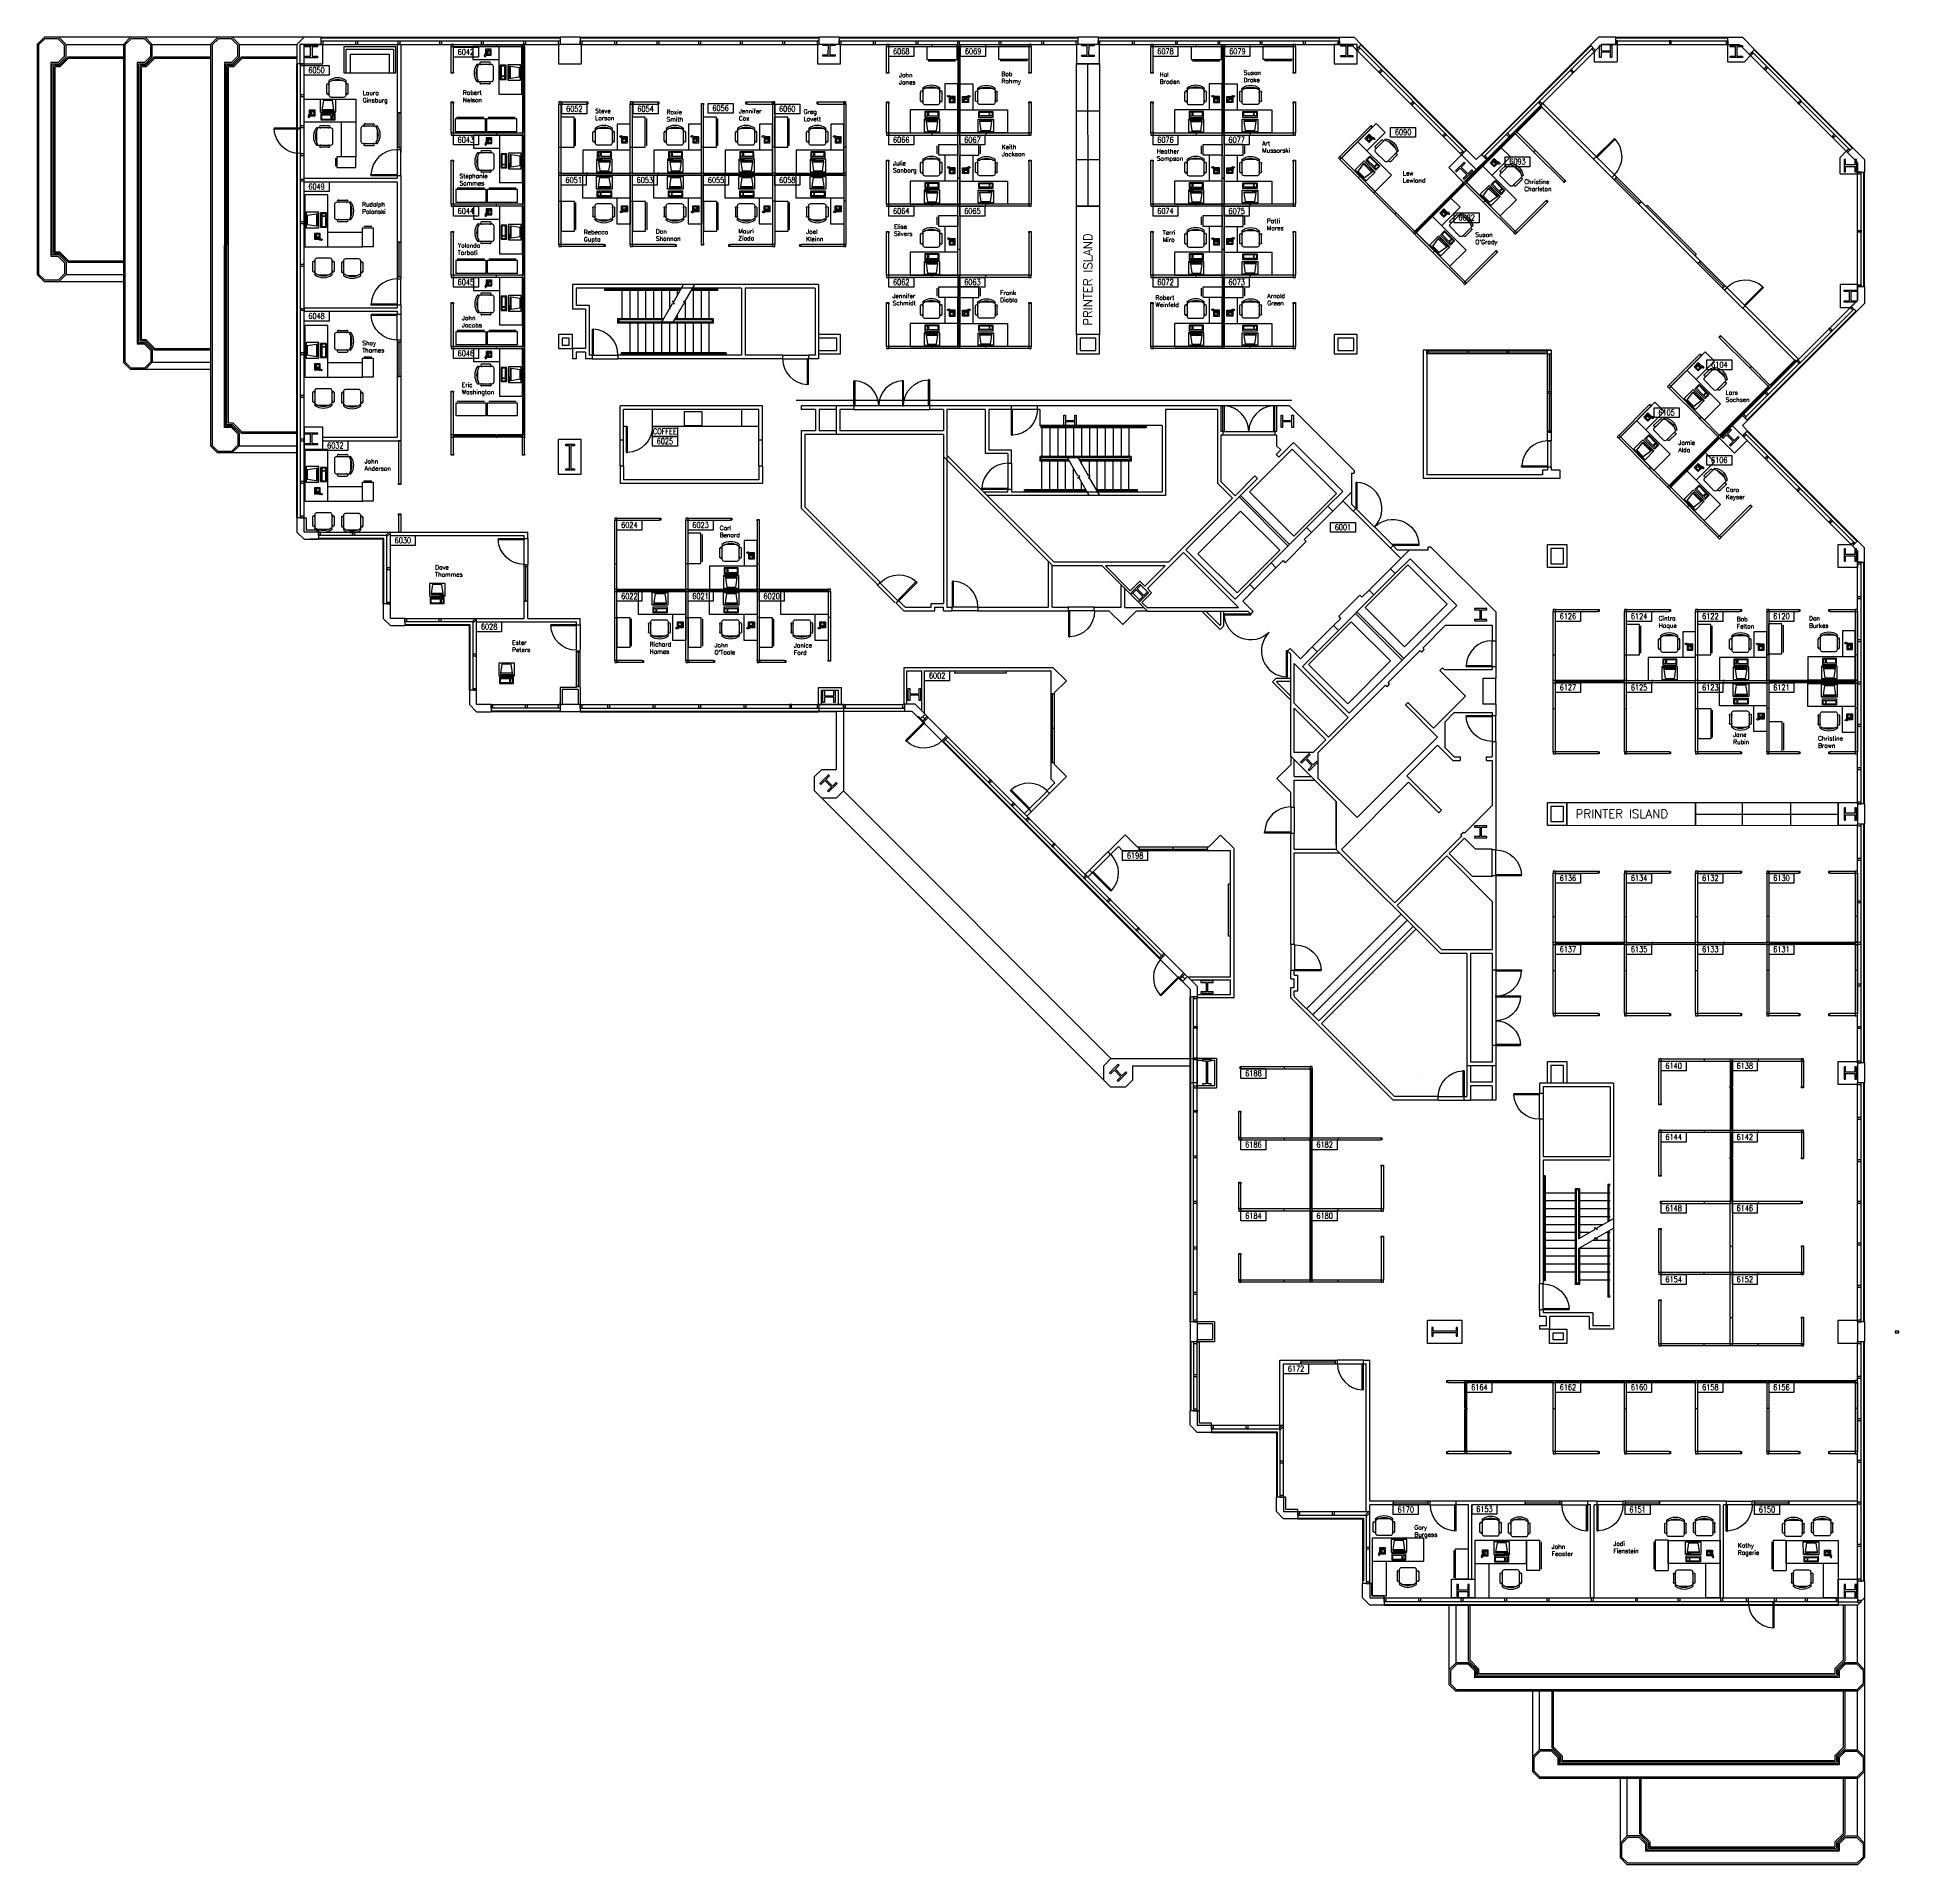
# Model space of a CAD drawing. Header units: millimetres. Extents: x 21174 to 87324, y 2476 to 67413.
import ezdxf
from ezdxf.enums import TextEntityAlignment as Align

# ---------------------------------------------------------------- set-up
doc = ezdxf.new("R2010")
doc.units = ezdxf.units.MM
doc.header["$MEASUREMENT"] = 0
doc.linetypes.add('HIDDEN', pattern=[0.375, 0.25, -0.125])
for name, color, linetype in [('A-DOOR-TRIM-3D', 7, 'Continuous'), ('CHAIRS', 4, 'Continuous'), ('CPU', 6, 'Continuous'), ('E-B-CORE', 8, 'Continuous'), ('E-B-ELEV', 8, 'Continuous'), ('E-B-FURR', 6, 'Continuous'), ('E-B-GLAZ', 8, 'Continuous'), ('E-B-MULL', 8, 'Continuous'), ('E-B-SHEL', 2, 'Continuous'), ('E-C-HEAD', 5, 'Continuous'), ('E-F-CASE', 4, 'Continuous'), ('E-F-DOOR', 3, 'Continuous'), ('E-F-PLMB', 2, 'Continuous'), ('E-F-SILL', 8, 'Continuous'), ('E-F-STAIR', 8, 'Continuous'), ('E-F-TERR', 4, 'Continuous'), ('E-S-COLM', 8, 'Continuous'), ('EMPLOYEE', 1, 'Continuous'), ('FILE_CABINETS', 1, 'Continuous'), ('FURNITURE', 3, 'Continuous'), ('IDOORE', 2, 'Continuous'), ('IWALLE', 3, 'Continuous'), ('PANELS_201', 6, 'Continuous'), ('PHONES', 4, 'Continuous'), ('PRINTER_ISLAND', 7, 'Continuous'), ('RMNUM', 40, 'Continuous')]:
    doc.layers.add(name, color=color, linetype=linetype)
doc.styles.add('ARCHITXT', font='simplex.shx')
doc.styles.add('ROMANS', font='romans', dxfattribs={"width": 0.75, "height": 8})

# ---------------------------------------------------------------- blocks, each defined once
blk = doc.blocks.new('DR-36')
for p, q in [((0, 36), (0, 0)), ((0, 36), (1.5, 36)), ((1.5, 36), (1.5, 0)), ((0, 0), (1.5, 0))]:
    blk.add_line(p, q)
blk.add_arc((0, 0), 36, 0, 87.6141)
blk = doc.blocks.new('DOOR')
for p, q in [((23.430248, -26.001126), (23.430248, -62.225809)), ((25.177282, -26.001126), (23.430248, -26.001126)), ((25.177282, -62.225809), (25.177282, -26.001126)), ((23.902282, -62.225809), (25.177282, -62.225809))]:
    blk.add_line(p, q)
blk.add_arc((25.177282, -26.001126), 36.224684, 135, 267.984193)
blk = doc.blocks.new('DR-69P')
for points in [[(1.5, 0), (0, 0), (0, 34.5), (1.5, 34.5)], [(67.5, 0), (69, 0), (69, 34.5), (67.5, 34.5)]]:
    blk.add_lwpolyline(points, close=True)
for centre, start, end in [((0, 0), 0, 87.5104), ((69, 0), 92.4896, 180)]:
    blk.add_arc(centre, 34.5, start, end)
blk = doc.blocks.new('DR-72P')
for points in [[(1.5, 0), (0, 0), (0, 36), (1.5, 36)], [(70.5, 0), (72, 0), (72, 36), (70.5, 36)]]:
    blk.add_lwpolyline(points, close=True)
for centre, start, end in [((0, 0), 0, 87.6141), ((72, 0), 92.3859, 180)]:
    blk.add_arc(centre, 36, start, end)
blk = doc.blocks.new('RMNUM')
at = {"layer": 'RMNUM'}
blk.add_lwpolyline([(-16.33354, 6.674702), (18.388073, 6.674702), (18.388073, -6.982766), (-16.33354, -6.982766), (-16.33354, 6.674702)], dxfattribs=at)
at = {"layer": 'RMNUM', "style": 'ROMANS', "width": 0.75}
blk.add_attdef('NUMBER', text='', height=8, dxfattribs=at).set_placement((1.027267, 0.114097), align=Align.MIDDLE_CENTER)
blk = doc.blocks.new('DESK2')
for p, q in [((33, 0), (-33, 0)), ((-33, 0), (-33, -68)), ((33, -32), (33, 0)), ((-33, -32), (33, -32)), ((-15, -68), (-15, -32)), ((-33, -68), (-15, -68))]:
    blk.add_line(p, q)
blk = doc.blocks.new('CHAIR7')
for p, q in [((0, 9), (0, -9)), ((20, 12), (3, 12)), ((5.1, 15), (17.9, 15)), ((23, -7.4), (23, 7.4)), ((3, -12), (20, -12)), ((5.1, -15), (17.9, -15))]:
    blk.add_line(p, q)
for centre, radius, start, end in [((3, 9), 3, 90, 180), ((5.6, 13.5), 1.56, 73.7398, 286.2602), ((17.4, 13.5), 1.56, 253.7398, 106.2602), ((20, 9), 3, 62.4156, 90), ((22.3, 11.1), 1.1, 53.3099, 212.0274), ((4.8, 0), 19.6, 327.5758, 32.4242), ((7, 0), 20, 323.1301, 36.8699), ((3, -9), 3, 180, 270), ((5.6, -13.5), 1.56, 73.7398, 286.2602), ((17.4, -13.5), 1.56, 253.7398, 106.2602), ((20, -9), 3, 270, 297.5844), ((22.3, -11.1), 1.1, 147.9726, 306.6901)]:
    blk.add_arc(centre, radius, start, end)
blk = doc.blocks.new('RECTANG')
for p, q in [((1, 1), (0, 1)), ((0, 1), (0, 0)), ((0, 0), (1, 0)), ((1, 0), (1, 1))]:
    blk.add_line(p, q)
blk = doc.blocks.new('IBMAT', base_point=(61, 306))
for p, q in [((75, 307), (75, 306)), ((81, 307), (75, 307)), ((81, 306), (81, 307))]:
    blk.add_line(p, q)
at = {"xscale": 21, "yscale": 17, "zscale": 21}
blk.add_blockref('RECTANG', (61, 306), dxfattribs=at)
blk = doc.blocks.new('KEYBOARD', base_point=(60, 294))
for p, xscale, yscale, zscale in [((60, 294), 19, 8, 19), ((61, 295), 13, 5, 13), ((75, 295), 3, 5, 3)]:
    blk.add_blockref('RECTANG', p, dxfattribs=dict(xscale=xscale, yscale=yscale, zscale=zscale))
blk = doc.blocks.new('COMPUTER')
for p, q in [((-6.6, 16.2), (-8.5, 3.5)), ((-8.5, 3.5), (-8.5, 2)), ((8, 3.5), (-8.5, 3.5)), ((-8.5, 2), (8, 2)), ((6.1, 16.2), (-6.6, 16.2)), ((8, 3.5), (6.1, 16.2)), ((8, 2), (8, 3.5))]:
    blk.add_line(p, q)
at = {"xscale": 1.033846153846154, "yscale": 1.033846153846154, "zscale": 1.033846153846154}
for name, p in [('IBMAT', (-10.9, 0)), ('KEYBOARD', (-10, -10.5))]:
    blk.add_blockref(name, p, dxfattribs=at)
blk = doc.blocks.new('FNPHONE')
for p, q in [((-9.1, 0.2), (-9.7, 0)), ((-8.9, 0.6), (-9.5, 0.4)), ((-8.7, 1), (-9.3, 0.8)), ((-8.5, 1.4), (-9.1, 1.2)), ((-8.3, 1.8), (-8.9, 1.6)), ((-7.1, 0.6), (-7.5, -0.6)), ((-7.3, 6.5), (-7.3, 1.5)), ((-6.3, 6.5), (-6.3, 1.5)), ((-3.9, 4.8), (-3.9, 4.8)), ((-3.9, 3.9), (-3.9, 3.9)), ((-3.9, 3), (-3.9, 3)), ((-3.9, 2), (-3.9, 2)), ((-2.9, 4.8), (-2.9, 4.8)), ((-2.9, 3.9), (-2.9, 3.9)), ((-2.9, 3), (-2.9, 3)), ((-2.9, 2), (-2.9, 2)), ((-2, 4.8), (-2, 4.8)), ((-2, 3.9), (-2, 3.9)), ((-2, 3), (-2, 3)), ((-2, 2), (-2, 2)), ((-9.3, -0.2), (-9.9, -0.4)), ((-9.3, -0.6), (-9.9, -0.8)), ((-9.3, -1), (-9.9, -1.2)), ((-9.3, -1.4), (-9.9, -1.6)), ((-9.1, -1.8), (-9.7, -2)), ((-8.9, -2.2), (-9.5, -2.4)), ((-8.4, -2.5), (-9, -2.7)), ((-7.9, -2), (-8.5, -2.2)), ((-7.7, -1.6), (-8.3, -1.8)), ((-7.5, -1.2), (-8.1, -1.4)), ((-7.3, -0.8), (-7.9, -1))]:
    blk.add_line(p, q)
for centre, start, end in [((-6.8, 6.5), 298.4915, 241.5085), ((-6.8, 1.5), 118.4915, 61.5085)]:
    blk.add_arc(centre, 1.05, start, end)
for p, xscale, yscale, zscale in [((-8.2, 0), 8.20528234483245, 8.104073169521023, 8.20528234483245), ((-4.8, 1.3), 3.75, 4.375, 3.75), ((-4, 6.7), 2.03125, 0.46875, 2.03125)]:
    blk.add_blockref('RECTANG', p, dxfattribs=dict(xscale=xscale, yscale=yscale, zscale=zscale))
blk = doc.blocks.new('DESK3')
for p, q in [((72, 0), (0, 0)), ((0, 0), (0, -80)), ((72, -32), (72, 0)), ((0, -32), (72, -32)), ((20, -80), (20, -32)), ((0, -80), (20, -80))]:
    blk.add_line(p, q)
blk = doc.blocks.new('FC15X27A')
for p, q in [((7.53125, 0), (-7.53125, 0)), ((-7.53125, 0), (-7.53125, -26.5)), ((7.53125, -26.5), (7.53125, 0)), ((-7.53125, -26.5), (7.53125, -26.5)), ((-5.53125, -28.5), (5.53125, -28.5))]:
    blk.add_line(p, q)
blk = doc.blocks.new('FC42X18D')
for p, q in [((-21, 0), (-21, -18)), ((-21, 0), (21, 0)), ((21, -18), (21, 0)), ((-21, -18), (21, -18)), ((-19, -20), (19, -20))]:
    blk.add_line(p, q)
blk = doc.blocks.new('SOFA2')
for p, q in [((-36, 0), (-36, -36)), ((36, 0), (-36, 0)), ((36, -36), (36, 0)), ((-33, -36), (-33, -3)), ((-33, -3), (33, -3)), ((-27, -36), (-27, -10)), ((-27, -10), (27, -10)), ((27, -10), (27, -36)), ((33, -3), (33, -36)), ((-36, -36), (36, -36))]:
    blk.add_line(p, q)

msp = doc.modelspace()

# ---------------------------------------------------------------- linework, layer by layer
for p, q in [((48453, 52420), (48453, 52420)), ((70269, 30603), (70269, 30603))]:
    msp.add_line(p, q)
at = {"layer": 'A-DOOR-TRIM-3D'}
for p, q in [((42038, 53066), (42038, 53066, 2492)), ((42165, 53066), (42165, 53066, 2492))]:
    msp.add_line(p, q, dxfattribs=at)
at = {"layer": 'E-B-CORE'}
for p, q in [((48940, 58621), (40200, 58621)), ((40200, 58621), (40200, 57752)), ((46206, 58493), (40328, 58493)), ((40328, 58493), (40328, 57880)), ((46206, 58493), (46206, 56117)), ((48813, 58493), (46334, 58493)), ((46334, 58493), (46334, 56117)), ((48813, 58493), (48813, 56117)), ((48940, 58621), (48940, 55989)), ((40660, 57752), (40200, 57752)), ((40788, 57880), (40328, 57880)), ((40660, 57752), (40660, 56347)), ((40788, 57880), (40788, 56117)), ((40660, 56347), (40200, 56347)), ((40200, 56347), (40200, 55989)), ((49592, 56720), (48940, 56720)), ((48940, 56286), (49592, 56286)), ((49592, 56286), (49592, 56720)), ((40328, 55989), (40200, 55989)), ((40660, 56219), (40328, 56219)), ((40328, 56219), (40328, 55989)), ((40660, 56219), (40660, 55989)), ((40890, 55989), (40660, 55989)), ((40890, 56117), (40788, 56117)), ((40890, 56117), (40890, 55989)), ((46206, 56117), (41810, 56117)), ((41810, 56117), (41810, 55989)), ((47663, 55989), (41810, 55989)), ((47663, 56117), (46334, 56117)), ((47663, 56117), (47663, 55989)), ((48813, 56117), (48583, 56117)), ((48583, 56117), (48583, 55989)), ((48940, 55989), (48583, 55989)), ((49567, 54318), (49567, 53296)), ((50193, 54318), (49567, 54318)), ((50193, 54318), (50193, 54190)), ((53502, 54318), (52876, 54318)), ((52876, 54318), (52876, 54190)), ((55796, 54318), (53502, 54318)), ((55796, 54190), (55796, 54318)), ((63239, 54318), (56716, 54318)), ((56716, 54190), (56716, 54318)), ((63239, 54318), (63239, 53398)), ((65675, 54318), (65217, 54318)), ((65217, 54318), (65217, 53398)), ((67977, 52016), (65675, 54318)), ((49694, 54190), (49694, 53424)), ((50193, 54190), (49694, 54190)), ((53374, 54190), (52876, 54190)), ((53374, 54190), (53374, 53424)), ((54857, 54190), (53502, 54190)), ((53502, 54190), (53502, 52567)), ((54857, 54190), (54857, 52616)), ((54984, 54190), (54984, 52743)), ((55796, 54190), (54984, 54190)), ((56799, 54190), (56716, 54190)), ((56799, 54190), (56799, 53612)), ((61144, 53612), (56799, 53612)), ((61144, 53612), (61144, 51251)), ((61271, 54190), (61271, 51124)), ((63111, 54190), (61271, 54190)), ((63111, 54190), (63111, 51569)), ((53374, 53296), (49567, 53296)), ((53374, 53424), (49694, 53424)), ((53374, 53296), (53374, 52514)), ((63308, 53398), (63239, 53398)), ((63239, 53270), (63239, 51622)), ((63308, 53270), (63239, 53270)), ((63308, 53398), (63308, 53270)), ((65217, 53398), (65148, 53398)), ((65148, 53398), (65148, 53270)), ((65217, 53270), (65148, 53270)), ((65217, 53270), (65217, 52897)), ((65295, 52494), (65819, 53017)), ((65819, 53017), (67563, 51274)), ((57260, 48629), (53374, 52514)), ((57313, 48757), (53502, 52567)), ((55662, 52616), (54857, 52616)), ((55790, 52743), (54984, 52743)), ((55662, 52616), (55662, 52274)), ((55662, 52274), (55790, 52274)), ((55790, 52274), (55790, 52743)), ((65205, 52584), (65367, 52746)), ((65295, 52494), (65205, 52584)), ((65217, 52897), (65367, 52746)), ((61994, 49193), (64536, 51735)), ((63239, 51622), (63741, 51120)), ((63741, 51120), (64446, 51825)), ((64536, 51735), (64446, 51825)), ((67874, 51923), (67977, 51923)), ((67874, 51923), (67874, 50819)), ((67977, 52016), (67977, 51923)), ((55662, 51251), (54818, 51251)), ((61271, 51124), (54946, 51124)), ((55662, 51251), (55662, 51354)), ((55662, 51354), (55790, 51354)), ((55790, 51354), (55790, 51251)), ((61144, 51251), (55790, 51251)), ((61377, 48757), (63650, 51030)), ((63111, 51569), (63650, 51030)), ((67039, 50750), (67563, 51274)), ((67211, 50578), (67874, 51242)), ((67572, 50940), (67937, 50576)), ((67039, 50750), (67211, 50578)), ((67874, 50819), (68027, 50666)), ((67937, 50576), (68027, 50666)), ((65020, 48731), (66280, 49991)), ((66197, 49564), (66452, 49820)), ((66280, 49991), (66452, 49820)), ((60624, 47823), (61904, 49102)), ((61904, 49102), (63859, 47147)), ((61994, 49193), (63738, 47449)), ((65519, 48742), (66269, 49492)), ((66197, 49564), (66269, 49492)), ((69262, 49256), (69352, 49347)), ((69626, 48892), (69262, 49256)), ((69262, 48528), (69925, 49191)), ((69507, 49191), (69352, 49347)), ((70597, 49191), (69507, 49191)), ((70597, 49191), (70597, 49293)), ((70699, 49293), (70597, 49293)), ((73001, 46992), (70699, 49293)), ((59014, 48629), (57260, 48629)), ((61377, 48757), (57313, 48757)), ((59014, 48629), (60622, 47019)), ((61250, 48629), (59132, 48629)), ((59132, 48629), (60014, 47746)), ((60534, 47913), (61250, 48629)), ((65020, 48731), (65192, 48559)), ((65192, 48559), (65447, 48815)), ((65447, 48815), (65519, 48742)), ((69262, 48528), (69352, 48618)), ((69433, 48356), (69262, 48528)), ((69433, 48356), (69957, 48880)), ((71619, 47217), (69957, 48880)), ((60357, 48090), (60014, 47746)), ((60104, 47656), (60281, 47479)), ((60357, 48090), (60534, 47913)), ((60357, 47981), (60664, 47674)), ((60375, 47999), (60375, 47999)), ((60773, 47674), (60429, 47331)), ((60624, 47823), (60773, 47674)), ((63738, 47449), (64261, 47972)), ((63738, 47449), (64261, 47972)), ((64013, 47380), (64433, 47800)), ((64177, 47545), (64433, 47800)), ((64261, 47972), (64433, 47800)), ((64261, 47972), (64433, 47800)), ((68247, 47514), (68503, 47769)), ((68674, 47597), (68503, 47769)), ((60281, 47479), (60339, 47421)), ((60429, 47331), (60613, 47147)), ((60613, 47147), (63859, 47147)), ((60622, 47019), (64191, 47019)), ((63209, 46369), (62558, 47019)), ((63209, 46369), (62558, 47019)), ((63209, 46513), (62703, 47019)), ((63233, 46537), (63233, 47019)), ((63335, 46495), (63335, 47019)), ((64013, 47380), (64385, 47005)), ((64191, 47019), (64294, 46915)), ((64294, 46915), (64385, 47005)), ((67414, 46337), (68674, 47597)), ((67425, 46836), (68175, 47586)), ((67794, 43392), (71619, 47217)), ((68247, 47514), (68175, 47586)), ((73001, 46992), (73001, 45970)), ((63233, 46537), (63209, 46513)), ((63335, 46495), (63209, 46369)), ((67242, 46509), (67498, 46764)), ((67414, 46337), (67242, 46509)), ((67498, 46764), (67425, 46836)), ((70407, 45710), (71216, 46518)), ((71216, 46518), (72873, 46518)), ((72873, 46518), (72873, 45970)), ((65605, 45598), (65696, 45689)), ((66063, 45330), (65694, 45691)), ((66063, 45330), (66483, 45750)), ((66228, 45494), (66483, 45750)), ((66655, 45578), (66483, 45750)), ((66655, 45578), (66483, 45750)), ((70371, 45565), (70461, 45655)), ((70461, 45655), (70407, 45710)), ((72873, 45970), (73001, 45970)), ((65718, 45489), (65604, 45600)), ((65718, 44004), (65718, 45489)), ((65845, 43751), (65845, 45160)), ((67761, 43244), (65845, 45160)), ((66132, 45055), (66655, 45578)), ((66132, 45055), (66655, 45578)), ((67794, 43392), (66132, 45055)), ((69178, 44481), (70317, 45619)), ((70371, 45565), (70317, 45619)), ((71021, 44915), (71112, 45005)), ((71169, 44948), (71112, 45005)), ((72873, 45050), (73001, 45050)), ((72873, 45050), (72873, 44948)), ((73001, 45050), (73001, 44641)), ((65194, 44636), (65067, 44510)), ((65718, 43859), (65067, 44510)), ((65718, 43859), (65067, 44510)), ((65194, 44636), (65718, 44636)), ((65236, 44534), (65212, 44510)), ((65718, 44004), (65212, 44510)), ((65236, 44534), (65718, 44534)), ((65718, 41870), (65718, 44405)), ((66691, 41993), (69088, 44390)), ((69142, 44336), (69088, 44390)), ((69142, 44336), (69232, 44427)), ((69232, 44427), (69178, 44481)), ((71933, 44002), (71021, 44915)), ((71169, 44948), (72873, 44948)), ((72541, 44641), (72541, 43721)), ((72541, 44641), (73001, 44641)), ((65718, 43683), (65718, 43859)), ((67057, 42540), (65845, 43751)), ((69793, 43686), (69883, 43776)), ((70931, 42547), (69793, 43686)), ((70795, 42864), (69883, 43776)), ((71933, 44002), (70795, 42864)), ((72541, 43721), (73001, 43721)), ((73001, 43721), (73001, 43312)), ((65718, 41870), (65718, 43502)), ((66966, 42449), (65845, 43570)), ((65845, 41993), (65845, 43570)), ((67057, 42540), (67761, 43244)), ((71526, 43414), (71201, 43089)), ((71201, 42169), (71201, 43089)), ((71526, 43414), (72873, 43414)), ((72873, 43414), (72873, 43312)), ((72873, 43312), (73001, 43312)), ((66510, 41993), (66966, 42449)), ((68076, 39692), (70931, 42547)), ((72873, 42392), (73001, 42392)), ((72873, 42392), (72873, 41844)), ((73001, 42392), (73001, 38535)), ((67335, 40252), (65718, 41870)), ((66510, 41993), (65845, 41993)), ((66691, 41077), (66691, 41993)), ((69847, 41174), (70931, 42258)), ((71473, 41716), (70931, 42258)), ((71526, 41844), (71201, 42169)), ((71473, 41716), (71740, 41716)), ((71526, 41844), (71740, 41844)), ((71740, 41844), (71740, 41716)), ((72660, 41844), (72660, 41716)), ((72660, 41844), (72873, 41844)), ((72660, 41716), (72873, 41716)), ((72873, 41716), (72873, 40116)), ((68076, 39692), (66691, 41077)), ((71076, 39945), (69847, 41174)), ((67516, 38554), (69901, 40939)), ((70985, 39855), (69901, 40939)), ((67335, 38734), (67335, 40252)), ((67335, 40252), (67335, 38554)), ((70985, 39855), (71076, 39945)), ((71889, 39132), (72873, 40116)), ((69413, 36656), (71798, 39042)), ((71762, 39078), (71853, 39168)), ((71798, 39042), (71762, 39078)), ((71889, 39132), (71853, 39168)), ((71034, 34855), (67335, 38554)), ((69413, 36656), (67516, 38554)), ((71349, 38412), (71892, 38954)), ((71349, 38412), (72172, 37589)), ((71892, 38954), (72285, 38560)), ((72873, 38560), (72285, 38560)), ((72873, 38560), (72873, 38535)), ((73001, 38535), (72873, 38535)), ((69503, 36566), (71259, 38322)), ((71259, 38322), (72873, 36707)), ((72873, 37589), (72172, 37589)), ((72873, 37615), (72873, 37589)), ((73001, 37615), (72873, 37615)), ((73001, 37615), (73001, 34267)), ((71087, 34982), (69503, 36566)), ((72873, 36707), (72873, 34982)), ((71979, 34855), (71034, 34855)), ((72873, 34982), (71087, 34982)), ((71979, 34855), (71979, 30868)), ((72107, 34855), (72107, 30996)), ((72873, 34855), (72107, 34855)), ((72873, 34855), (72873, 34267)), ((73001, 34267), (72873, 34267)), ((72873, 31583), (72873, 30996)), ((73001, 31583), (72873, 31583)), ((73001, 31583), (73001, 30868)), ((73001, 30868), (71979, 30868)), ((72873, 30996), (72107, 30996)), ((77192, 30242), (74560, 30242)), ((74560, 30242), (74560, 29884)), ((74688, 29884), (74560, 29884)), ((77064, 30114), (74688, 30114)), ((74688, 30114), (74688, 29884)), ((77064, 30114), (77064, 27635)), ((77192, 30242), (77192, 21502)), ((74560, 28964), (74560, 23112)), ((74688, 28964), (74560, 28964)), ((74688, 28964), (74688, 27635)), ((77064, 27635), (74688, 27635)), ((77064, 27507), (74688, 27507)), ((74688, 27507), (74688, 23112)), ((74688, 23112), (74560, 23112)), ((74688, 22192), (74560, 22192)), ((74560, 22192), (74560, 21962)), ((74790, 21962), (74560, 21962)), ((74688, 22192), (74688, 22090)), ((76451, 22090), (74688, 22090)), ((74790, 21962), (74790, 21630)), ((74918, 21962), (74918, 21502)), ((76323, 21962), (74918, 21962)), ((76323, 21962), (76323, 21502)), ((76451, 22090), (76451, 21630)), ((74790, 21630), (74560, 21630)), ((74560, 21630), (74560, 21502)), ((74918, 21502), (74560, 21502)), ((77192, 21502), (76323, 21502)), ((77064, 21630), (76451, 21630))]:
    msp.add_line(p, q, dxfattribs=at)
for points in [[(40200, 56848), (39702, 56848), (39702, 56347), (40200, 56347)], [(40073, 56720), (39830, 56720), (39830, 56475), (40073, 56475)], [(75531, 21502), (75531, 21003), (74918, 21003), (74918, 21502)], [(75403, 21374), (75403, 21131), (75045, 21131), (75045, 21374)]]:
    msp.add_lwpolyline(points, close=True, dxfattribs=at)
for points in [[(49720, 56848), (48940, 56848)], [(48940, 56158), (49720, 56158), (49720, 56848)]]:
    msp.add_lwpolyline(points, dxfattribs=at)
at = {"layer": 'E-B-ELEV'}
for p, q in [((65623, 49334), (63879, 51078)), ((65677, 49388), (63933, 51132)), ((68071, 46994), (69734, 45332)), ((68017, 46940), (69680, 45277))]:
    msp.add_line(p, q, dxfattribs=at)
for points in [[(64253, 51259), (65828, 49683), (67346, 51201), (65771, 52777)], [(62415, 49060), (63933, 50578), (65328, 49183), (63810, 47666)], [(69761, 45750), (68366, 47145), (69884, 48663), (71279, 47268)], [(67743, 43732), (69261, 45250), (67867, 46645), (66349, 45127)]]:
    msp.add_lwpolyline(points, close=True, dxfattribs=at)
at = {"layer": 'E-B-FURR'}
for p, q in [((31269, 67157), (39753, 67157)), ((34093, 67157), (33963, 67157)), ((33965, 67157), (33965, 63322)), ((34093, 67157), (34093, 63322)), ((40469, 67157), (48953, 67157)), ((49669, 67157), (58153, 67157)), ((58869, 67157), (67455, 67157)), ((68041, 66976), (71787, 63231)), ((76758, 67157), (72672, 63068)), ((76502, 66898), (76502, 66543)), ((76758, 67157), (81255, 67157)), ((77320, 67157), (77320, 66543)), ((81841, 66976), (85675, 63143)), ((30657, 50341), (30657, 66467)), ((76502, 66543), (77320, 66543)), ((81255, 66543), (81841, 66543)), ((81841, 66543), (82058, 66760)), ((74606, 65002), (74581, 64977)), ((74635, 64923), (74581, 64977)), ((76478, 63080), (74635, 64923)), ((74646, 65043), (74671, 65067)), ((74725, 65013), (74671, 65067)), ((76569, 63170), (74725, 65013)), ((83803, 65014), (83713, 65105)), ((33965, 63498), (34093, 63498)), ((33965, 63421), (34093, 63421)), ((85242, 63143), (85458, 63359)), ((85242, 62557), (85242, 63143)), ((30658, 62402), (33965, 62402)), ((30658, 62272), (30658, 62400)), ((30658, 62275), (33965, 62275)), ((33965, 62501), (33965, 62402)), ((33965, 62501), (34093, 62501)), ((33965, 62275), (33965, 58829)), ((34093, 62501), (34093, 58829)), ((71335, 62779), (71859, 62255)), ((81127, 58431), (77129, 62429)), ((81217, 58521), (77219, 62520)), ((85855, 58063), (85855, 62557)), ((80126, 59701), (78391, 61435)), ((33965, 58829), (34093, 58829)), ((85855, 58621), (85238, 58621)), ((85238, 58621), (85238, 57803)), ((30657, 57803), (33965, 57803)), ((30657, 57802), (30657, 57674)), ((30657, 57675), (33965, 57675)), ((33965, 57909), (34093, 57909)), ((33965, 57909), (33965, 57803)), ((33965, 57675), (33965, 57576)), ((33965, 57576), (34093, 57576)), ((34093, 57909), (34093, 57576)), ((85855, 58063), (81767, 53974)), ((83675, 55883), (81778, 57780)), ((83765, 55973), (81868, 57871)), ((85600, 57803), (85238, 57803)), ((33961, 56656), (34089, 56656)), ((33965, 56656), (33965, 53203)), ((33965, 56656), (34093, 56656)), ((34093, 56656), (34093, 53075)), ((70422, 56288), (70422, 51739)), ((70550, 56288), (70422, 56288)), ((74971, 56288), (70550, 56288)), ((70550, 56288), (70550, 51867)), ((74971, 56288), (74971, 53375)), ((74843, 56160), (70550, 56160)), ((74843, 56160), (74843, 53375)), ((83700, 55908), (83675, 55883)), ((83741, 55948), (83765, 55973)), ((46944, 54318), (41884, 54318)), ((41884, 53091), (41884, 54318)), ((46944, 53091), (46944, 54318)), ((49551, 54318), (48324, 54318)), ((48324, 54318), (48324, 54190)), ((46817, 54190), (42012, 54190)), ((42012, 53091), (42012, 54190)), ((46817, 53091), (46817, 54190)), ((48835, 54190), (48324, 54190)), ((48835, 54190), (48835, 53424)), ((48963, 54190), (48963, 53424)), ((49551, 54190), (48963, 54190)), ((31323, 53203), (33965, 53203)), ((31323, 53075), (34093, 53075)), ((42012, 53091), (41884, 53091)), ((46944, 53091), (46817, 53091)), ((48835, 53424), (48324, 53424)), ((48324, 53424), (48324, 50674)), ((49551, 53296), (48452, 53296)), ((48452, 53296), (48452, 50727)), ((49551, 53424), (48963, 53424)), ((74843, 53068), (74843, 53375)), ((74843, 53068), (74843, 53375)), ((74843, 53068), (74971, 53068)), ((74971, 53375), (74971, 53068)), ((74971, 53375), (74971, 53068)), ((81486, 52628), (80953, 53161)), ((85675, 49343), (81938, 53079)), ((30658, 52735), (31323, 52735)), ((53374, 52514), (53374, 47290)), ((53502, 52514), (53502, 47162)), ((41884, 52171), (41884, 51558)), ((42012, 52171), (41884, 52171)), ((42012, 52171), (42012, 51686)), ((46817, 51686), (42012, 51686)), ((46817, 52171), (46817, 51686)), ((46944, 52171), (46817, 52171)), ((46944, 52171), (46944, 51558)), ((75278, 51739), (70422, 51739)), ((74664, 51867), (70550, 51867)), ((74664, 52046), (74664, 51867)), ((74664, 52046), (74843, 52046)), ((74843, 52148), (74843, 52046)), ((74843, 52148), (74971, 52148)), ((74971, 52148), (74971, 52046)), ((74971, 52046), (75278, 52046)), ((75278, 52046), (75278, 51739)), ((46944, 51558), (41884, 51558)), ((48324, 50674), (51047, 47951)), ((48452, 50727), (51138, 48041)), ((31167, 49830), (33681, 49830)), ((33687, 49830), (38603, 49830)), ((33722, 47275), (33722, 49789)), ((33722, 49702), (38475, 49702)), ((38475, 49600), (38475, 49702)), ((38603, 49600), (38603, 49830)), ((38475, 49600), (38603, 49600)), ((38475, 46763), (38475, 48680)), ((38475, 48680), (38603, 48680)), ((38603, 46763), (38603, 48680)), ((57113, 47162), (57113, 48775)), ((57241, 47162), (57241, 48660)), ((85855, 40170), (85855, 48757)), ((51141, 48044), (51047, 47951)), ((59694, 47162), (59694, 47948)), ((59822, 47149), (59822, 47820)), ((51789, 47392), (51698, 47301)), ((51698, 47301), (51964, 47035)), ((51788, 47391), (52017, 47162)), ((51964, 47035), (53074, 47035)), ((52017, 47162), (52946, 47162)), ((52946, 47290), (53374, 47290)), ((52946, 47162), (52946, 47290)), ((53074, 47032), (53074, 47162)), ((53074, 47162), (53381, 47162)), ((53381, 47032), (53381, 47162)), ((53381, 47035), (53678, 47035)), ((53502, 47162), (53678, 47162)), ((53678, 47168), (53678, 47035)), ((54600, 47168), (54600, 47035)), ((54600, 47162), (57113, 47162)), ((54600, 47035), (57815, 47035)), ((57241, 47162), (57815, 47162)), ((57815, 47027), (57815, 47162)), ((58735, 47027), (58735, 47162)), ((58735, 47162), (59694, 47162)), ((58735, 47035), (59259, 47035)), ((59259, 47035), (59751, 46543)), ((59751, 46543), (60228, 47021)), ((59822, 47149), (60493, 47149)), ((60620, 47021), (60228, 47021)), ((34233, 46763), (36748, 46763)), ((36748, 46763), (38475, 46763)), ((36789, 44208), (36789, 46723)), ((36789, 46636), (40341, 46636)), ((38603, 46763), (40469, 46763)), ((40341, 46533), (40341, 46636)), ((40341, 46533), (40469, 46533)), ((40469, 46533), (40469, 46763)), ((40341, 44310), (40341, 45613)), ((40341, 45613), (40469, 45613)), ((40469, 44310), (40469, 45613)), ((51979, 43713), (51979, 45022)), ((51979, 45022), (57267, 45022)), ((57267, 45022), (57744, 44545)), ((52081, 43713), (52081, 44894)), ((52081, 44894), (52607, 44894)), ((52607, 43481), (52607, 44894)), ((52709, 43379), (52709, 44894)), ((52709, 44894), (57188, 44894)), ((53768, 44887), (53768, 44811)), ((55608, 44811), (53768, 44811)), ((55608, 44887), (55608, 44811)), ((57188, 44894), (57188, 41061)), ((57316, 44117), (57744, 44545)), ((37300, 43697), (39815, 43697)), ((39753, 44310), (39753, 43697)), ((40341, 44310), (39753, 44310)), ((39830, 44233), (39830, 43697)), ((40392, 44233), (39830, 44233)), ((40392, 44233), (40392, 43697)), ((40469, 44310), (40469, 43697)), ((40469, 43697), (51936, 43697)), ((48938, 43697), (48938, 44310)), ((48938, 44310), (49755, 44310)), ((49040, 43697), (49040, 44208)), ((49040, 44208), (49653, 44208)), ((49653, 43697), (49653, 44208)), ((49755, 43697), (49755, 44310)), ((57316, 44117), (57316, 41585)), ((52720, 43361), (62042, 34039)), ((65718, 41870), (65718, 41560)), ((65845, 41139), (65845, 41742)), ((57750, 41150), (57146, 40543)), ((57188, 41061), (57335, 40914)), ((57316, 41585), (57750, 41150)), ((65226, 41068), (65718, 41560)), ((65718, 40576), (65226, 41068)), ((65845, 41139), (66448, 41139)), ((57052, 40636), (57146, 40543)), ((57335, 40914), (57055, 40633)), ((65718, 40052), (65718, 40576)), ((65845, 40052), (65845, 41011)), ((65845, 41011), (66576, 41011)), ((56403, 39977), (56254, 39827)), ((56497, 39891), (56344, 39737)), ((56406, 39980), (56497, 39891)), ((65710, 40052), (65845, 40052)), ((59833, 39067), (59226, 38463)), ((60268, 38634), (59833, 39067)), ((60220, 38681), (59833, 39067)), ((62800, 38634), (63227, 39061)), ((63704, 38584), (63227, 39061)), ((65710, 39132), (65845, 39132)), ((65718, 35177), (65718, 39132)), ((65845, 38558), (65845, 39132)), ((85855, 30970), (85855, 39455)), ((59318, 38369), (59226, 38463)), ((59597, 38652), (59315, 38372)), ((59743, 38506), (59597, 38652)), ((63577, 38506), (59743, 38506)), ((62800, 38634), (60268, 38634)), ((63577, 34027), (63577, 38506)), ((63704, 33296), (63704, 38584)), ((65845, 38558), (67343, 38558)), ((65845, 35177), (65845, 38430)), ((65845, 38430), (67458, 38430)), ((58569, 37812), (58417, 37659)), ((58660, 37723), (58507, 37569)), ((58569, 37812), (58660, 37723)), ((58508, 37572), (58419, 37662)), ((63500, 35477), (63500, 37317)), ((63577, 37317), (63500, 37317)), ((66719, 32460), (70073, 35815)), ((66809, 32370), (70164, 35725)), ((63577, 35477), (63500, 35477)), ((65851, 35177), (65718, 35177)), ((62062, 34027), (63577, 34027)), ((62164, 33924), (63577, 33924)), ((63577, 33398), (63577, 33924)), ((65715, 33959), (65845, 33959)), ((65718, 33959), (65718, 34257)), ((65851, 34257), (65718, 34257)), ((65845, 34087), (65845, 34257)), ((65845, 34087), (65973, 34087)), ((65845, 33653), (65845, 33959)), ((65973, 33525), (65973, 34087)), ((62395, 33398), (63577, 33398)), ((62395, 33296), (63704, 33296)), ((62395, 21770), (62395, 33254)), ((65715, 33653), (65845, 33653)), ((65718, 33281), (65718, 33653)), ((69357, 29641), (65718, 33281)), ((65845, 33334), (65845, 33525)), ((65845, 33525), (65973, 33525)), ((66719, 32460), (65845, 33333)), ((69410, 29769), (66809, 32370)), ((62395, 31141), (63085, 31141)), ((62395, 31141), (62395, 31065)), ((63085, 31141), (63085, 30083)), ((62395, 31065), (62587, 31065)), ((62894, 31065), (63009, 31065)), ((63009, 31065), (63009, 30160)), ((71979, 30868), (71979, 29769)), ((72107, 30868), (72107, 30280)), ((72873, 30868), (72873, 30280)), ((73001, 30868), (73001, 29641)), ((74969, 30893), (75403, 30893)), ((74969, 30240), (74969, 30893)), ((75403, 30893), (75403, 30240)), ((62395, 30160), (63009, 30160)), ((62395, 30160), (62395, 30083)), ((62395, 30083), (63085, 30083)), ((70957, 29769), (69410, 29769)), ((70957, 29641), (70957, 29769)), ((71877, 29769), (71979, 29769)), ((71877, 29641), (71877, 29769)), ((72873, 30280), (72107, 30280)), ((72873, 30152), (72107, 30152)), ((72107, 30152), (72107, 29641)), ((72873, 30152), (72873, 29641)), ((85855, 21770), (85855, 30255)), ((70957, 29641), (69357, 29641)), ((71877, 29641), (72107, 29641)), ((73001, 29641), (72873, 29641)), ((63009, 21770), (62395, 21770)), ((62932, 21693), (62395, 21693)), ((62932, 21693), (62932, 21131)), ((63009, 21770), (63009, 21055)), ((62932, 21131), (62395, 21131)), ((63009, 21055), (62395, 21055)), ((85855, 12570), (85855, 21055)), ((65334, 20400), (67380, 20400)), ((65334, 17962), (65334, 20400)), ((65462, 20273), (67380, 20273)), ((65462, 18049), (65462, 20273)), ((67380, 20273), (67380, 20400)), ((68300, 20400), (68530, 20400)), ((68300, 20273), (68300, 20400)), ((68300, 20273), (68402, 20273)), ((68402, 15023), (68402, 20273)), ((68530, 15395), (68530, 20400)), ((62907, 18090), (65421, 18090)), ((65462, 15535), (65462, 18049)), ((70675, 15395), (68530, 15395)), ((70675, 15267), (68530, 15267)), ((68530, 14979), (68530, 15267)), ((70675, 15267), (70675, 15395)), ((75355, 15395), (71595, 15395)), ((71595, 15267), (71595, 15395)), ((72031, 15267), (71595, 15267)), ((72031, 12624), (72031, 15267)), ((72158, 12624), (72158, 15267)), ((75355, 15267), (72158, 15267)), ((75354, 15263), (75354, 15390)), ((75355, 15267), (75355, 15395)), ((76275, 15267), (76275, 15395)), ((76607, 15395), (76275, 15395)), ((76374, 15267), (76275, 15267)), ((76374, 11958), (76374, 15267)), ((76501, 11958), (76501, 15267)), ((76607, 15267), (76501, 15267)), ((76607, 15267), (76607, 15395)), ((81200, 15395), (77527, 15395)), ((77527, 15267), (77527, 15395)), ((80973, 15267), (77527, 15267)), ((80973, 11959), (80973, 15267)), ((81101, 11959), (81101, 15267)), ((81200, 15267), (81101, 15267)), ((81200, 15267), (81200, 15395)), ((85855, 15395), (82120, 15395)), ((82120, 15267), (82120, 15395)), ((85855, 15267), (82120, 15267)), ((82196, 15267), (82196, 15395)), ((85855, 15395), (85855, 15265)), ((65973, 15023), (68488, 15023)), ((68529, 12468), (68529, 14983)), ((71433, 11959), (71433, 12624)), ((69040, 11958), (85165, 11958)), ((76500, 11958), (76373, 11958)), ((80971, 11959), (81099, 11959))]:
    msp.add_line(p, q, dxfattribs=at)
for points in [[(31323, 67157), (30505, 67157), (30505, 66467), (31323, 66467)], [(40520, 67157), (39702, 67157), (39702, 66467), (40520, 66467)], [(49720, 67157), (48902, 67157), (48902, 66467), (49720, 66467)], [(58920, 67157), (58102, 67157), (58102, 66467), (58920, 66467)], [(68082, 67157), (67264, 67157), (67264, 66467), (68082, 66467)], [(58920, 56848), (58102, 56848), (58102, 56158), (58920, 56158)], [(58792, 56720), (58230, 56720), (58230, 56286), (58792, 56286)], [(68082, 56848), (67264, 56848), (67264, 56158), (68082, 56158)], [(67954, 56720), (67392, 56720), (67392, 56286), (67954, 56286)], [(40504, 53117), (39687, 53117), (39687, 51890), (40504, 51890)], [(75531, 49383), (75531, 48566), (74841, 48566), (74841, 49383)], [(75403, 49256), (75403, 48693), (74969, 48693), (74969, 49256)], [(75531, 40221), (75531, 39403), (74841, 39403), (74841, 40221)], [(75403, 40093), (75403, 39531), (74969, 39531), (74969, 40093)], [(85855, 40221), (85855, 39403), (85165, 39403), (85165, 40221)], [(85855, 31021), (85855, 30203), (85165, 30203), (85165, 31021)], [(71800, 21821), (71800, 21003), (70573, 21003), (70573, 21821)], [(85855, 21821), (85855, 21003), (85165, 21003), (85165, 21821)], [(85855, 12624), (85855, 11806), (85165, 11806), (85165, 12624)]]:
    msp.add_lwpolyline(points, close=True, dxfattribs=at)
for points in [[(81255, 66543), (81255, 67157), (81661, 67157), (81841, 66976)], [(71335, 62779), (71787, 63231)], [(72311, 62707), (71787, 63231)], [(76569, 63170), (76478, 63080)], [(85242, 62557), (85855, 62557), (85855, 62962), (85675, 63143)], [(71859, 62255), (72311, 62707)], [(77219, 62520), (77129, 62429)], [(78391, 61435), (78351, 61395)], [(80126, 59701), (80086, 59660)], [(81217, 58521), (81127, 58431)], [(81868, 57871), (81778, 57780)], [(80953, 53161), (81405, 53612)], [(81405, 53612), (81938, 53079)], [(31323, 53561), (30658, 53561), (30658, 52735)], [(31323, 52735), (31323, 53561)], [(81486, 52628), (81938, 53079)], [(30655, 50341), (30732, 50341), (30732, 49907), (31167, 49907), (31167, 49830)], [(85855, 49162), (85855, 48566), (85165, 48566), (85165, 49383), (85634, 49383)], [(74841, 30242), (74841, 31021), (75531, 31021)], [(75531, 31021), (75531, 30242)], [(62907, 18090), (62907, 18167), (62472, 18167), (62472, 18601), (62395, 18601)], [(65973, 15023), (65973, 15100), (65539, 15100), (65539, 15535), (65462, 15535)], [(72260, 12624), (72260, 11959), (71433, 11959)], [(71433, 12624), (72260, 12624)], [(69040, 11957), (69040, 12033), (68605, 12033), (68605, 12468), (68529, 12468)]]:
    msp.add_lwpolyline(points, dxfattribs=at)
at = {"layer": 'E-B-GLAZ'}
for p, q in [((31269, 67412), (39753, 67412)), ((31269, 67387), (39753, 67387)), ((31269, 67285), (39753, 67285)), ((40469, 67412), (48953, 67412)), ((40469, 67387), (48953, 67387)), ((40469, 67285), (48953, 67285)), ((49669, 67412), (58153, 67412)), ((49669, 67387), (58153, 67387)), ((49669, 67285), (58153, 67285)), ((58869, 67412), (67455, 67412)), ((58869, 67387), (67455, 67387)), ((58869, 67285), (67455, 67285)), ((68132, 67066), (71872, 63327)), ((68204, 67139), (71944, 63399)), ((68222, 67157), (71962, 63417)), ((76365, 67125), (72492, 63249)), ((76383, 67106), (72510, 63231)), ((76455, 67034), (72582, 63158)), ((77266, 67412), (81255, 67412)), ((77266, 67387), (81255, 67387)), ((77266, 67285), (81255, 67285)), ((82110, 66888), (85593, 63405)), ((82182, 66960), (85665, 63478)), ((82200, 66979), (85683, 63496)), ((30400, 50341), (30400, 66469)), ((30425, 50341), (30425, 66469)), ((30528, 50341), (30528, 66467)), ((85983, 58560), (85983, 62557)), ((86085, 58560), (86085, 62618)), ((86111, 58560), (86111, 62618)), ((78076, 61478), (78166, 61569)), ((81055, 58501), (81145, 58592)), ((85728, 57755), (81857, 53883)), ((85800, 57682), (81929, 53811)), ((85818, 57664), (81947, 53793)), ((70601, 56160), (70601, 56288)), ((71990, 56160), (71990, 56288)), ((72041, 56160), (72041, 56288)), ((73404, 56160), (73404, 56288)), ((73455, 56160), (73455, 56288)), ((74843, 56160), (74843, 56288)), ((71990, 56224), (70601, 56224)), ((73404, 56224), (72041, 56224)), ((74843, 56224), (73455, 56224)), ((74843, 56160), (74971, 56160)), ((74907, 56160), (74907, 54819)), ((74843, 54819), (74971, 54819)), ((74843, 54768), (74971, 54768)), ((74907, 54768), (74907, 53426)), ((74843, 53426), (74971, 53426)), ((74843, 53375), (74971, 53375)), ((74843, 53375), (74971, 53375)), ((74971, 53375), (74843, 53375)), ((74971, 53375), (74843, 53375)), ((85765, 49433), (81857, 53341)), ((85837, 49505), (81929, 53414)), ((85855, 49523), (81947, 53432)), ((30400, 52641), (27844, 52641)), ((33594, 49702), (31167, 49702)), ((33594, 47275), (33594, 49702)), ((33272, 49575), (30870, 49575)), ((33492, 49600), (31167, 49600)), ((33467, 49575), (31167, 49575)), ((33467, 47275), (33467, 49575)), ((33492, 47275), (33492, 49600)), ((85983, 40170), (85983, 48757)), ((86085, 40170), (86085, 48757)), ((86111, 40170), (86111, 48757)), ((36661, 46636), (34233, 46636)), ((36559, 46533), (34233, 46533)), ((36533, 46508), (34233, 46508)), ((36533, 44208), (36533, 46508)), ((36559, 44208), (36559, 46533)), ((36661, 44208), (36661, 46636)), ((39753, 43569), (37300, 43569)), ((39753, 43467), (37300, 43467)), ((39753, 43441), (37300, 43441)), ((40469, 43569), (51994, 43569)), ((40469, 43467), (51994, 43467)), ((40469, 43441), (48953, 43441)), ((52659, 43067), (52450, 43276)), ((52678, 43085), (52475, 43287)), ((52796, 43285), (52616, 43104)), ((52750, 43157), (52632, 43274)), ((52837, 43244), (52657, 43064)), ((53496, 42585), (53317, 42406)), ((61083, 34643), (53319, 42407)), ((61101, 34661), (53337, 42426)), ((53536, 42544), (53358, 42365)), ((61173, 34733), (53409, 42498)), ((57188, 42860), (57316, 42860)), ((85983, 30970), (85983, 39455)), ((86085, 30970), (86085, 39455)), ((86111, 30970), (86111, 39455)), ((61542, 38506), (61542, 38634)), ((61217, 34864), (61035, 34682)), ((61257, 34824), (61075, 34641)), ((61916, 34165), (61736, 33984)), ((62140, 33586), (61739, 33987)), ((61885, 33877), (61757, 34005)), ((61957, 34124), (61776, 33943)), ((61957, 33950), (61830, 34077)), ((62140, 21770), (62140, 33312)), ((62165, 21770), (62165, 33312)), ((62268, 21770), (62268, 33312)), ((85983, 21770), (85983, 30255)), ((86085, 21770), (86085, 30255)), ((86111, 21770), (86111, 30255)), ((62140, 21055), (62140, 18601)), ((62165, 21055), (62165, 18601)), ((62268, 21055), (62268, 18601)), ((85983, 12524), (85983, 21008)), ((86085, 12562), (86085, 21055)), ((86111, 12564), (86111, 21055)), ((62907, 17962), (65334, 17962)), ((65334, 17962), (65334, 15535)), ((62907, 17860), (65232, 17860)), ((62907, 17835), (65207, 17835)), ((65207, 17835), (65207, 15535)), ((65232, 17860), (65232, 15535)), ((65973, 14896), (68401, 14896)), ((65973, 14793), (68299, 14793)), ((65973, 14768), (68273, 14768)), ((68273, 14768), (68273, 12468)), ((68299, 14793), (68299, 12570)), ((68401, 14896), (68401, 12570)), ((69040, 11829), (85165, 11829)), ((69040, 11727), (85168, 11727)), ((69040, 11701), (85168, 11701))]:
    msp.add_line(p, q, dxfattribs=at)
for points in [[(34093, 63498), (33965, 63498), (34033, 63498), (34033, 64724), (34093, 64724), (33965, 64724)], [(78166, 61569), (78076, 61478), (78124, 61526), (77256, 62393), (77299, 62436), (77209, 62346)], [(34093, 58900), (33965, 58900), (34033, 58900), (34033, 60127), (34093, 60127), (33965, 60127)], [(81145, 58592), (81055, 58501), (81103, 58549), (80235, 59416), (80278, 59459), (80188, 59369)], [(34093, 55353), (33965, 55353), (34033, 55353), (34033, 56580), (34093, 56580), (33965, 56580)], [(38601, 47380), (38473, 47380), (38541, 47380), (38541, 48607), (38601, 48607), (38473, 48607)], [(40472, 44341), (40344, 44341), (40411, 44341), (40411, 45568), (40472, 45568), (40344, 45568)], [(57190, 41644), (57318, 41644), (57251, 41644), (57251, 44076), (57190, 44076), (57318, 44076)], [(60327, 38508), (60327, 38636), (60327, 38568), (62758, 38568), (62758, 38508), (62758, 38636)], [(66072, 20404), (66072, 20277), (66072, 20344), (67299, 20344), (67299, 20404), (67299, 20277)], [(69360, 15395), (69360, 15267), (69360, 15334), (70587, 15334), (70587, 15395), (70587, 15267)], [(74052, 15395), (74052, 15267), (74052, 15334), (75278, 15334), (75278, 15395), (75278, 15267)], [(77599, 15395), (77599, 15267), (77599, 15334), (78825, 15334), (78825, 15395), (78825, 15267)], [(82196, 15395), (82196, 15267), (82196, 15334), (83423, 15334), (83423, 15395), (83423, 15267)]]:
    msp.add_lwpolyline(points, dxfattribs=at)
at = {"layer": 'E-B-MULL'}
for points in [[(31323, 67285), (31323, 67157), (31265, 67157), (31265, 67285)], [(32553, 67285), (32553, 67157), (32495, 67157), (32495, 67285)], [(34061, 67285), (34061, 67157), (34003, 67157), (34003, 67285)], [(35540, 67285), (35540, 67157), (35482, 67157), (35482, 67285)], [(37019, 67285), (37019, 67157), (36961, 67157), (36961, 67285)], [(38527, 67285), (38527, 67157), (38469, 67157), (38469, 67285)], [(39753, 67285), (39753, 67157), (39696, 67157), (39696, 67285)], [(40526, 67285), (40526, 67157), (40469, 67157), (40469, 67285)], [(41753, 67285), (41753, 67157), (41695, 67157), (41695, 67285)], [(43261, 67285), (43261, 67157), (43203, 67157), (43203, 67285)], [(44740, 67285), (44740, 67157), (44682, 67157), (44682, 67285)], [(46219, 67285), (46219, 67157), (46161, 67157), (46161, 67285)], [(47727, 67285), (47727, 67157), (47669, 67157), (47669, 67285)], [(48953, 67285), (48953, 67157), (48896, 67157), (48896, 67285)], [(49726, 67285), (49726, 67157), (49669, 67157), (49669, 67285)], [(50953, 67285), (50953, 67157), (50895, 67157), (50895, 67285)], [(52461, 67285), (52461, 67157), (52403, 67157), (52403, 67285)], [(53940, 67285), (53940, 67157), (53882, 67157), (53882, 67285)], [(55419, 67285), (55419, 67157), (55361, 67157), (55361, 67285)], [(56927, 67285), (56927, 67157), (56869, 67157), (56869, 67285)], [(58153, 67285), (58153, 67157), (58096, 67157), (58096, 67285)], [(58926, 67285), (58926, 67157), (58869, 67157), (58869, 67285)], [(60153, 67285), (60153, 67157), (60095, 67157), (60095, 67285)], [(61686, 67285), (61686, 67157), (61629, 67157), (61629, 67285)], [(63191, 67285), (63191, 67157), (63133, 67157), (63133, 67285)], [(64695, 67285), (64695, 67157), (64638, 67157), (64638, 67285)], [(66229, 67285), (66229, 67157), (66171, 67157), (66171, 67285)], [(67455, 67285), (67455, 67157), (67398, 67157), (67398, 67285)], [(68172, 67026), (68082, 66935), (68041, 66976), (68132, 67066)], [(76414, 66994), (76505, 66903), (76545, 66944), (76455, 67034)], [(77266, 67285), (77266, 67157), (77324, 67157), (77324, 67285)], [(79182, 67285), (79182, 67157), (79240, 67157), (79240, 67285)], [(81255, 67285), (81255, 67157), (81198, 67157), (81198, 67285)], [(82149, 66846), (82059, 66756), (82018, 66797), (82109, 66887)], [(30528, 66409), (30655, 66409), (30655, 66467), (30528, 66467)], [(68972, 66226), (68882, 66136), (68841, 66176), (68931, 66267)], [(75650, 66226), (75740, 66136), (75781, 66176), (75691, 66267)], [(82664, 66335), (82573, 66244), (82533, 66285), (82623, 66375)], [(30528, 65311), (30655, 65311), (30655, 65368), (30528, 65368)], [(70106, 65092), (70016, 65002), (69975, 65042), (70066, 65133)], [(74516, 65092), (74606, 65002), (74647, 65042), (74557, 65133)], [(83869, 65129), (83778, 65039), (83738, 65080), (83828, 65170)], [(30527, 64206), (30655, 64206), (30655, 64264), (30527, 64264)], [(71200, 63999), (71109, 63908), (71150, 63868), (71240, 63958)], [(73422, 63999), (73513, 63908), (73472, 63868), (73382, 63958)], [(85033, 63965), (84943, 63875), (84984, 63834), (85074, 63924)], [(30527, 63215), (30655, 63215), (30655, 63273), (30527, 63273)], [(71872, 63327), (71781, 63236), (71741, 63277), (71831, 63367)], [(72582, 63158), (72672, 63068), (72713, 63109), (72623, 63199)], [(85595, 63408), (85505, 63317), (85464, 63358), (85555, 63448)], [(30528, 62305), (30655, 62305), (30655, 62363), (30528, 62363)], [(85983, 62618), (85855, 62618), (85855, 62561), (85983, 62561)], [(30528, 60790), (30655, 60790), (30655, 60848), (30528, 60848)], [(85983, 60484), (85855, 60484), (85855, 60541), (85983, 60541)], [(30528, 59277), (30655, 59277), (30655, 59334), (30528, 59334)], [(85983, 58560), (85855, 58560), (85855, 58617), (85983, 58617)], [(30528, 57709), (30655, 57709), (30655, 57766), (30528, 57766)], [(85687, 57714), (85597, 57804), (85638, 57845), (85728, 57755)], [(84925, 56951), (84834, 57042), (84875, 57082), (84965, 56992)], [(30528, 56137), (30655, 56137), (30655, 56194), (30528, 56194)], [(83791, 55817), (83700, 55908), (83741, 55948), (83831, 55858)], [(30528, 54625), (30655, 54625), (30655, 54682), (30528, 54682)], [(82697, 54724), (82607, 54814), (82566, 54773), (82657, 54683)], [(81857, 53883), (81767, 53974), (81807, 54014), (81898, 53924)], [(30528, 53074), (30655, 53074), (30655, 53132), (30528, 53132)], [(81857, 53341), (81767, 53251), (81807, 53210), (81898, 53301)], [(82697, 52501), (82607, 52411), (82566, 52451), (82657, 52542)], [(30528, 51570), (30655, 51570), (30655, 51627), (30528, 51627)], [(83791, 51408), (83700, 51317), (83741, 51277), (83831, 51367)], [(30528, 50341), (30655, 50341), (30655, 50399), (30528, 50399)], [(31167, 49702), (31167, 49830), (31224, 49830), (31224, 49702)], [(32395, 49702), (32395, 49830), (32453, 49830), (32453, 49702)], [(33615, 49682), (33722, 49789), (33681, 49830), (33574, 49723)], [(33615, 49682), (33722, 49789), (33681, 49830), (33574, 49723)], [(84925, 50273), (84834, 50183), (84875, 50142), (84965, 50233)], [(85724, 49474), (85634, 49383), (85675, 49343), (85765, 49433)], [(33594, 48503), (33722, 48503), (33722, 48561), (33594, 48561)], [(85983, 48757), (85855, 48757), (85855, 48699), (85983, 48699)], [(33594, 47275), (33722, 47275), (33722, 47332), (33594, 47332)], [(85983, 47530), (85855, 47530), (85855, 47473), (85983, 47473)], [(34233, 46636), (34233, 46763), (34291, 46763), (34291, 46636)], [(35462, 46636), (35462, 46763), (35519, 46763), (35519, 46636)], [(36681, 46615), (36789, 46723), (36748, 46763), (36641, 46656)], [(85983, 45997), (85855, 45997), (85855, 45939), (85983, 45939)], [(36661, 45437), (36789, 45437), (36789, 45494), (36661, 45494)], [(85983, 44492), (85855, 44492), (85855, 44435), (85983, 44435)], [(36661, 44208), (36789, 44208), (36789, 44265), (36661, 44265)], [(37300, 43569), (37300, 43697), (37357, 43697), (37357, 43569)], [(38529, 43569), (38529, 43697), (38586, 43697), (38586, 43569)], [(39696, 43569), (39696, 43697), (39753, 43697), (39753, 43569)], [(40469, 43569), (40469, 43697), (40526, 43697), (40526, 43569)], [(41446, 43569), (41446, 43697), (41504, 43697), (41504, 43569)], [(43064, 43569), (43064, 43697), (43122, 43697), (43122, 43569)], [(44682, 43569), (44682, 43697), (44740, 43697), (44740, 43569)], [(46300, 43569), (46300, 43697), (46358, 43697), (46358, 43569)], [(47976, 43569), (47976, 43697), (47918, 43697), (47918, 43569)], [(48896, 43569), (48896, 43697), (48953, 43697), (48953, 43569)], [(49822, 43569), (49822, 43697), (49879, 43697), (49879, 43569)], [(51936, 43585), (51936, 43713), (51994, 43713), (51994, 43585)], [(85983, 42988), (85855, 42988), (85855, 42930), (85983, 42930)], [(55001, 40906), (55091, 40996), (55051, 41037), (54960, 40946)], [(85983, 41454), (85855, 41454), (85855, 41397), (85983, 41397)], [(55819, 40089), (55910, 40179), (55869, 40220), (55779, 40129)], [(85983, 40228), (85855, 40228), (85855, 40170), (85983, 40170)], [(56345, 39558), (56436, 39649), (56395, 39689), (56305, 39599)], [(85983, 39455), (85855, 39455), (85855, 39397), (85983, 39397)], [(57261, 38645), (57352, 38736), (57311, 38776), (57221, 38686)], [(85983, 38228), (85855, 38228), (85855, 38170), (85983, 38170)], [(58349, 37548), (58440, 37638), (58480, 37598), (58390, 37507)], [(59183, 36717), (59274, 36807), (59314, 36766), (59224, 36676)], [(85983, 36720), (85855, 36720), (85855, 36663), (85983, 36663)], [(60212, 35688), (60302, 35778), (60343, 35738), (60253, 35647)], [(85983, 35241), (85855, 35241), (85855, 35184), (85983, 35184)], [(85983, 33762), (85855, 33762), (85855, 33705), (85983, 33705)], [(62268, 33254), (62395, 33254), (62395, 33311), (62268, 33311)], [(62268, 32263), (62395, 32263), (62395, 32205), (62268, 32205)], [(85983, 32254), (85855, 32254), (85855, 32197), (85983, 32197)], [(62268, 31085), (62395, 31085), (62395, 31142), (62268, 31142)], [(85983, 31028), (85855, 31028), (85855, 30970), (85983, 30970)], [(62268, 30085), (62395, 30085), (62395, 30143), (62268, 30143)], [(85983, 30255), (85855, 30255), (85855, 30197), (85983, 30197)], [(62268, 29277), (62395, 29277), (62395, 29220), (62268, 29220)], [(85983, 29028), (85855, 29028), (85855, 28970), (85983, 28970)], [(62268, 27602), (62395, 27602), (62395, 27659), (62268, 27659)], [(85983, 27520), (85855, 27520), (85855, 27463), (85983, 27463)], [(62268, 25984), (62395, 25984), (62395, 26041), (62268, 26041)], [(85983, 26041), (85855, 26041), (85855, 25984), (85983, 25984)], [(85983, 24562), (85855, 24562), (85855, 24505), (85983, 24505)], [(62268, 24366), (62395, 24366), (62395, 24423), (62268, 24423)], [(62268, 22748), (62395, 22748), (62395, 22805), (62268, 22805)], [(85983, 23054), (85855, 23054), (85855, 22997), (85983, 22997)], [(62268, 21770), (62395, 21770), (62395, 21828), (62268, 21828)], [(85983, 21828), (85855, 21828), (85855, 21770), (85983, 21770)], [(87324, 21437), (87196, 21437), (87196, 21379), (87324, 21379)], [(62268, 20997), (62395, 20997), (62395, 21055), (62268, 21055)], [(85983, 21055), (85855, 21055), (85855, 20997), (85983, 20997)], [(62268, 19830), (62395, 19830), (62395, 19887), (62268, 19887)], [(85983, 19828), (85855, 19828), (85855, 19770), (85983, 19770)], [(62268, 18601), (62395, 18601), (62395, 18659), (62268, 18659)], [(62907, 17962), (62907, 18090), (62964, 18090), (62964, 17962)], [(64135, 17962), (64135, 18090), (64193, 18090), (64193, 17962)], [(65314, 17983), (65421, 18090), (65462, 18049), (65355, 17942)], [(85983, 18320), (85855, 18320), (85855, 18263), (85983, 18263)], [(65334, 16763), (65462, 16763), (65462, 16821), (65334, 16821)], [(85983, 16841), (85855, 16841), (85855, 16784), (85983, 16784)], [(65334, 15535), (65462, 15535), (65462, 15592), (65334, 15592)], [(85983, 15362), (85855, 15362), (85855, 15305), (85983, 15305)], [(65973, 14896), (65973, 15023), (66031, 15023), (66031, 14896)], [(67202, 14896), (67202, 15023), (67259, 15023), (67259, 14896)], [(68381, 14916), (68488, 15023), (68529, 14983), (68421, 14875)], [(68401, 13697), (68529, 13697), (68529, 13754), (68401, 13754)], [(85983, 13854), (85855, 13854), (85855, 13797), (85983, 13797)], [(85983, 12624), (85855, 12624), (85855, 12567), (85983, 12567)], [(68401, 12468), (68529, 12468), (68529, 12525), (68401, 12525)], [(69040, 11829), (69040, 11957), (69097, 11957), (69097, 11829)], [(70269, 11829), (70269, 11957), (70326, 11957), (70326, 11829)], [(71773, 11829), (71773, 11957), (71830, 11957), (71830, 11829)], [(73324, 11829), (73324, 11957), (73381, 11957), (73381, 11829)], [(74835, 11829), (74835, 11957), (74893, 11957), (74893, 11829)], [(76408, 11829), (76408, 11957), (76465, 11957), (76465, 11829)], [(77976, 11829), (77976, 11957), (78033, 11957), (78033, 11829)], [(79489, 11829), (79489, 11957), (79546, 11957), (79546, 11829)], [(81004, 11829), (81004, 11957), (81061, 11957), (81061, 11829)], [(81914, 11829), (81914, 11956), (81971, 11956), (81971, 11829)], [(82905, 11829), (82905, 11956), (82962, 11956), (82962, 11829)], [(84009, 11829), (84009, 11957), (84067, 11957), (84067, 11829)], [(85108, 11829), (85108, 11957), (85165, 11957), (85165, 11829)], [(85983, 11864), (85855, 11864), (85855, 11807), (85983, 11807)]]:
    msp.add_lwpolyline(points, close=True, dxfattribs=at)
at = {"layer": 'E-B-SHEL'}
for p, q in [((30656, 67412), (30400, 67156)), ((30400, 67156), (30400, 66469)), ((31269, 67157), (30553, 67157)), ((31269, 67157), (30563, 67157)), ((31260, 67412), (30648, 67412)), ((30655, 66469), (30655, 67156)), ((30655, 67156), (31324, 67156)), ((31261, 67156), (31261, 67411)), ((39753, 67412), (39753, 67157)), ((40469, 67412), (39753, 67412)), ((40469, 67157), (39753, 67157)), ((40469, 67412), (40469, 67157)), ((48953, 67412), (48953, 67157)), ((49669, 67412), (48953, 67412)), ((49669, 67157), (48953, 67157)), ((49669, 67412), (49669, 67157)), ((58153, 67412), (58153, 67157)), ((58869, 67412), (58153, 67412)), ((58869, 67157), (58153, 67157)), ((58869, 67412), (58869, 67157)), ((67455, 67157), (67455, 67412)), ((67455, 67412), (67967, 67412)), ((67455, 67157), (67861, 67157)), ((68041, 66976), (67861, 67157)), ((68222, 67157), (67967, 67412)), ((68041, 66976), (68222, 67157)), ((76365, 67125), (76655, 67412)), ((76545, 66944), (76365, 67125)), ((76545, 66944), (76761, 67157)), ((77266, 67412), (76655, 67412)), ((77266, 67157), (76761, 67157)), ((77266, 67157), (77266, 67412)), ((81255, 67157), (81255, 67412)), ((81255, 67412), (81767, 67412)), ((81255, 67157), (81661, 67157)), ((82020, 66798), (81661, 67157)), ((82200, 66979), (81767, 67412)), ((82018, 66797), (82200, 66979)), ((30655, 66469), (30400, 66469)), ((71962, 63417), (71781, 63236)), ((71781, 63236), (72311, 62707)), ((71962, 63417), (72311, 63068)), ((72492, 63249), (72311, 63068)), ((72672, 63068), (72311, 62707)), ((72492, 63249), (72672, 63068)), ((85686, 63498), (85505, 63317)), ((85855, 62962), (85506, 63317)), ((86111, 63068), (85683, 63496)), ((85855, 62962), (85855, 62557)), ((86111, 63068), (86111, 62618)), ((85855, 62618), (86111, 62618)), ((85855, 58560), (86111, 58560)), ((85855, 58560), (85855, 58063)), ((86111, 58560), (86111, 57957)), ((85638, 57845), (85855, 58063)), ((85638, 57845), (85818, 57664)), ((85818, 57664), (86111, 57957)), ((81767, 53974), (81405, 53612)), ((81767, 53251), (81405, 53612)), ((81947, 53793), (81767, 53974)), ((81947, 53793), (81767, 53612)), ((81947, 53432), (81767, 53612)), ((81947, 53432), (81767, 53251)), ((30400, 50341), (30400, 49830)), ((30655, 50341), (30400, 50341)), ((30655, 49830), (30655, 50341)), ((30400, 49830), (30655, 49575)), ((31167, 49830), (30655, 49830)), ((31167, 49830), (31167, 49575)), ((30655, 49575), (31167, 49575)), ((85675, 49343), (85855, 49523)), ((85675, 49343), (85855, 49162)), ((85855, 49523), (86111, 49268)), ((85855, 48757), (85855, 49162)), ((86111, 48757), (86111, 49268)), ((85855, 48757), (86111, 48757)), ((33722, 47275), (33467, 47275)), ((33467, 47275), (33467, 46763)), ((33722, 46763), (33722, 47275)), ((33467, 46763), (33722, 46508)), ((34233, 46763), (33722, 46763)), ((33722, 46508), (34233, 46508)), ((34233, 46763), (34233, 46508)), ((36789, 44208), (36533, 44208)), ((36533, 44208), (36533, 43697)), ((36533, 43697), (36789, 43441)), ((36789, 43697), (36789, 44208)), ((37300, 43697), (36789, 43697)), ((37300, 43697), (37300, 43441)), ((40469, 43697), (39753, 43697)), ((39753, 43697), (39753, 43441)), ((40469, 43697), (40469, 43441)), ((48953, 43697), (48953, 43441)), ((49822, 43697), (48953, 43697)), ((49822, 43697), (49822, 40630)), ((51994, 43713), (51994, 43457)), ((52375, 43713), (51994, 43713)), ((52723, 43365), (52375, 43713)), ((36789, 43441), (37300, 43441)), ((40469, 43441), (39753, 43441)), ((49567, 43441), (48953, 43441)), ((49567, 43441), (49567, 41397)), ((52269, 43457), (51994, 43457)), ((52542, 43185), (52269, 43457)), ((52723, 43365), (52541, 43184)), ((48800, 41141), (49055, 41397)), ((48800, 40630), (48800, 41141)), ((49055, 41397), (49567, 41397)), ((59329, 30101), (48800, 40630)), ((49567, 40375), (49055, 40375)), ((49822, 40630), (49567, 40375)), ((59329, 31123), (49822, 40631)), ((86111, 40170), (85855, 40170)), ((85855, 40170), (85855, 39455)), ((86111, 40170), (86111, 39455)), ((86111, 39455), (85855, 39455)), ((62047, 34041), (61867, 33859)), ((61867, 33859), (62140, 33587)), ((62047, 34041), (62395, 33693)), ((62140, 33587), (62140, 33312)), ((62395, 33312), (62140, 33312)), ((62395, 33693), (62395, 33312)), ((59073, 30868), (59329, 31123)), ((59329, 31123), (62395, 31123)), ((59073, 30357), (59073, 30868)), ((60095, 30868), (62140, 30868)), ((60095, 30868), (60095, 30357)), ((62140, 30868), (62140, 30255)), ((62395, 31049), (62395, 30180)), ((86111, 30970), (85855, 30970)), ((85855, 30970), (85855, 30255)), ((86111, 30970), (86111, 30255)), ((59840, 30101), (59329, 30101)), ((60095, 30357), (59840, 30101)), ((62395, 30255), (62140, 30255)), ((86111, 30255), (85855, 30255)), ((62140, 21770), (62140, 21055)), ((62395, 21770), (62140, 21770)), ((62395, 21770), (62395, 21055)), ((86111, 21770), (85855, 21770)), ((85855, 21770), (85855, 21055)), ((86111, 21770), (86111, 21055)), ((62395, 21055), (62140, 21055)), ((86111, 21055), (85855, 21055)), ((62395, 18601), (62140, 18601)), ((62140, 18090), (62140, 18601)), ((62395, 18601), (62395, 18090)), ((62395, 17835), (62140, 18090)), ((62395, 18090), (62907, 18090)), ((62907, 18090), (62907, 17835)), ((62907, 17835), (62395, 17835)), ((65462, 15535), (65207, 15535)), ((65207, 15023), (65207, 15535)), ((65462, 15535), (65462, 15023)), ((65462, 14768), (65207, 15023)), ((65462, 15023), (65973, 15023)), ((65973, 14768), (65462, 14768)), ((65973, 15023), (65973, 14768)), ((85854, 11957), (85854, 12626)), ((85855, 12570), (85855, 11855)), ((85856, 12570), (85856, 11864)), ((68529, 12468), (68273, 12468)), ((68273, 11957), (68273, 12468)), ((68529, 11701), (68273, 11957)), ((68529, 12468), (68529, 11957)), ((68529, 11957), (69040, 11957)), ((69040, 11957), (69040, 11701)), ((85168, 11957), (85168, 11701)), ((85168, 11957), (85854, 11957)), ((85854, 12562), (86110, 12562)), ((86111, 11958), (85854, 11701)), ((86111, 12562), (86111, 11949)), ((69040, 11701), (68529, 11701)), ((85854, 11701), (85168, 11701))]:
    msp.add_line(p, q, dxfattribs=at)
at = {"layer": 'E-C-HEAD'}
for p, q in [((30527, 63283), (30527, 64203)), ((33964, 63411), (33964, 62491)), ((34092, 62491), (34092, 63411)), ((76477, 63081), (77127, 62429)), ((77217, 62520), (76567, 63171)), ((33963, 58821), (33963, 57901)), ((34091, 57901), (34091, 58821)), ((81779, 57779), (81127, 58429)), ((81218, 58519), (81869, 57869)), ((33965, 56652), (33965, 57572)), ((34093, 57572), (34093, 56652)), ((70550, 56288), (74971, 56288)), ((70550, 56160), (70550, 56288)), ((74971, 56288), (74971, 53375)), ((40890, 56117), (41810, 56117)), ((40890, 55989), (41810, 55989)), ((47663, 56117), (48583, 56117)), ((47663, 55989), (48583, 55989)), ((70601, 56160), (70550, 56160)), ((74843, 56160), (70601, 56160)), ((74843, 53375), (74843, 56160)), ((65754, 54510), (48148, 54510)), ((52876, 54318), (50193, 54318)), ((56716, 54318), (55796, 54318)), ((65217, 54318), (63239, 54318)), ((50193, 54190), (52876, 54190)), ((56716, 54190), (55796, 54190)), ((41884, 52181), (41884, 53101)), ((42012, 52181), (42012, 53101)), ((46817, 52171), (46817, 53091)), ((46944, 52171), (46944, 53091)), ((63308, 53398), (65148, 53398)), ((65148, 53270), (63308, 53270)), ((74843, 53068), (74843, 52148)), ((74971, 53068), (74843, 53068)), ((74971, 52148), (74971, 53068)), ((55662, 52274), (55662, 51354)), ((55790, 52274), (55790, 51354)), ((74843, 52148), (74971, 52148)), ((66280, 49991), (67039, 50750)), ((66452, 49820), (67211, 50578)), ((69262, 49256), (67939, 50579)), ((69352, 49347), (68030, 50669)), ((38475, 48680), (38475, 49600)), ((38603, 49600), (38603, 48680)), ((65020, 48731), (64261, 47972)), ((65192, 48559), (64433, 47800)), ((69262, 48528), (68503, 47769)), ((69433, 48356), (68674, 47597)), ((51655, 47311), (51005, 47962)), ((51746, 47402), (51095, 48052)), ((54595, 47157), (53675, 47157)), ((54595, 47029), (53675, 47029)), ((58734, 47157), (57814, 47157)), ((58734, 47029), (57814, 47029)), ((40341, 45630), (40341, 46550)), ((40469, 46550), (40469, 45630)), ((66483, 45750), (67242, 46509)), ((66655, 45578), (67414, 46337)), ((72873, 45050), (72873, 45970)), ((73001, 45970), (73001, 45050)), ((73001, 43721), (73001, 44641)), ((52528, 43201), (61851, 33878)), ((72873, 43312), (72873, 42392)), ((73001, 42392), (73001, 43312)), ((56408, 39978), (57060, 40627)), ((56498, 39888), (57150, 40537)), ((65717, 40052), (65718, 39132)), ((65845, 40052), (65845, 39132)), ((58570, 37816), (59219, 38468)), ((58661, 37726), (59310, 38378)), ((72873, 37615), (72873, 38535)), ((73001, 37615), (73001, 38535)), ((65719, 35182), (65719, 34262)), ((65847, 35182), (65847, 34262)), ((72873, 34267), (72873, 31583)), ((73001, 34267), (73001, 31583)), ((70957, 29769), (71877, 29769)), ((74560, 28964), (74560, 29884)), ((74688, 29884), (74688, 28964)), ((70957, 29641), (71877, 29641)), ((72873, 29641), (72107, 29641)), ((74560, 22192), (74560, 23112)), ((74688, 22192), (74688, 23112)), ((62395, 18601), (62395, 21116)), ((68300, 20400), (67380, 20400)), ((67380, 20273), (68300, 20273)), ((71591, 15395), (70671, 15395)), ((70671, 15267), (71591, 15267)), ((76270, 15394), (75350, 15394)), ((75350, 15266), (76270, 15266)), ((76599, 15392), (77519, 15392)), ((77519, 15264), (76599, 15264)), ((81189, 15394), (82109, 15394)), ((82109, 15266), (81189, 15266)), ((81982, 11828), (82902, 11828))]:
    msp.add_line(p, q, dxfattribs=at)
at = {"layer": 'E-F-CASE'}
for p, q in [((43034, 53577), (43034, 54190)), ((42114, 53577), (42012, 53577)), ((46817, 53577), (43034, 53577)), ((66287, 32896), (69640, 36249))]:
    msp.add_line(p, q, dxfattribs=at)
at = {"layer": 'E-F-CASE', "linetype": 'HIDDEN'}
for p, q in [((46215, 53577), (46215, 54190)), ((66504, 32679), (69857, 36032))]:
    msp.add_line(p, q, dxfattribs=at)
at = {"layer": 'E-F-PLMB'}
for p, q in [((44174, 53600), (44174, 54111)), ((44174, 54111), (44788, 54111)), ((44788, 53600), (44174, 53600)), ((44788, 54111), (44788, 53600))]:
    msp.add_line(p, q, dxfattribs=at)
at = {"layer": 'E-F-SILL'}
for points in [[(30655, 52973), (30655, 52973), (30655, 52973)], [(39753, 43697), (39753, 43697), (39753, 43773), (39753, 43773)], [(62395, 18601), (62472, 18601), (62472, 21055), (62472, 21055)], [(62395, 21055), (62395, 21055), (62472, 21055), (62472, 21055)], [(63814, 17857), (63814, 17857), (63814, 17857)], [(71672, 11957), (71672, 11957), (71672, 11957)]]:
    msp.add_lwpolyline(points, dxfattribs=at)
at = {"layer": 'E-F-STAIR'}
for p, q in [((41338, 58493), (41338, 58417)), ((44021, 58417), (41338, 58417)), ((41376, 58493), (41376, 58455)), ((44043, 58455), (41376, 58455)), ((41951, 58493), (41951, 58455)), ((41951, 58417), (41951, 57407)), ((42232, 58493), (42232, 58455)), ((42232, 58417), (42232, 57407)), ((42513, 58493), (42513, 58455)), ((42513, 58417), (42513, 57407)), ((42794, 58493), (42794, 58455)), ((42794, 58417), (42794, 57407)), ((43075, 58493), (43075, 58455)), ((43075, 58417), (43075, 57407)), ((43357, 58493), (43357, 58455)), ((43357, 58417), (43357, 57407)), ((43638, 58493), (43638, 58455)), ((43638, 58417), (43638, 57753)), ((43919, 58493), (43919, 58455)), ((43919, 58417), (43919, 58240)), ((45350, 58417), (44421, 58417)), ((45312, 58455), (44444, 58455)), ((44481, 58493), (44481, 58455)), ((44481, 58417), (44481, 57407)), ((44762, 58493), (44762, 58455)), ((44762, 58417), (44762, 57407)), ((45043, 58493), (45043, 58455)), ((45043, 58417), (45043, 57407)), ((45312, 58493), (45312, 58455)), ((45350, 58493), (45350, 58417)), ((44200, 58040), (44200, 57407)), ((43438, 57407), (41798, 57407)), ((41798, 57407), (41798, 57254)), ((45197, 57254), (41798, 57254)), ((43416, 57369), (41836, 57369)), ((41836, 57369), (41836, 57292)), ((45158, 57292), (41836, 57292)), ((42232, 57254), (42232, 56193)), ((42513, 57254), (42513, 56193)), ((42794, 57254), (42794, 56193)), ((43075, 57254), (43075, 56193)), ((43357, 57254), (43357, 56193)), ((43638, 57254), (43638, 56193)), ((45158, 57369), (43816, 57369)), ((45197, 57407), (43839, 57407)), ((43919, 57546), (43919, 57407)), ((43919, 57254), (43919, 56193)), ((44200, 57254), (44200, 56193)), ((44481, 57254), (44481, 56193)), ((44762, 57254), (44762, 56193)), ((45043, 57254), (45043, 56193)), ((45158, 57369), (45158, 57292)), ((45197, 57407), (45197, 57254)), ((45657, 56193), (41925, 56193)), ((41925, 56193), (41925, 56117)), ((45618, 56155), (41964, 56155)), ((41964, 56155), (41964, 56117)), ((42232, 56155), (42232, 56117)), ((42513, 56155), (42513, 56117)), ((42794, 56155), (42794, 56117)), ((43075, 56155), (43075, 56117)), ((43357, 56155), (43357, 56117)), ((43638, 56155), (43638, 56117)), ((43919, 56155), (43919, 56117)), ((44200, 56155), (44200, 56117)), ((44481, 56155), (44481, 56117)), ((44762, 56155), (44762, 56117)), ((45043, 56155), (45043, 56117)), ((45618, 56155), (45618, 56117)), ((45657, 56193), (45657, 56117)), ((56837, 53612), (56837, 53536)), ((56875, 53612), (56875, 53574)), ((57157, 53612), (57157, 53574)), ((57438, 53612), (57438, 53574)), ((57719, 53612), (57719, 53574)), ((58000, 53612), (58000, 53574)), ((58281, 53612), (58281, 53574)), ((58562, 53612), (58562, 53574)), ((58843, 53612), (58843, 53574)), ((59124, 53612), (59124, 53574)), ((59405, 53612), (59405, 53574)), ((59687, 53612), (59687, 53574)), ((59968, 53612), (59968, 53574)), ((60543, 53612), (60543, 53574)), ((60581, 53612), (60581, 53536)), ((60581, 53536), (56837, 53536)), ((60543, 53574), (56875, 53574)), ((56875, 53536), (56875, 52509)), ((57157, 53536), (57157, 52509)), ((57438, 53536), (57438, 52509)), ((57719, 53536), (57719, 52509)), ((58000, 53536), (58000, 52509)), ((58281, 53536), (58281, 52509)), ((58562, 53536), (58562, 52509)), ((58843, 53536), (58843, 52509)), ((59124, 53536), (59124, 52509)), ((59405, 53536), (59405, 52509)), ((59687, 53536), (59687, 52509)), ((59968, 53536), (59968, 52509)), ((60044, 52509), (56799, 52509)), ((56799, 52509), (56799, 52355)), ((57849, 52355), (56799, 52355)), ((60006, 52470), (56837, 52470)), ((56837, 52470), (56837, 52394)), ((57827, 52394), (56837, 52394)), ((56875, 51328), (56875, 52355)), ((57157, 51328), (57157, 52355)), ((57438, 51328), (57438, 52355)), ((57719, 51328), (57719, 52355)), ((60006, 52394), (58201, 52394)), ((60044, 52355), (58223, 52355)), ((58281, 52255), (58281, 52355)), ((58562, 51736), (58562, 52355)), ((58843, 51328), (58843, 52355)), ((59124, 51328), (59124, 52355)), ((59405, 51328), (59405, 52355)), ((59687, 51328), (59687, 52355)), ((59968, 51328), (59968, 52355)), ((60006, 52470), (60006, 52394)), ((60044, 52509), (60044, 52355)), ((58000, 51328), (58000, 52094)), ((58281, 51328), (58281, 51607)), ((58442, 51328), (56262, 51328)), ((56262, 51251), (56262, 51328)), ((58464, 51290), (56300, 51290)), ((56300, 51251), (56300, 51290)), ((56875, 51251), (56875, 51290)), ((57157, 51251), (57157, 51290)), ((57438, 51251), (57438, 51290)), ((57719, 51251), (57719, 51290)), ((58000, 51251), (58000, 51290)), ((58281, 51251), (58281, 51290)), ((60274, 51328), (58816, 51328)), ((60236, 51290), (58838, 51290)), ((58843, 51251), (58843, 51290)), ((59124, 51251), (59124, 51290)), ((59405, 51251), (59405, 51290)), ((59687, 51251), (59687, 51290)), ((59968, 51251), (59968, 51290)), ((60236, 51251), (60236, 51290)), ((60274, 51251), (60274, 51328)), ((74764, 26958), (74688, 26958)), ((74726, 26920), (74688, 26920)), ((74726, 26920), (74726, 23265)), ((74764, 26958), (74764, 23227)), ((75825, 26498), (75825, 23099)), ((75978, 26498), (75825, 26498)), ((75978, 26498), (75978, 24740)), ((76988, 26651), (76988, 25323)), ((77064, 26651), (76988, 26651)), ((77026, 26613), (77026, 25345)), ((77064, 26613), (77026, 26613)), ((74726, 26345), (74688, 26345)), ((74726, 26063), (74688, 26063)), ((75825, 26345), (74764, 26345)), ((75825, 26063), (74764, 26063)), ((75863, 26460), (75863, 23137)), ((75940, 26460), (75863, 26460)), ((75940, 26460), (75940, 24718)), ((76988, 26345), (75978, 26345)), ((76988, 26063), (75978, 26063)), ((77064, 26345), (77026, 26345)), ((77064, 26063), (77026, 26063)), ((74726, 25782), (74688, 25782)), ((74726, 25501), (74688, 25501)), ((74726, 25220), (74688, 25220)), ((75825, 25782), (74764, 25782)), ((75825, 25501), (74764, 25501)), ((75825, 25220), (74764, 25220)), ((76988, 25782), (75978, 25782)), ((76988, 25501), (75978, 25501)), ((76810, 25220), (75978, 25220)), ((77064, 25782), (77026, 25782)), ((77064, 25501), (77026, 25501)), ((74726, 24939), (74688, 24939)), ((74726, 24658), (74688, 24658)), ((75825, 24939), (74764, 24939)), ((75825, 24658), (74764, 24658)), ((76324, 24939), (75978, 24939)), ((76988, 24658), (76437, 24658)), ((76988, 24939), (76924, 24939)), ((76988, 24976), (76988, 22639)), ((77026, 24998), (77026, 22677)), ((77064, 24939), (77026, 24939)), ((77064, 24658), (77026, 24658)), ((74726, 24377), (74688, 24377)), ((74726, 24096), (74688, 24096)), ((74726, 23815), (74688, 23815)), ((75825, 24377), (74764, 24377)), ((75825, 24096), (74764, 24096)), ((75825, 23815), (74764, 23815)), ((75940, 24371), (75940, 23137)), ((75978, 24393), (75978, 23099)), ((76988, 24377), (75978, 24377)), ((76988, 24096), (75978, 24096)), ((76988, 23815), (75978, 23815)), ((77064, 24377), (77026, 24377)), ((77064, 24096), (77026, 24096)), ((77064, 23815), (77026, 23815)), ((74726, 23533), (74688, 23533)), ((74726, 23265), (74688, 23265)), ((74764, 23227), (74688, 23227)), ((75825, 23533), (74764, 23533)), ((76988, 23533), (75978, 23533)), ((76988, 23252), (75978, 23252)), ((77064, 23533), (77026, 23533)), ((77064, 23252), (77026, 23252)), ((75978, 23099), (75825, 23099)), ((75940, 23137), (75863, 23137)), ((77064, 22639), (76988, 22639)), ((77064, 22677), (77026, 22677))]:
    msp.add_line(p, q, dxfattribs=at)
for points in [[(43350, 57254), (43751, 57949), (43815, 57957), (43740, 58032), (43804, 58040), (44139, 58621)], [(43750, 57254), (44151, 57949), (44215, 57957), (44140, 58032), (44204, 58040), (44539, 58621)], [(58560, 51124), (58208, 51733), (58144, 51742), (58219, 51817), (58155, 51825), (57761, 52509)], [(58934, 51124), (58582, 51733), (58518, 51742), (58593, 51817), (58529, 51825), (58135, 52509)], [(75940, 24718), (76520, 25052), (76528, 25116), (76603, 25041), (76611, 25105), (77192, 25441)], [(75940, 24371), (76520, 24706), (76528, 24769), (76603, 24695), (76611, 24759), (77192, 25094)]]:
    msp.add_lwpolyline(points, dxfattribs=at)
at = {"layer": 'E-F-TERR'}
for p, q in [((21174, 67159), (21428, 67412)), ((21428, 67412), (21174, 67159)), ((21174, 67159), (21174, 58977)), ((21449, 67361), (21225, 67138)), ((21225, 67138), (21225, 58998)), ((21939, 67412), (21428, 67412)), ((21939, 67412), (21428, 67412)), ((21696, 67412), (21428, 67412)), ((21920, 67361), (21449, 67361)), ((24528, 67412), (21828, 67412)), ((22145, 67136), (21920, 67361)), ((22197, 67157), (21941, 67413)), ((22145, 66735), (22145, 67136)), ((22197, 67157), (24239, 67157)), ((22197, 66714), (22197, 67157)), ((24239, 67159), (24493, 67412)), ((24493, 67412), (24239, 67159)), ((24239, 67159), (24239, 55859)), ((24514, 67361), (24290, 67138)), ((24290, 67138), (24290, 55880)), ((24761, 67412), (24493, 67412)), ((25004, 67412), (24493, 67412)), ((25004, 67412), (24493, 67412)), ((24985, 67361), (24514, 67361)), ((30656, 67412), (24893, 67412)), ((25210, 67136), (24985, 67361)), ((25262, 67157), (25006, 67413)), ((25210, 66735), (25210, 67136)), ((25262, 67157), (27337, 67157)), ((25262, 66714), (25262, 67157)), ((27591, 67412), (27337, 67159)), ((27337, 67159), (27591, 67412)), ((27337, 67159), (27337, 52886)), ((27612, 67361), (27388, 67138)), ((27388, 67138), (27388, 52907)), ((28102, 67412), (27591, 67412)), ((28102, 67412), (27591, 67412)), ((27859, 67412), (27591, 67412)), ((28083, 67361), (27612, 67361)), ((28308, 67136), (28083, 67361)), ((28359, 67157), (28104, 67413)), ((28308, 66735), (28308, 67136)), ((28359, 67157), (30401, 67157)), ((28359, 66714), (28359, 67157)), ((21660, 66510), (21660, 59626)), ((21920, 66510), (21660, 66510)), ((21711, 59677), (21711, 66459)), ((21941, 66459), (21711, 66459)), ((21762, 59728), (21762, 66408)), ((21962, 66408), (21762, 66408)), ((21813, 59779), (21813, 66356)), ((21983, 66356), (21813, 66356)), ((21920, 66510), (22145, 66735)), ((21941, 66459), (22197, 66714)), ((21962, 66408), (22269, 66714)), ((21983, 66356), (22290, 66663)), ((22269, 66714), (24239, 66714)), ((22290, 66663), (24239, 66663)), ((24727, 66510), (24727, 56508)), ((24985, 66510), (24727, 66510)), ((24776, 56559), (24776, 66459)), ((25006, 66459), (24776, 66459)), ((24827, 56611), (24827, 66408)), ((25027, 66408), (24827, 66408)), ((24878, 56662), (24878, 66356)), ((25048, 66356), (24878, 66356)), ((24985, 66510), (25210, 66735)), ((25006, 66459), (25262, 66714)), ((25027, 66408), (25334, 66714)), ((25048, 66356), (25355, 66663)), ((25334, 66714), (27337, 66714)), ((25355, 66663), (27337, 66663)), ((27824, 66510), (27816, 53544)), ((28083, 66510), (27824, 66510)), ((27865, 53595), (27874, 66459)), ((28104, 66459), (27874, 66459)), ((27917, 53646), (27925, 66408)), ((28125, 66408), (27925, 66408)), ((27968, 53697), (27976, 66356)), ((28146, 66356), (27976, 66356)), ((28083, 66510), (28308, 66735)), ((28104, 66459), (28359, 66714)), ((28125, 66408), (28432, 66714)), ((28146, 66356), (28453, 66663)), ((28432, 66714), (30400, 66714)), ((28453, 66663), (30400, 66663)), ((21920, 59626), (21660, 59626)), ((21941, 59677), (21711, 59677)), ((21962, 59728), (21762, 59728)), ((21983, 59779), (21813, 59779)), ((21920, 59626), (22145, 59401)), ((21941, 59677), (22197, 59422)), ((21962, 59728), (22269, 59422)), ((21983, 59779), (22290, 59473)), ((21174, 58977), (21428, 58723)), ((21428, 58723), (21174, 58977)), ((21449, 58775), (21225, 58998)), ((22145, 59000), (21920, 58775)), ((22197, 58979), (21941, 58723)), ((22145, 59401), (22145, 59000)), ((22197, 59422), (22197, 58979)), ((22197, 58979), (24239, 58979)), ((22269, 59422), (24239, 59422)), ((22290, 59473), (24239, 59473)), ((21939, 58723), (21428, 58723)), ((21939, 58723), (21428, 58723)), ((21696, 58723), (21428, 58723)), ((21920, 58775), (21449, 58775)), ((24239, 58723), (21828, 58723)), ((24985, 56508), (24727, 56508)), ((25006, 56559), (24776, 56559)), ((25027, 56611), (24827, 56611)), ((25048, 56662), (24878, 56662)), ((24985, 56508), (25210, 56283)), ((25006, 56559), (25262, 56304)), ((25027, 56611), (25334, 56304)), ((25048, 56662), (25355, 56355)), ((25210, 56283), (25210, 55882)), ((25262, 56304), (25262, 55861)), ((25334, 56304), (27337, 56304)), ((25355, 56355), (27337, 56355)), ((24493, 55606), (24239, 55859)), ((24514, 55657), (24290, 55880)), ((25004, 55606), (24493, 55606)), ((25004, 55606), (24493, 55606)), ((24985, 55657), (24514, 55657)), ((27337, 55606), (24893, 55606)), ((25210, 55882), (24985, 55657)), ((25262, 55861), (25006, 55606)), ((25262, 55861), (27337, 55861)), ((28095, 53595), (27865, 53595)), ((28117, 53646), (27917, 53646)), ((28138, 53697), (27968, 53697)), ((28095, 53595), (28351, 53339)), ((28117, 53646), (28423, 53339)), ((28138, 53697), (28444, 53390)), ((28074, 53544), (27816, 53544)), ((28074, 53544), (28300, 53318)), ((28300, 53318), (28300, 52917)), ((28351, 53339), (28351, 52896)), ((28423, 53339), (30426, 53339)), ((28444, 53390), (30426, 53390)), ((27582, 52641), (27329, 52894)), ((27604, 52692), (27380, 52916)), ((28093, 52641), (27582, 52641)), ((28093, 52641), (27582, 52641)), ((28074, 52692), (27604, 52692)), ((30427, 52641), (27982, 52641)), ((28300, 52917), (28074, 52692)), ((28351, 52896), (28095, 52641)), ((28351, 52896), (30427, 52896)), ((86111, 11958), (86111, 6194)), ((71340, 11728), (71340, 9284)), ((71340, 11701), (71340, 9146)), ((71595, 9652), (71595, 11728)), ((72038, 9725), (72038, 11728)), ((72089, 9746), (72089, 11728)), ((85362, 9754), (85362, 11701)), ((85413, 9733), (85413, 11701)), ((85855, 9661), (85855, 11702)), ((71595, 9652), (71339, 9397)), ((71340, 9395), (71340, 8884)), ((71340, 9395), (71340, 8884)), ((71616, 9601), (71391, 9376)), ((71391, 9376), (71391, 8905)), ((72038, 9652), (71595, 9652)), ((72017, 9601), (71616, 9601)), ((72242, 9376), (72017, 9601)), ((72344, 9418), (72038, 9725)), ((72293, 9397), (72038, 9652)), ((72395, 9439), (72089, 9746)), ((72242, 9376), (72242, 9117)), ((72293, 9397), (72293, 9167)), ((72344, 9418), (72344, 9218)), ((72395, 9439), (72395, 9269)), ((72395, 9269), (85055, 9277)), ((85055, 9448), (85362, 9754)), ((85055, 9448), (85055, 9277)), ((85106, 9426), (85413, 9733)), ((85106, 9426), (85106, 9226)), ((85157, 9405), (85413, 9661)), ((85157, 9405), (85157, 9175)), ((85208, 9384), (85434, 9610)), ((85208, 9384), (85208, 9126)), ((85413, 9661), (85856, 9661)), ((85434, 9610), (85834, 9610)), ((85834, 9610), (86060, 9384)), ((85856, 9661), (86111, 9405)), ((86060, 9384), (86060, 8913)), ((86111, 9403), (86111, 8892)), ((86111, 9403), (86111, 8892)), ((71340, 8884), (71593, 8630)), ((71391, 8905), (71614, 8681)), ((85857, 8639), (71585, 8639)), ((85836, 8690), (71606, 8690)), ((85208, 9126), (72242, 9117)), ((72293, 9167), (85157, 9175)), ((72344, 9218), (85106, 9226)), ((74304, 8639), (74304, 6194)), ((74560, 6563), (74560, 8639)), ((75003, 6635), (75003, 8638)), ((75054, 6656), (75054, 8638)), ((85362, 6656), (85362, 8639)), ((85413, 6635), (85413, 8639)), ((86060, 8913), (85836, 8690)), ((85855, 6563), (85855, 8639)), ((85857, 8639), (86111, 8892)), ((86111, 8892), (85857, 8639)), ((86111, 9160), (86111, 8892)), ((75309, 6329), (75003, 6635)), ((75360, 6350), (75054, 6656)), ((85055, 6350), (85362, 6656)), ((85106, 6329), (85413, 6635)), ((74560, 6563), (74304, 6307)), ((74304, 6305), (74304, 5794)), ((74304, 6305), (74304, 5794)), ((74581, 6512), (74355, 6286)), ((74355, 6286), (74355, 5816)), ((75003, 6563), (74560, 6563)), ((74981, 6512), (74581, 6512)), ((75207, 6286), (74981, 6512)), ((75258, 6307), (75003, 6563)), ((75207, 6286), (75207, 6028)), ((85208, 6028), (75207, 6028)), ((75258, 6307), (75258, 6077)), ((75258, 6077), (85157, 6077)), ((75309, 6329), (75309, 6129)), ((75309, 6129), (85106, 6129)), ((75360, 6350), (75360, 6180)), ((75360, 6180), (85055, 6180)), ((85055, 6350), (85055, 6180)), ((85106, 6329), (85106, 6129)), ((85157, 6307), (85413, 6563)), ((85157, 6307), (85157, 6077)), ((85208, 6286), (85434, 6512)), ((85208, 6286), (85208, 6028)), ((85413, 6563), (85856, 6563)), ((85434, 6512), (85834, 6512)), ((85834, 6512), (86060, 6286)), ((85856, 6563), (86111, 6307)), ((86060, 6286), (86060, 5816)), ((86111, 6305), (86111, 5794)), ((86111, 6305), (86111, 5794)), ((86111, 6063), (86111, 5794)), ((74304, 5794), (74558, 5541)), ((74355, 5816), (74579, 5592)), ((85857, 5541), (74558, 5541)), ((85836, 5592), (74579, 5592)), ((77422, 5541), (77422, 3129)), ((77678, 3498), (77678, 5541)), ((78120, 3570), (78120, 5541)), ((78171, 3591), (78171, 5541)), ((85362, 3591), (85362, 5541)), ((85413, 3570), (85413, 5541)), ((86060, 5816), (85836, 5592)), ((85855, 3498), (85855, 5541)), ((86111, 5794), (85857, 5541)), ((85857, 5541), (86111, 5794)), ((86111, 5829), (86111, 3129)), ((77678, 3498), (77422, 3242)), ((77699, 3447), (77473, 3221)), ((78120, 3498), (77678, 3498)), ((78099, 3447), (77699, 3447)), ((78325, 3221), (78099, 3447)), ((78427, 3264), (78120, 3570)), ((78376, 3242), (78120, 3498)), ((78478, 3285), (78171, 3591)), ((85055, 3285), (85362, 3591)), ((85106, 3264), (85413, 3570)), ((85157, 3242), (85413, 3498)), ((85208, 3221), (85434, 3447)), ((85413, 3498), (85856, 3498)), ((85434, 3447), (85834, 3447)), ((85834, 3447), (86060, 3221)), ((85856, 3498), (86111, 3242)), ((77422, 3240), (77422, 2729)), ((77422, 3240), (77422, 2729)), ((77422, 2998), (77422, 2729)), ((77422, 2729), (77676, 2476)), ((77676, 2476), (77422, 2729)), ((77473, 3221), (77473, 2750)), ((77473, 2750), (77697, 2527)), ((78325, 3221), (78325, 2961)), ((85208, 2961), (78325, 2961)), ((78376, 3242), (78376, 3012)), ((78376, 3012), (85157, 3012)), ((78427, 3264), (78427, 3063)), ((78427, 3063), (85106, 3063)), ((78478, 3285), (78478, 3115)), ((78478, 3115), (85055, 3115)), ((85055, 3285), (85055, 3115)), ((85106, 3264), (85106, 3063)), ((85157, 3242), (85157, 3012)), ((85208, 3221), (85208, 2961)), ((86060, 2750), (85836, 2527)), ((86111, 2729), (85857, 2476)), ((85857, 2476), (86111, 2729)), ((86060, 3221), (86060, 2750)), ((86111, 3240), (86111, 2729)), ((86111, 3240), (86111, 2729)), ((86111, 2998), (86111, 2729)), ((85857, 2476), (77676, 2476)), ((85836, 2527), (77697, 2527))]:
    msp.add_line(p, q, dxfattribs=at)
at = {"layer": 'E-S-COLM'}
for p, q in [((60475, 47556), (60339, 47421)), ((60375, 47385), (60375, 47385))]:
    msp.add_line(p, q, dxfattribs=at)
for points in [[(30697, 67067), (30697, 67118), (31131, 67118), (31131, 67067), (30939, 67067), (30939, 66735), (31131, 66735), (31131, 66684), (30697, 66684), (30697, 66735), (30888, 66735), (30888, 67067)], [(49094, 67121), (49094, 67172), (49529, 67171), (49529, 67120), (49337, 67121), (49336, 66788), (49528, 66788), (49528, 66737), (49094, 66738), (49094, 66789), (49285, 66788), (49286, 67121)], [(58294, 67107), (58294, 67159), (58729, 67158), (58729, 67107), (58537, 67107), (58536, 66775), (58728, 66775), (58728, 66723), (58294, 66724), (58294, 66775), (58485, 66775), (58486, 67107)], [(67494, 67094), (67494, 67145), (67929, 67144), (67929, 67093), (67737, 67094), (67736, 66761), (67928, 66761), (67928, 66710), (67493, 66711), (67494, 66762), (67685, 66761), (67686, 67094)], [(67494, 67094), (67494, 67145), (67929, 67144), (67929, 67093), (67737, 67094), (67736, 66761), (67928, 66761), (67928, 66710), (67493, 66711), (67494, 66762), (67685, 66761), (67686, 67094)], [(76745, 66688), (76693, 66688), (76694, 67122), (76745, 67122), (76745, 66931), (77077, 66930), (77077, 67122), (77129, 67122), (77128, 66687), (77077, 66687), (77077, 66879), (76745, 66880)], [(81331, 67074), (81332, 67125), (81766, 67124), (81766, 67073), (81574, 67073), (81574, 66741), (81765, 66741), (81765, 66690), (81331, 66690), (81331, 66741), (81523, 66741), (81523, 67073)], [(72149, 62697), (72185, 62661), (71878, 62354), (71842, 62390), (71977, 62526), (71743, 62761), (71607, 62626), (71571, 62662), (71879, 62969), (71915, 62932), (71779, 62797), (72014, 62562)], [(85766, 62633), (85817, 62633), (85817, 63067), (85766, 63067), (85766, 62875), (85434, 62875), (85434, 63067), (85383, 63067), (85383, 62633), (85434, 62633), (85434, 62824), (85766, 62824)], [(85383, 58379), (85383, 58430), (85817, 58429), (85817, 58378), (85625, 58378), (85625, 58046), (85817, 58046), (85816, 57995), (85382, 57995), (85382, 58047), (85574, 58046), (85574, 58379)], [(58042, 53984), (58093, 53984), (58093, 53550), (58042, 53550), (58042, 53741), (57710, 53741), (57710, 53550), (57659, 53550), (57659, 53984), (57710, 53984), (57710, 53793), (58042, 53793)], [(65760, 53984), (65811, 53984), (65811, 53550), (65760, 53550), (65760, 53741), (65428, 53741), (65428, 53550), (65377, 53550), (65377, 53984), (65428, 53984), (65428, 53793), (65760, 53793)], [(30694, 53310), (30694, 53361), (31128, 53361), (31128, 53310), (30937, 53310), (30937, 52977), (31128, 52977), (31128, 52926), (30694, 52926), (30694, 52977), (30885, 52977), (30885, 53310)], [(39958, 52897), (39958, 52948), (40264, 52948), (40264, 52897), (40137, 52897), (40137, 52079), (40264, 52079), (40264, 52028), (39958, 52028), (39958, 52079), (40085, 52079), (40085, 52897)], [(81376, 53457), (81340, 53493), (81033, 53186), (81069, 53150), (81204, 53285), (81439, 53050), (81304, 52915), (81340, 52879), (81647, 53186), (81611, 53222), (81476, 53086), (81241, 53321)], [(85766, 48795), (85817, 48795), (85817, 49230), (85766, 49230), (85766, 49038), (85434, 49038), (85434, 49230), (85383, 49230), (85383, 48795), (85434, 48795), (85434, 48987), (85766, 48987)], [(60086, 47638), (60050, 47674), (60357, 47981), (60393, 47945), (60258, 47809), (60493, 47574), (60628, 47710), (60664, 47674), (60357, 47367), (60321, 47403), (60457, 47538), (60222, 47773)], [(72683, 47061), (72683, 47113), (72248, 47113), (72248, 47061), (72440, 47061), (72440, 46729), (72248, 46729), (72248, 46678), (72683, 46678), (72683, 46729), (72491, 46729), (72491, 47061)], [(49477, 44207), (49528, 44207), (49528, 43772), (49477, 43772), (49477, 43964), (49145, 43964), (49145, 43772), (49094, 43772), (49094, 44207), (49145, 44207), (49145, 44015), (49477, 44015)], [(52510, 44275), (52562, 44275), (52562, 43841), (52510, 43841), (52510, 44032), (52178, 44032), (52178, 43841), (52127, 43841), (52127, 44275), (52178, 44275), (52178, 44084), (52510, 44084)], [(66336, 41387), (66373, 41351), (66680, 41659), (66644, 41695), (66508, 41559), (66273, 41794), (66409, 41930), (66373, 41966), (66065, 41659), (66101, 41622), (66237, 41758), (66472, 41523)], [(49024, 40865), (48988, 40901), (49295, 41209), (49332, 41172), (49196, 41037), (49431, 40802), (49566, 40937), (49603, 40901), (49295, 40594), (49259, 40630), (49395, 40766), (49160, 41001)], [(85766, 39595), (85817, 39595), (85817, 40030), (85766, 40030), (85766, 39838), (85434, 39838), (85434, 40030), (85383, 40030), (85383, 39595), (85434, 39595), (85434, 39787), (85766, 39787)], [(72683, 39344), (72683, 39395), (72248, 39395), (72248, 39344), (72440, 39344), (72440, 39011), (72248, 39011), (72248, 38960), (72683, 38960), (72683, 39011), (72491, 39011), (72491, 39344)], [(62958, 33828), (62958, 33879), (62523, 33879), (62523, 33828), (62715, 33828), (62715, 33496), (62523, 33496), (62523, 33445), (62958, 33445), (62958, 33496), (62766, 33496), (62766, 33828)], [(62894, 31039), (62894, 31090), (62587, 31090), (62587, 31039), (62715, 31039), (62715, 30221), (62587, 30221), (62587, 30170), (62894, 30170), (62894, 30221), (62766, 30221), (62766, 31039)], [(59548, 30341), (59584, 30305), (59892, 30612), (59855, 30649), (59720, 30513), (59485, 30748), (59620, 30883), (59584, 30920), (59277, 30612), (59313, 30576), (59449, 30712), (59684, 30477)], [(85766, 30395), (85817, 30395), (85817, 30830), (85766, 30830), (85766, 30638), (85434, 30638), (85434, 30830), (85383, 30830), (85383, 30395), (85434, 30395), (85434, 30587), (85766, 30587)], [(71595, 21259), (71647, 21259), (71647, 21566), (71595, 21566), (71595, 21438), (70778, 21438), (70778, 21566), (70727, 21566), (70727, 21259), (70778, 21259), (70778, 21387), (71595, 21387)], [(72008, 11995), (72059, 11995), (72059, 12430), (72008, 12430), (72008, 12238), (71676, 12238), (71676, 12430), (71625, 12430), (71625, 11995), (71676, 11995), (71676, 12187), (72008, 12187)], [(85766, 11998), (85817, 11998), (85817, 12432), (85766, 12432), (85766, 12241), (85434, 12241), (85434, 12432), (85383, 12432), (85383, 11998), (85434, 11998), (85434, 12190), (85766, 12190)]]:
    msp.add_lwpolyline(points, close=True, dxfattribs=at)
at = {"layer": 'FILE_CABINETS'}
for p, q in [((58514, 61414), (58511, 66482)), ((58102, 64797), (58922, 64798)), ((58108, 63070), (58924, 63071)), ((80097, 39809), (85165, 39812)), ((81753, 40216), (81754, 39399)), ((83480, 40221), (83481, 39401))]:
    msp.add_line(p, q, dxfattribs=at)
for points in [[(58102, 61414), (58102, 66482), (58920, 66482), (58926, 61414)], [(80097, 40221), (85165, 40221), (85165, 39403), (80097, 39397)]]:
    msp.add_lwpolyline(points, close=True, dxfattribs=at)
at = {"layer": 'IWALLE'}
for p, q in [((73001, 46992), (70699, 49293)), ((60841, 47147), (62961, 47147))]:
    msp.add_line(p, q, dxfattribs=at)
at = {"layer": 'PANELS_201', "linetype": 'Continuous'}
for p, q in [((37470, 67157), (37521, 67157)), ((37470, 67080), (37521, 67080)), ((37495, 67157), (37495, 67080)), ((38415, 67157), (38415, 67080)), ((52940, 67157), (52991, 67157)), ((52940, 67080), (52991, 67080)), ((52965, 67157), (52965, 67080)), ((53885, 67157), (53885, 67080)), ((53962, 67080), (53962, 67157)), ((54857, 67157), (54908, 67157)), ((54857, 67080), (54908, 67080)), ((54882, 67157), (54882, 67080)), ((62332, 67157), (62383, 67157)), ((62332, 67080), (62383, 67080)), ((62357, 67157), (62357, 67080)), ((63277, 67157), (63277, 67080)), ((63354, 67080), (63354, 67157)), ((64248, 67157), (64299, 67157)), ((64248, 67080), (64299, 67080)), ((64274, 67157), (64274, 67080)), ((39792, 65036), (39792, 65113)), ((42322, 65036), (42322, 65113)), ((47331, 65113), (47331, 65036)), ((49861, 65113), (49861, 65036)), ((53885, 62429), (53885, 63911)), ((53962, 63911), (53962, 62429)), ((63277, 62429), (63277, 63911)), ((63354, 63911), (63354, 62429)), ((73648, 64044), (73702, 63990)), ((73757, 64044), (73702, 64098)), ((72618, 62905), (72564, 62960)), ((39817, 62583), (40686, 62583)), ((40686, 62506), (39817, 62506)), ((40737, 62583), (42219, 62583)), ((42219, 62506), (40737, 62506)), ((42347, 62583), (43216, 62583)), ((43216, 62506), (42347, 62506)), ((43267, 62583), (44749, 62583)), ((44749, 62506), (43267, 62506)), ((53885, 61509), (53885, 62378)), ((53962, 62378), (53962, 61509)), ((63277, 61509), (63277, 62378)), ((63354, 62378), (63354, 61509)), ((53885, 59899), (53885, 61381)), ((53962, 61381), (53962, 59899)), ((63277, 59899), (63277, 61381)), ((63354, 61381), (63354, 59899)), ((53885, 58979), (53885, 59848)), ((53962, 59848), (53962, 58979)), ((63277, 58979), (63277, 59848)), ((63354, 59848), (63354, 58979)), ((82688, 55004), (82742, 54950)), ((82797, 55004), (82742, 55058)), ((81658, 53865), (81604, 53920)), ((41770, 45190), (41770, 45266)), ((44300, 45190), (44300, 45266)), ((46830, 45190), (46830, 45266)), ((85779, 45498), (85779, 45447)), ((85855, 45473), (85779, 45473)), ((85855, 45498), (85855, 45447)), ((77678, 44553), (78547, 44553)), ((78547, 44476), (77678, 44476)), ((78598, 44553), (80080, 44553)), ((80080, 44476), (78598, 44476)), ((80208, 44553), (81077, 44553)), ((81077, 44476), (80208, 44476)), ((81128, 44553), (82610, 44553)), ((82610, 44476), (81128, 44476)), ((85855, 44553), (85779, 44553)), ((85779, 44476), (85855, 44476)), ((85779, 43582), (85779, 43531)), ((85855, 43556), (85779, 43556)), ((85855, 43582), (85855, 43531)), ((85779, 36196), (85779, 36145)), ((85855, 36171), (85779, 36171)), ((85855, 36196), (85855, 36145)), ((77678, 35251), (78547, 35251)), ((78547, 35174), (77678, 35174)), ((78598, 35251), (80080, 35251)), ((80080, 35174), (78598, 35174)), ((80208, 35251), (81077, 35251)), ((81077, 35174), (80208, 35174)), ((81128, 35251), (82610, 35251)), ((82610, 35174), (81128, 35174)), ((85855, 35251), (85779, 35251)), ((85779, 35174), (85855, 35174)), ((85779, 34280), (85779, 34228)), ((85855, 34254), (85779, 34254)), ((85855, 34280), (85855, 34228)), ((83863, 31034), (83940, 31034)), ((83863, 28504), (83940, 28504)), ((63949, 28310), (63872, 28310)), ((81333, 24466), (81333, 25948)), ((81410, 25948), (81410, 24466)), ((63949, 25780), (63872, 25780)), ((81333, 23546), (81333, 24415)), ((81410, 24415), (81410, 23546)), ((63949, 23250), (63872, 23250)), ((81333, 21936), (81333, 23418)), ((81410, 23418), (81410, 21936)), ((83940, 23495), (83863, 23495)), ((81333, 21016), (81333, 21885)), ((81410, 21885), (81410, 21016)), ((83940, 20965), (83863, 20965)), ((85779, 19611), (85855, 19611)), ((85779, 18716), (85779, 18665)), ((85855, 18691), (85779, 18691)), ((85855, 18716), (85855, 18665))]:
    msp.add_line(p, q, dxfattribs=at)
for points in [[(35962, 67157), (35885, 67157), (35885, 67080)], [(35885, 67055), (35885, 67080), (35962, 67080), (35962, 67055)], [(35885, 66186), (35885, 67055)], [(35987, 67080), (35962, 67080), (35962, 67157), (35987, 67157)], [(35962, 66186), (35962, 67055)], [(35987, 67157), (37470, 67157)], [(35987, 67080), (37470, 67080)], [(37521, 67157), (38390, 67157)], [(37521, 67080), (38390, 67080)], [(38441, 67080), (38415, 67080), (38390, 67080), (38390, 67157), (38441, 67157)], [(38390, 67157), (38415, 67157), (38415, 67080), (38390, 67080)], [(38492, 67080), (38492, 67157), (38415, 67157)], [(38415, 67055), (38415, 67080), (38492, 67080), (38492, 67055)], [(38415, 67055), (38415, 66186)], [(38453, 67080), (38453, 66160)], [(38492, 67055), (38492, 66186)], [(51432, 67157), (51355, 67157), (51355, 67080)], [(51355, 67055), (51355, 67080), (51432, 67080), (51432, 67055)], [(51355, 66186), (51355, 67055)], [(51458, 67080), (51432, 67080), (51432, 67157), (51458, 67157)], [(51432, 66186), (51432, 67055)], [(51458, 67157), (52940, 67157)], [(51458, 67080), (52940, 67080)], [(52991, 67157), (53860, 67157)], [(52991, 67080), (53860, 67080)], [(53911, 67080), (53885, 67080), (53860, 67080), (53860, 67157), (53911, 67157)], [(53860, 67157), (53885, 67157), (53885, 67080), (53860, 67080)], [(53885, 67157), (53962, 67157)], [(53885, 67055), (53885, 67080), (53962, 67080), (53962, 67055)], [(53885, 67055), (53885, 66186)], [(53924, 67080), (53924, 66160)], [(53937, 67157), (53962, 67157), (53988, 67157), (53988, 67080), (53937, 67080)], [(53988, 67080), (53962, 67080), (53962, 67157), (53988, 67157)], [(53962, 67055), (53962, 66186)], [(53988, 67157), (54857, 67157)], [(53988, 67080), (54857, 67080)], [(54908, 67157), (56390, 67157)], [(54908, 67080), (56390, 67080)], [(56390, 67157), (56415, 67157), (56415, 67080), (56390, 67080)], [(56492, 67080), (56492, 67157), (56415, 67157)], [(56415, 67055), (56415, 67080), (56492, 67080), (56492, 67055)], [(56415, 67055), (56415, 66186)], [(56492, 67055), (56492, 66186)], [(60824, 67157), (60747, 67157), (60747, 67080)], [(60747, 67055), (60747, 67080), (60824, 67080), (60824, 67055)], [(60747, 66186), (60747, 67055)], [(60849, 67080), (60824, 67080), (60824, 67157), (60849, 67157)], [(60824, 66186), (60824, 67055)], [(60849, 67157), (62332, 67157)], [(60849, 67080), (62332, 67080)], [(62383, 67157), (63252, 67157)], [(62383, 67080), (63252, 67080)], [(63252, 67157), (63277, 67157), (63277, 67080), (63252, 67080)], [(63303, 67080), (63277, 67080), (63252, 67080), (63252, 67157), (63303, 67157)], [(63277, 67157), (63354, 67157)], [(63277, 67055), (63277, 67080), (63354, 67080), (63354, 67055)], [(63277, 67055), (63277, 66186)], [(63315, 67080), (63315, 66160)], [(63328, 67157), (63354, 67157), (63379, 67157), (63379, 67080), (63328, 67080)], [(63379, 67080), (63354, 67080), (63354, 67157), (63379, 67157)], [(63354, 67055), (63354, 66186)], [(63379, 67157), (64248, 67157)], [(63379, 67080), (64248, 67080)], [(64299, 67157), (65782, 67157)], [(64299, 67080), (65782, 67080)], [(65782, 67157), (65807, 67157), (65807, 67080), (65782, 67080)], [(65884, 67080), (65884, 67157), (65807, 67157)], [(65807, 67055), (65807, 67080), (65884, 67080), (65884, 67055)], [(65807, 67055), (65807, 66186)], [(65884, 67055), (65884, 66186)], [(35962, 66186), (35962, 66160), (35962, 66135), (35885, 66135), (35885, 66186)], [(35885, 66160), (35962, 66160)], [(38415, 66186), (38415, 66135)], [(38492, 66160), (38415, 66160)], [(38453, 66160), (38453, 64627)], [(38492, 66186), (38492, 66135)], [(51432, 66186), (51432, 66160), (51432, 66135), (51355, 66135), (51355, 66186)], [(51355, 66160), (51432, 66160)], [(53885, 66186), (53885, 66135)], [(53962, 66160), (53885, 66160)], [(53924, 66160), (53924, 64627)], [(53962, 66186), (53962, 66135)], [(56492, 66186), (56492, 66160), (56492, 66135), (56415, 66135), (56415, 66186)], [(56415, 66160), (56492, 66160)], [(60824, 66186), (60824, 66160), (60824, 66135), (60747, 66135), (60747, 66186)], [(60747, 66160), (60824, 66160)], [(63277, 66186), (63277, 66135)], [(63354, 66160), (63277, 66160)], [(63315, 66160), (63315, 64627)], [(63354, 66186), (63354, 66135)], [(65884, 66186), (65884, 66160), (65884, 66135), (65807, 66135), (65807, 66186)], [(65807, 66160), (65884, 66160)], [(38415, 66135), (38415, 64652)], [(38492, 66135), (38492, 64652)], [(53885, 66135), (53885, 64652)], [(53962, 66135), (53962, 64652)], [(63277, 66135), (63277, 64652)], [(63354, 66135), (63354, 64652)], [(35885, 65061), (35885, 65087), (35885, 65112), (35962, 65112), (35962, 65061)], [(35962, 65087), (35885, 65087)], [(35885, 64039), (35885, 65061)], [(35962, 64039), (35962, 65061)], [(39792, 65113), (39715, 65113), (39715, 65036)], [(39715, 65010), (39715, 65036), (39792, 65036), (39792, 65010)], [(39715, 63528), (39715, 65010)], [(39766, 65113), (39792, 65113), (39817, 65113), (39817, 65036), (39766, 65036)], [(39817, 65036), (39792, 65036), (39792, 65113), (39817, 65113)], [(39792, 63528), (39792, 65010)], [(39817, 65113), (40686, 65113)], [(39817, 65036), (40686, 65036)], [(40686, 65113), (40712, 65113), (40737, 65113), (40737, 65036), (40686, 65036)], [(40712, 65036), (40712, 65113)], [(42322, 65113), (42245, 65113), (42245, 65036)], [(42245, 65010), (42245, 65036), (42322, 65036), (42322, 65010)], [(42245, 63528), (42245, 65010)], [(42296, 65113), (42322, 65113), (42347, 65113), (42347, 65036), (42296, 65036)], [(42347, 65036), (42322, 65036), (42322, 65113), (42347, 65113)], [(42322, 63528), (42322, 65010)], [(42347, 65113), (43216, 65113)], [(42347, 65036), (43216, 65036)], [(43216, 65113), (43242, 65113), (43267, 65113), (43267, 65036), (43216, 65036)], [(43242, 65036), (43242, 65113)], [(44775, 65010), (44775, 65036), (44775, 65062), (44852, 65062), (44852, 65010)], [(44852, 65036), (44775, 65036)], [(44775, 63528), (44775, 65010)], [(44852, 63528), (44852, 65010)], [(46411, 65036), (46385, 65036), (46359, 65036), (46359, 65113), (46411, 65113)], [(46385, 65113), (46385, 65036)], [(46411, 65113), (47279, 65113)], [(46411, 65036), (47279, 65036)], [(47279, 65113), (47305, 65113), (47305, 65036), (47279, 65036)], [(47356, 65036), (47331, 65036), (47305, 65036), (47305, 65113), (47356, 65113)], [(47382, 65036), (47382, 65113), (47305, 65113)], [(47305, 65010), (47305, 65036), (47382, 65036), (47382, 65010)], [(47305, 65010), (47305, 63528)], [(47382, 65010), (47382, 63528)], [(48941, 65036), (48915, 65036), (48889, 65036), (48889, 65113), (48941, 65113)], [(48915, 65113), (48915, 65036)], [(48941, 65113), (49809, 65113)], [(48941, 65036), (49809, 65036)], [(49809, 65113), (49835, 65113), (49835, 65036), (49809, 65036)], [(49886, 65036), (49861, 65036), (49835, 65036), (49835, 65113), (49886, 65113)], [(49912, 65036), (49912, 65113), (49835, 65113)], [(49835, 65010), (49835, 65036), (49912, 65036), (49912, 65010)], [(49835, 65010), (49835, 63528)], [(49912, 65010), (49912, 63528)], [(51355, 65061), (51355, 65087), (51355, 65112), (51432, 65112), (51432, 65061)], [(51432, 65087), (51355, 65087)], [(51355, 64039), (51355, 65061)], [(51432, 64039), (51432, 65061)], [(56415, 65061), (56415, 65087), (56415, 65112), (56492, 65112), (56492, 65061)], [(56492, 65087), (56415, 65087)], [(56415, 65061), (56415, 64039)], [(56492, 65061), (56492, 64039)], [(60747, 65061), (60747, 65087), (60747, 65112), (60824, 65112), (60824, 65061)], [(60824, 65087), (60747, 65087)], [(60747, 64039), (60747, 65061)], [(60824, 64039), (60824, 65061)], [(65807, 65061), (65807, 65087), (65807, 65112), (65884, 65112), (65884, 65061)], [(65884, 65087), (65807, 65087)], [(65807, 65061), (65807, 64039)], [(65884, 65061), (65884, 64039)], [(73721, 64116), (74552, 64947)], [(73730, 64071), (74597, 64938)], [(73775, 64062), (74606, 64893)], [(74554, 64951), (74573, 64968), (74592, 64985), (74643, 64928), (74605, 64894)], [(74624, 64911), (74573, 64968)], [(38415, 64652), (38415, 64601)], [(38492, 64627), (38415, 64627)], [(38415, 64601), (38415, 64039)], [(38453, 64627), (38453, 64013)], [(38492, 64652), (38492, 64601)], [(38492, 64601), (38492, 64039)], [(53885, 64652), (53885, 64601)], [(53962, 64627), (53885, 64627)], [(53885, 64601), (53885, 64039)], [(53924, 64627), (53924, 64013)], [(53962, 64652), (53962, 64601)], [(53962, 64601), (53962, 64039)], [(63277, 64652), (63277, 64601)], [(63354, 64627), (63277, 64627)], [(63277, 64601), (63277, 64039)], [(63315, 64627), (63315, 64013)], [(63354, 64652), (63354, 64601)], [(63354, 64601), (63354, 64039)], [(67486, 63194), (68534, 64243)], [(67540, 63140), (68588, 64188)], [(68534, 64243), (68552, 64261), (68570, 64279), (68625, 64224), (68588, 64188)], [(68607, 64206), (68552, 64261)], [(35962, 64039), (35962, 64013), (35885, 64013), (35885, 64039)], [(35885, 64013), (35885, 63937), (35962, 63937)], [(35987, 63937), (35962, 63937), (35962, 64013), (35987, 64013)], [(35987, 64013), (37469, 64013)], [(35987, 63937), (37469, 63937)], [(37469, 64013), (37521, 64013)], [(37469, 63937), (37521, 63937)], [(37495, 64013), (37495, 63937)], [(37521, 64013), (38389, 64013)], [(37521, 63937), (38389, 63937)], [(38389, 64013), (38415, 64013), (38415, 63937), (38389, 63937)], [(38492, 64039), (38492, 64013), (38415, 64013), (38415, 64039)], [(38415, 63911), (38415, 63937), (38492, 63937), (38492, 63911)], [(38415, 63911), (38415, 62429)], [(38453, 63937), (38453, 62403)], [(38492, 64013), (38492, 63937)], [(38492, 63911), (38492, 62429)], [(39715, 63477), (39715, 63528)], [(39792, 63477), (39792, 63528)], [(42245, 63477), (42245, 63528)], [(42322, 63477), (42322, 63528)], [(44775, 63477), (44775, 63528)], [(44852, 63477), (44852, 63528)], [(47305, 63528), (47305, 63477)], [(47382, 63528), (47382, 63477)], [(49835, 63528), (49835, 63477)], [(49912, 63528), (49912, 63477)], [(51432, 64039), (51432, 64013), (51355, 64013), (51355, 64039)], [(51355, 64013), (51355, 63937), (51432, 63937)], [(51458, 63937), (51432, 63937), (51432, 64013), (51458, 64013)], [(51458, 64013), (52940, 64013)], [(51458, 63937), (52940, 63937)], [(52940, 64013), (52991, 64013)], [(52940, 63937), (52991, 63937)], [(52965, 64013), (52965, 63937)], [(52991, 64013), (53860, 64013)], [(52991, 63937), (53860, 63937)], [(53860, 64013), (53885, 64013), (53885, 63937), (53860, 63937)], [(53885, 64039), (53885, 64013), (53962, 64013), (53962, 64039)], [(53885, 63911), (53885, 63937), (53962, 63937), (53962, 63911)], [(53988, 63937), (53962, 63937), (53962, 64013), (53988, 64013)], [(53988, 64013), (54857, 64013)], [(53988, 63937), (54857, 63937)], [(54857, 64013), (54908, 64013)], [(54857, 63937), (54908, 63937)], [(54882, 64013), (54882, 63937)], [(54908, 64013), (56390, 64013)], [(54908, 63937), (56390, 63937)], [(56390, 64013), (56415, 64013), (56415, 63937), (56390, 63937)], [(56492, 64039), (56492, 64013), (56415, 64013), (56415, 64039)], [(56415, 63937), (56492, 63937), (56492, 64013)], [(60824, 64039), (60824, 64013), (60747, 64013), (60747, 64039)], [(60747, 64013), (60747, 63937), (60824, 63937)], [(60849, 63937), (60824, 63937), (60824, 64013), (60849, 64013)], [(60849, 64013), (62332, 64013)], [(60849, 63937), (62332, 63937)], [(62332, 64013), (62383, 64013)], [(62332, 63937), (62383, 63937)], [(62357, 64013), (62357, 63937)], [(62383, 64013), (63252, 64013)], [(62383, 63937), (63252, 63937)], [(63252, 64013), (63277, 64013), (63277, 63937), (63252, 63937)], [(63277, 64039), (63277, 64013), (63354, 64013), (63354, 64039)], [(63277, 63911), (63277, 63937), (63354, 63937), (63354, 63911)], [(63379, 63937), (63354, 63937), (63354, 64013), (63379, 64013)], [(63379, 64013), (64248, 64013)], [(63379, 63937), (64248, 63937)], [(64248, 64013), (64299, 64013)], [(64248, 63937), (64299, 63937)], [(64274, 64013), (64274, 63937)], [(64299, 64013), (65782, 64013)], [(64299, 63937), (65782, 63937)], [(65782, 64013), (65807, 64013), (65807, 63937), (65782, 63937)], [(65884, 64039), (65884, 64013), (65807, 64013), (65807, 64039)], [(65807, 63937), (65884, 63937), (65884, 64013)], [(72582, 62978), (73630, 64026)], [(72591, 62932), (73675, 64017)], [(72636, 62923), (73684, 63971)], [(73721, 64008), (73702, 63990), (73684, 63971), (73630, 64026), (73666, 64062)], [(73630, 64026), (73648, 64044), (73702, 63990), (73684, 63971)], [(73648, 64044), (73702, 64098)], [(73684, 64080), (73702, 64098), (73721, 64116), (73775, 64062), (73739, 64026)], [(73775, 64062), (73757, 64044), (73702, 64098), (73721, 64116)], [(73721, 63971), (73702, 63990), (73757, 64044), (73775, 64026)], [(74335, 63357), (73721, 63971)], [(74389, 63411), (73775, 64026)], [(35885, 62991), (35885, 63017), (35885, 63042), (35962, 63042), (35962, 62991)], [(35962, 63017), (35885, 63017)], [(35885, 61509), (35885, 62991)], [(35962, 61509), (35962, 62991)], [(39715, 63503), (39792, 63503)], [(39715, 62608), (39715, 63477)], [(39792, 62608), (39792, 63477)], [(42245, 63503), (42322, 63503)], [(42245, 62608), (42245, 63477)], [(42322, 62608), (42322, 63477)], [(44775, 63503), (44852, 63503)], [(44775, 62608), (44775, 63477)], [(44852, 62608), (44852, 63477)], [(47382, 63503), (47305, 63503)], [(47305, 63477), (47305, 62608)], [(47382, 63477), (47382, 62608)], [(49912, 63503), (49835, 63503)], [(49835, 63477), (49835, 62608)], [(49912, 63477), (49912, 62608)], [(51355, 62991), (51355, 63017), (51355, 63042), (51432, 63042), (51432, 62991)], [(51432, 63017), (51355, 63017)], [(51355, 61509), (51355, 62991)], [(51432, 61509), (51432, 62991)], [(56415, 62991), (56415, 63017), (56415, 63042), (56492, 63042), (56492, 62991)], [(56492, 63017), (56415, 63017)], [(56415, 62991), (56415, 61509)], [(56492, 62991), (56492, 61509)], [(60747, 62991), (60747, 63017), (60747, 63042), (60824, 63042), (60824, 62991)], [(60824, 63017), (60747, 63017)], [(60747, 61509), (60747, 62991)], [(60824, 61509), (60824, 62991)], [(65807, 62991), (65807, 63017), (65807, 63042), (65884, 63042), (65884, 62991)], [(65884, 63017), (65807, 63017)], [(65807, 62991), (65807, 61509)], [(65884, 62991), (65884, 61509)], [(67468, 63176), (67414, 63122), (67468, 63068)], [(67540, 63140), (67522, 63122), (67468, 63176), (67486, 63194)], [(67486, 63050), (67468, 63068), (67522, 63122), (67540, 63104)], [(68101, 62435), (67486, 63050)], [(68155, 62490), (67540, 63104)], [(71932, 62327), (72546, 62941)], [(71941, 62282), (72591, 62932)], [(71986, 62273), (72600, 62887)], [(72546, 62941), (72564, 62960), (72582, 62978), (72636, 62923), (72600, 62887)], [(72546, 62941), (72582, 62978)], [(72564, 62960), (72618, 62905)], [(72600, 62887), (72636, 62923)], [(74371, 63321), (74335, 63357)], [(74353, 63339), (74407, 63393)], [(75419, 62273), (74371, 63321)], [(74425, 63375), (74389, 63411)], [(75473, 62327), (74425, 63375)], [(38415, 62429), (38415, 62378)], [(38492, 62403), (38415, 62403)], [(38415, 62378), (38415, 61509)], [(38453, 62403), (38453, 61483)], [(38492, 62429), (38492, 62378)], [(38492, 62378), (38492, 61509)], [(39792, 62608), (39792, 62583), (39715, 62583), (39715, 62608)], [(39715, 62506), (39715, 62583)], [(39715, 62480), (39715, 62506), (39792, 62506), (39792, 62480)], [(39715, 61612), (39715, 62480)], [(39817, 62506), (39792, 62506), (39792, 62583), (39817, 62583)], [(39792, 61612), (39792, 62480)], [(40737, 62583), (40686, 62583)], [(40737, 62506), (40686, 62506)], [(40712, 62506), (40712, 62583)], [(42219, 62506), (42245, 62506), (42245, 62583), (42219, 62583)], [(42322, 62608), (42322, 62583), (42245, 62583), (42245, 62608)], [(42245, 62480), (42245, 62506), (42322, 62506), (42322, 62480)], [(42245, 61612), (42245, 62480)], [(42347, 62506), (42322, 62506), (42322, 62583), (42347, 62583)], [(42322, 61612), (42322, 62480)], [(43267, 62583), (43216, 62583)], [(43267, 62506), (43216, 62506)], [(43242, 62506), (43242, 62583)], [(44749, 62583), (44775, 62583), (44775, 62506), (44749, 62506)], [(44852, 62608), (44852, 62583), (44775, 62583), (44775, 62608)], [(44775, 62480), (44775, 62506), (44852, 62506), (44852, 62480)], [(44775, 61612), (44775, 62480)], [(44877, 62583), (44852, 62583), (44852, 62506), (44877, 62506)], [(44852, 62544), (46385, 62544)], [(44852, 61612), (44852, 62480)], [(44877, 62583), (46359, 62583)], [(44877, 62506), (46359, 62506)], [(46359, 62583), (46411, 62583)], [(46359, 62506), (46411, 62506)], [(46385, 62583), (46385, 62506)], [(46385, 62544), (47305, 62544)], [(46411, 62583), (47279, 62583)], [(46411, 62506), (47279, 62506)], [(47279, 62583), (47305, 62583), (47305, 62506), (47279, 62506)], [(47382, 62608), (47382, 62583), (47305, 62583), (47305, 62608)], [(47305, 62480), (47305, 62506), (47382, 62506), (47382, 62480)], [(47305, 62480), (47305, 61612)], [(47407, 62583), (47382, 62583), (47382, 62506), (47407, 62506)], [(47382, 62544), (48915, 62544)], [(47382, 62480), (47382, 61612)], [(47407, 62583), (48889, 62583)], [(47407, 62506), (48889, 62506)], [(48889, 62583), (48941, 62583)], [(48889, 62506), (48941, 62506)], [(48915, 62583), (48915, 62506)], [(48915, 62544), (49835, 62544)], [(48941, 62583), (49809, 62583)], [(48941, 62506), (49809, 62506)], [(49809, 62583), (49835, 62583), (49835, 62506), (49809, 62506)], [(49912, 62608), (49912, 62583), (49835, 62583), (49835, 62608)], [(49835, 62480), (49835, 62506), (49912, 62506), (49912, 62480)], [(49835, 62480), (49835, 61612)], [(49912, 62583), (49912, 62506)], [(49912, 62480), (49912, 61612)], [(53885, 62429), (53885, 62378)], [(53962, 62403), (53885, 62403)], [(53962, 62429), (53962, 62378)], [(63277, 62429), (63277, 62378)], [(63354, 62403), (63277, 62403)], [(63354, 62429), (63354, 62378)], [(68137, 62399), (68101, 62435)], [(68119, 62417), (68173, 62472)], [(68643, 61893), (68137, 62399)], [(68191, 62454), (68155, 62490)], [(68697, 61948), (68191, 62454)], [(70793, 61189), (71841, 62237)], [(70802, 61143), (71886, 62228)], [(70847, 61134), (71895, 62182)], [(71841, 62237), (71859, 62255), (71913, 62201), (71895, 62182)], [(71859, 62255), (71913, 62309)], [(71986, 62273), (71968, 62255), (71913, 62309), (71932, 62327)], [(71932, 62182), (71913, 62201), (71968, 62255), (71986, 62237)], [(72546, 61568), (71932, 62182)], [(72600, 61622), (71986, 62237)], [(75456, 62345), (75474, 62326), (75492, 62308), (75437, 62254), (75401, 62291)], [(75419, 62273), (75474, 62326)], [(39715, 61560), (39715, 61612)], [(39715, 61586), (39792, 61586)], [(39715, 60078), (39715, 61560)], [(39792, 61560), (39792, 61612)], [(39792, 60078), (39792, 61560)], [(42245, 61560), (42245, 61612)], [(42245, 61586), (42322, 61586)], [(42245, 60078), (42245, 61560)], [(42322, 61560), (42322, 61612)], [(42322, 60078), (42322, 61560)], [(44775, 61560), (44775, 61612)], [(44775, 61586), (44852, 61586)], [(44775, 60078), (44775, 61560)], [(44852, 61560), (44852, 61612)], [(44852, 60078), (44852, 61560)], [(47305, 61612), (47305, 61560)], [(47382, 61586), (47305, 61586)], [(47305, 61560), (47305, 60078)], [(47382, 61612), (47382, 61560)], [(47382, 61560), (47382, 60078)], [(49835, 61612), (49835, 61560)], [(49912, 61586), (49835, 61586)], [(49835, 61560), (49835, 60078)], [(49912, 61612), (49912, 61560)], [(49912, 61560), (49912, 60078)], [(68679, 61857), (68643, 61893)], [(68661, 61875), (68715, 61929)], [(69402, 61134), (68679, 61857)], [(68733, 61911), (68697, 61948)], [(69456, 61189), (68733, 61911)], [(72582, 61532), (72546, 61568)], [(72564, 61550), (72618, 61604)], [(73630, 60484), (72582, 61532)], [(72636, 61586), (72600, 61622)], [(73684, 60538), (72636, 61586)], [(74769, 61586), (73721, 60538)], [(74823, 61532), (73775, 60484)], [(74769, 61586), (74787, 61604), (74805, 61622), (74859, 61568), (74823, 61532)], [(74841, 61550), (74787, 61604)], [(35962, 61509), (35962, 61483), (35885, 61483), (35885, 61509)], [(35885, 61483), (35885, 61407), (35962, 61407)], [(35987, 61407), (35962, 61407), (35962, 61483), (35987, 61483)], [(37469, 61483), (35987, 61483)], [(37469, 61407), (35987, 61407)], [(37521, 61483), (37469, 61483)], [(37521, 61407), (37469, 61407)], [(37495, 61407), (37495, 61483)], [(38389, 61483), (37521, 61483)], [(38389, 61407), (37521, 61407)], [(38389, 61483), (38415, 61483), (38415, 61407), (38389, 61407)], [(38492, 61509), (38492, 61483), (38415, 61483), (38415, 61509)], [(38415, 61381), (38415, 61407), (38492, 61407), (38492, 61381)], [(38415, 61381), (38415, 59899)], [(38453, 61407), (38453, 59873)], [(38492, 61483), (38492, 61407)], [(38492, 61381), (38492, 59899)], [(51432, 61509), (51432, 61483), (51355, 61483), (51355, 61509)], [(51355, 61483), (51355, 61407), (51432, 61407)], [(51458, 61407), (51432, 61407), (51432, 61483), (51458, 61483)], [(52940, 61483), (51458, 61483)], [(52940, 61407), (51458, 61407)], [(52991, 61483), (52940, 61483)], [(52991, 61407), (52940, 61407)], [(52965, 61407), (52965, 61483)], [(53860, 61483), (52991, 61483)], [(53860, 61407), (52991, 61407)], [(53860, 61483), (53885, 61483), (53885, 61407), (53860, 61407)], [(53962, 61509), (53962, 61483), (53885, 61483), (53885, 61509)], [(53962, 61381), (53962, 61407), (53885, 61407), (53885, 61381)], [(53988, 61407), (53962, 61407), (53962, 61483), (53988, 61483)], [(54857, 61483), (53988, 61483)], [(54857, 61407), (53988, 61407)], [(54908, 61483), (54857, 61483)], [(54908, 61407), (54857, 61407)], [(54882, 61407), (54882, 61483)], [(56390, 61483), (54908, 61483)], [(56390, 61407), (54908, 61407)], [(56390, 61483), (56415, 61483), (56415, 61407), (56390, 61407)], [(56492, 61509), (56492, 61483), (56415, 61483), (56415, 61509)], [(56415, 61407), (56492, 61407), (56492, 61483)], [(60824, 61509), (60824, 61483), (60747, 61483), (60747, 61509)], [(60747, 61483), (60747, 61407), (60824, 61407)], [(60849, 61407), (60824, 61407), (60824, 61483), (60849, 61483)], [(62332, 61483), (60849, 61483)], [(62332, 61407), (60849, 61407)], [(62383, 61483), (62332, 61483)], [(62383, 61407), (62332, 61407)], [(62357, 61407), (62357, 61483)], [(63252, 61483), (62383, 61483)], [(63252, 61407), (62383, 61407)], [(63252, 61483), (63277, 61483), (63277, 61407), (63252, 61407)], [(63354, 61509), (63354, 61483), (63277, 61483), (63277, 61509)], [(63354, 61381), (63354, 61407), (63277, 61407), (63277, 61381)], [(63379, 61407), (63354, 61407), (63354, 61483), (63379, 61483)], [(64248, 61483), (63379, 61483)], [(64248, 61407), (63379, 61407)], [(64299, 61483), (64248, 61483)], [(64299, 61407), (64248, 61407)], [(64274, 61407), (64274, 61483)], [(65782, 61483), (64299, 61483)], [(65782, 61407), (64299, 61407)], [(65782, 61483), (65807, 61483), (65807, 61407), (65782, 61407)], [(65884, 61509), (65884, 61483), (65807, 61483), (65807, 61509)], [(65807, 61407), (65884, 61407), (65884, 61483)], [(69438, 61098), (69402, 61134)], [(69420, 61116), (69474, 61171)], [(70052, 60484), (69438, 61098)], [(69492, 61152), (69456, 61189)], [(70106, 60538), (69492, 61152)], [(70143, 60538), (70757, 61152)], [(70152, 60493), (70802, 61143)], [(70197, 60484), (70811, 61098)], [(70757, 61152), (70793, 61189)], [(70775, 61171), (70829, 61116)], [(70811, 61098), (70847, 61134)], [(35885, 60461), (35885, 60487), (35885, 60512), (35962, 60512), (35962, 60461)], [(35962, 60487), (35885, 60487)], [(35885, 58979), (35885, 60461)], [(35962, 58979), (35962, 60461)], [(51355, 60461), (51355, 60487), (51355, 60512), (51432, 60512), (51432, 60461)], [(51432, 60487), (51355, 60487)], [(51355, 58979), (51355, 60461)], [(51432, 58979), (51432, 60461)], [(56415, 60461), (56415, 60487), (56415, 60512), (56492, 60512), (56492, 60461)], [(56492, 60487), (56415, 60487)], [(56415, 60461), (56415, 58979)], [(56492, 60461), (56492, 58979)], [(60747, 60461), (60747, 60487), (60747, 60512), (60824, 60512), (60824, 60461)], [(60824, 60487), (60747, 60487)], [(60747, 58979), (60747, 60461)], [(60824, 58979), (60824, 60461)], [(65807, 60461), (65807, 60487), (65807, 60512), (65884, 60512), (65884, 60461)], [(65884, 60487), (65807, 60487)], [(65807, 60461), (65807, 58979)], [(65884, 60461), (65884, 58979)], [(70106, 60538), (70124, 60520), (70070, 60466), (70052, 60484)], [(70124, 60412), (70070, 60466)], [(70197, 60484), (70179, 60466), (70124, 60520), (70143, 60538)], [(70143, 60393), (70124, 60412), (70179, 60466), (70197, 60448)], [(70757, 59779), (70143, 60393)], [(70811, 59833), (70197, 60448)], [(73684, 60538), (73702, 60520), (73648, 60466), (73630, 60484)], [(73648, 60466), (73702, 60412), (73757, 60466)], [(73775, 60484), (73757, 60466), (73702, 60520), (73721, 60538)], [(38415, 59899), (38415, 59848)], [(38492, 59873), (38415, 59873)], [(38415, 59848), (38415, 58979)], [(38453, 59873), (38453, 58953)], [(38492, 59899), (38492, 59848)], [(38492, 59848), (38492, 58979)], [(39792, 60078), (39792, 60053), (39715, 60053), (39715, 60078)], [(39715, 60053), (39715, 59976), (39792, 59976)], [(39817, 59976), (39792, 59976), (39792, 60053), (39817, 60053)], [(41299, 60053), (39817, 60053)], [(41299, 59976), (39817, 59976)], [(41299, 60053), (41325, 60053), (41351, 60053), (41351, 59976), (41299, 59976)], [(41325, 59976), (41325, 60053)], [(42322, 60078), (42322, 60053), (42245, 60053), (42245, 60078)], [(42245, 60053), (42245, 59976), (42322, 59976)], [(42347, 59976), (42322, 59976), (42322, 60053), (42347, 60053)], [(43829, 60053), (42347, 60053)], [(43829, 59976), (42347, 59976)], [(43829, 60053), (43855, 60053), (43881, 60053), (43881, 59976), (43829, 59976)], [(43855, 59976), (43855, 60053)], [(44852, 60078), (44852, 60053), (44852, 60027), (44775, 60027), (44775, 60078)], [(44775, 60053), (44852, 60053)], [(45797, 59976), (45772, 59976), (45746, 59976), (45746, 60053), (45797, 60053)], [(45772, 60053), (45772, 59976)], [(47279, 60053), (45797, 60053)], [(47279, 59976), (45797, 59976)], [(47279, 60053), (47305, 60053), (47305, 59976), (47279, 59976)], [(47382, 60078), (47382, 60053), (47305, 60053), (47305, 60078)], [(47305, 59976), (47382, 59976), (47382, 60053)], [(48327, 59976), (48302, 59976), (48276, 59976), (48276, 60053), (48327, 60053)], [(48302, 60053), (48302, 59976)], [(49809, 60053), (48327, 60053)], [(49809, 59976), (48327, 59976)], [(49809, 60053), (49835, 60053), (49835, 59976), (49809, 59976)], [(49912, 60078), (49912, 60053), (49835, 60053), (49835, 60078)], [(49835, 59976), (49912, 59976), (49912, 60053)], [(53885, 59899), (53885, 59848)], [(53962, 59873), (53885, 59873)], [(53962, 59899), (53962, 59848)], [(63277, 59899), (63277, 59848)], [(63354, 59873), (63277, 59873)], [(63354, 59899), (63354, 59848)], [(70793, 59743), (70757, 59779)], [(70775, 59761), (70829, 59815)], [(71841, 58695), (70793, 59743)], [(70847, 59797), (70811, 59833)], [(71895, 58749), (70847, 59797)], [(72980, 59797), (71932, 58749)], [(73034, 59743), (71986, 58695)], [(72980, 59797), (72998, 59815), (73016, 59833), (73070, 59779), (73034, 59743)], [(73052, 59761), (72998, 59815)], [(35962, 58979), (35962, 58953), (35885, 58953), (35885, 58979)], [(35885, 58953), (35885, 58877), (35962, 58877)], [(35987, 58877), (35962, 58877), (35962, 58953), (35987, 58953)], [(37469, 58953), (35987, 58953)], [(37469, 58877), (35987, 58877)], [(37521, 58953), (37469, 58953)], [(37521, 58877), (37469, 58877)], [(37495, 58877), (37495, 58953)], [(38389, 58953), (37521, 58953)], [(38389, 58877), (37521, 58877)], [(38389, 58953), (38415, 58953), (38415, 58877), (38389, 58877)], [(38492, 58979), (38492, 58953), (38415, 58953), (38415, 58979)], [(38415, 58851), (38415, 58877), (38492, 58877), (38492, 58851)], [(38453, 58877), (38453, 57343)], [(38492, 58953), (38492, 58877)], [(51432, 58979), (51432, 58953), (51355, 58953), (51355, 58979)], [(51355, 58953), (51355, 58877), (51432, 58877)], [(51458, 58877), (51432, 58877), (51432, 58953), (51458, 58953)], [(52940, 58953), (51458, 58953)], [(52940, 58877), (51458, 58877)], [(52991, 58953), (52940, 58953)], [(52991, 58877), (52940, 58877)], [(52965, 58877), (52965, 58953)], [(53860, 58953), (52991, 58953)], [(53860, 58877), (52991, 58877)], [(53860, 58953), (53885, 58953), (53885, 58877), (53860, 58877)], [(53962, 58979), (53962, 58953), (53885, 58953), (53885, 58979)], [(53962, 58851), (53962, 58877), (53885, 58877), (53885, 58851)], [(53924, 58877), (53924, 57343)], [(53988, 58877), (53962, 58877), (53962, 58953), (53988, 58953)], [(54857, 58953), (53988, 58953)], [(54857, 58877), (53988, 58877)], [(54908, 58953), (54857, 58953)], [(54908, 58877), (54857, 58877)], [(54882, 58877), (54882, 58953)], [(56390, 58953), (54908, 58953)], [(56390, 58877), (54908, 58877)], [(56390, 58953), (56415, 58953), (56415, 58877), (56390, 58877)], [(56492, 58979), (56492, 58953), (56415, 58953), (56415, 58979)], [(56415, 58877), (56492, 58877), (56492, 58953)], [(60824, 58979), (60824, 58953), (60747, 58953), (60747, 58979)], [(60747, 58953), (60747, 58877), (60824, 58877)], [(60849, 58877), (60824, 58877), (60824, 58953), (60849, 58953)], [(62332, 58953), (60849, 58953)], [(62332, 58877), (60849, 58877)], [(62383, 58953), (62332, 58953)], [(62383, 58877), (62332, 58877)], [(62357, 58877), (62357, 58953)], [(63252, 58953), (62383, 58953)], [(63252, 58877), (62383, 58877)], [(63252, 58953), (63277, 58953), (63277, 58877), (63252, 58877)], [(63354, 58979), (63354, 58953), (63277, 58953), (63277, 58979)], [(63354, 58851), (63354, 58877), (63277, 58877), (63277, 58851)], [(63315, 58877), (63315, 57343)], [(63379, 58877), (63354, 58877), (63354, 58953), (63379, 58953)], [(64248, 58953), (63379, 58953)], [(64248, 58877), (63379, 58877)], [(64299, 58953), (64248, 58953)], [(64299, 58877), (64248, 58877)], [(64274, 58877), (64274, 58953)], [(65782, 58953), (64299, 58953)], [(65782, 58877), (64299, 58877)], [(65782, 58953), (65807, 58953), (65807, 58877), (65782, 58877)], [(65884, 58979), (65884, 58953), (65807, 58953), (65807, 58979)], [(65807, 58877), (65884, 58877), (65884, 58953)], [(38415, 58851), (38415, 57369)], [(38492, 58851), (38492, 57369)], [(53885, 58851), (53885, 57369)], [(53962, 58851), (53962, 57369)], [(63277, 58851), (63277, 57369)], [(63354, 58851), (63354, 57369)], [(71895, 58749), (71913, 58731), (71859, 58677), (71841, 58695)], [(71859, 58677), (71913, 58623), (71968, 58677)], [(71986, 58695), (71968, 58677), (71913, 58731), (71932, 58749)], [(35885, 57931), (35885, 57957), (35885, 57982), (35962, 57982), (35962, 57931)], [(35962, 57957), (35885, 57957)], [(35885, 56449), (35885, 57931)], [(35962, 56449), (35962, 57931)], [(51355, 57931), (51355, 57957), (51355, 57982), (51432, 57982), (51432, 57931)], [(51432, 57957), (51355, 57957)], [(51355, 56449), (51355, 57931)], [(51432, 56449), (51432, 57931)], [(56415, 57931), (56415, 57957), (56415, 57982), (56492, 57982), (56492, 57931)], [(56492, 57957), (56415, 57957)], [(56415, 57931), (56415, 56449)], [(56492, 57931), (56492, 56449)], [(60747, 57931), (60747, 57957), (60747, 57982), (60824, 57982), (60824, 57931)], [(60824, 57957), (60747, 57957)], [(60747, 56449), (60747, 57931)], [(60824, 56449), (60824, 57931)], [(65807, 57931), (65807, 57957), (65807, 57982), (65884, 57982), (65884, 57931)], [(65884, 57957), (65807, 57957)], [(65807, 57931), (65807, 56449)], [(65884, 57931), (65884, 56449)], [(38415, 57369), (38415, 57318)], [(38492, 57343), (38415, 57343)], [(38415, 57318), (38415, 56449)], [(38453, 57343), (38453, 56423)], [(38492, 57369), (38492, 57318)], [(38492, 57318), (38492, 56449)], [(53885, 57369), (53885, 57318)], [(53962, 57343), (53885, 57343)], [(53885, 57318), (53885, 56449)], [(53924, 57343), (53924, 56423)], [(53962, 57369), (53962, 57318)], [(53962, 57318), (53962, 56449)], [(63277, 57369), (63277, 57318)], [(63354, 57343), (63277, 57343)], [(63277, 57318), (63277, 56449)], [(63315, 57343), (63315, 56423)], [(63354, 57369), (63354, 57318)], [(63354, 57318), (63354, 56449)], [(35962, 56449), (35962, 56423), (35885, 56423), (35885, 56449)], [(35885, 56423), (35885, 56347), (35962, 56347)], [(35987, 56347), (35962, 56347), (35962, 56423), (35987, 56423)], [(37469, 56423), (35987, 56423)], [(37469, 56347), (35987, 56347)], [(37521, 56423), (37469, 56423)], [(37521, 56347), (37469, 56347)], [(37495, 56347), (37495, 56423)], [(38389, 56423), (37521, 56423)], [(38389, 56347), (37521, 56347)], [(38389, 56423), (38415, 56423), (38415, 56347), (38389, 56347)], [(38492, 56449), (38492, 56423), (38415, 56423), (38415, 56449)], [(38415, 56321), (38415, 56347), (38492, 56347), (38492, 56321)], [(38415, 56321), (38415, 55759)], [(38453, 56347), (38453, 55733)], [(38492, 56423), (38492, 56347)], [(38492, 56321), (38492, 55759)], [(51432, 56449), (51432, 56423), (51355, 56423), (51355, 56449)], [(51355, 56423), (51355, 56347), (51432, 56347)], [(51458, 56347), (51432, 56347), (51432, 56423), (51458, 56423)], [(52940, 56423), (51458, 56423)], [(52940, 56347), (51458, 56347)], [(52991, 56423), (52940, 56423)], [(52991, 56347), (52940, 56347)], [(52965, 56347), (52965, 56423)], [(53860, 56423), (52991, 56423)], [(53860, 56347), (52991, 56347)], [(53860, 56423), (53885, 56423), (53885, 56347), (53860, 56347)], [(53962, 56449), (53962, 56423), (53885, 56423), (53885, 56449)], [(53962, 56347), (53885, 56347)], [(53988, 56347), (53962, 56347), (53962, 56423), (53988, 56423)], [(54857, 56423), (53988, 56423)], [(54857, 56347), (53988, 56347)], [(54908, 56423), (54857, 56423)], [(54908, 56347), (54857, 56347)], [(54882, 56347), (54882, 56423)], [(56390, 56423), (54908, 56423)], [(56390, 56347), (54908, 56347)], [(56390, 56423), (56415, 56423), (56415, 56347), (56390, 56347)], [(56492, 56449), (56492, 56423), (56415, 56423), (56415, 56449)], [(56415, 56347), (56492, 56347), (56492, 56423)], [(60824, 56449), (60824, 56423), (60747, 56423), (60747, 56449)], [(60747, 56423), (60747, 56347), (60824, 56347)], [(60849, 56347), (60824, 56347), (60824, 56423), (60849, 56423)], [(62332, 56423), (60849, 56423)], [(62332, 56347), (60849, 56347)], [(62383, 56423), (62332, 56423)], [(62383, 56347), (62332, 56347)], [(62357, 56347), (62357, 56423)], [(63252, 56423), (62383, 56423)], [(63252, 56347), (62383, 56347)], [(63252, 56423), (63277, 56423), (63277, 56347), (63252, 56347)], [(63354, 56449), (63354, 56423), (63277, 56423), (63277, 56449)], [(63354, 56347), (63277, 56347)], [(63379, 56347), (63354, 56347), (63354, 56423), (63379, 56423)], [(64248, 56423), (63379, 56423)], [(64248, 56347), (63379, 56347)], [(64299, 56423), (64248, 56423)], [(64299, 56347), (64248, 56347)], [(64274, 56347), (64274, 56423)], [(65782, 56423), (64299, 56423)], [(65782, 56347), (64299, 56347)], [(65782, 56423), (65807, 56423), (65807, 56347), (65782, 56347)], [(65884, 56449), (65884, 56423), (65807, 56423), (65807, 56449)], [(65807, 56347), (65884, 56347), (65884, 56423)], [(80971, 56721), (80953, 56739), (80935, 56757), (80990, 56811), (81026, 56775)], [(81008, 56793), (80953, 56739)], [(82020, 55672), (80971, 56721)], [(82074, 55727), (81026, 56775)], [(38415, 55759), (38415, 55708)], [(38492, 55733), (38415, 55733)], [(38415, 55708), (38415, 54226)], [(38453, 55733), (38453, 54200)], [(38492, 55759), (38492, 55708)], [(38492, 55708), (38492, 54226)], [(79182, 55076), (80231, 56124)], [(79237, 55022), (80285, 56070)], [(80231, 56124), (80249, 56142), (80267, 56160), (80321, 56106), (80285, 56070)], [(80303, 56088), (80249, 56142)], [(82056, 55636), (82020, 55672)], [(82038, 55654), (82092, 55709)], [(82670, 55022), (82056, 55636)], [(82110, 55690), (82074, 55727)], [(82724, 55076), (82110, 55690)], [(83592, 55907), (82760, 55076)], [(83637, 55898), (82769, 55031)], [(83646, 55853), (82815, 55022)], [(83594, 55911), (83613, 55928), (83632, 55945), (83683, 55888), (83645, 55854)], [(83664, 55871), (83613, 55928)], [(79164, 55058), (79110, 55004), (79164, 54950)], [(79237, 55022), (79219, 55004), (79164, 55058), (79182, 55076)], [(79182, 54932), (79164, 54950), (79219, 55004), (79237, 54986)], [(80231, 53883), (79182, 54932)], [(80285, 53938), (79237, 54986)], [(82670, 54986), (81622, 53938)], [(82715, 54977), (81631, 53892)], [(82724, 54932), (81676, 53883)], [(82724, 55076), (82742, 55058), (82688, 55004), (82670, 55022)], [(82760, 54968), (82742, 54950), (82724, 54932), (82670, 54986), (82706, 55022)], [(82670, 54986), (82688, 55004), (82742, 54950), (82724, 54932)], [(82724, 55040), (82742, 55058), (82760, 55076), (82815, 55022), (82779, 54986)], [(82815, 55022), (82797, 55004), (82742, 55058), (82760, 55076)], [(82797, 55004), (82742, 54950)], [(35885, 54788), (35885, 54813), (35885, 54839), (35962, 54839), (35962, 54788)], [(35962, 54813), (35885, 54813)], [(35885, 53306), (35885, 54788)], [(35962, 53306), (35962, 54788)], [(77394, 53287), (78442, 54335)], [(77448, 53233), (78496, 54281)], [(78442, 54335), (78460, 54353), (78478, 54371), (78532, 54317), (78496, 54281)], [(78514, 54299), (78460, 54353)], [(38415, 54226), (38415, 54175)], [(38492, 54200), (38415, 54200)], [(38415, 54175), (38415, 53306)], [(38453, 54200), (38453, 53280)], [(38492, 54226), (38492, 54175)], [(38492, 54175), (38492, 53306)], [(80267, 53847), (80231, 53883)], [(80249, 53865), (80303, 53920)], [(80881, 53233), (80267, 53847)], [(80321, 53902), (80285, 53938)], [(80935, 53287), (80321, 53902)], [(81586, 53902), (80971, 53287)], [(81631, 53892), (80981, 53242)], [(81640, 53847), (81026, 53233)], [(81586, 53902), (81604, 53920), (81622, 53938), (81676, 53883), (81640, 53847)], [(81622, 53938), (81586, 53902)], [(81658, 53865), (81604, 53920)], [(81676, 53883), (81640, 53847)], [(34093, 53075), (34017, 53075), (34017, 53081), (34093, 53081), (34093, 53075)], [(34017, 53049), (34017, 51567)], [(34093, 53049), (34093, 51567)], [(35962, 53306), (35962, 53280), (35885, 53280), (35885, 53306)], [(35885, 53203), (35885, 53280)], [(35885, 53178), (35885, 53203), (35962, 53203), (35962, 53178)], [(35885, 52616), (35885, 53178)], [(35987, 53203), (35962, 53203), (35962, 53280), (35987, 53280)], [(37495, 53242), (35962, 53242)], [(35962, 52616), (35962, 53178)], [(37469, 53280), (35987, 53280)], [(37469, 53203), (35987, 53203)], [(37469, 53280), (37521, 53280)], [(37469, 53203), (37521, 53203)], [(37495, 53280), (37495, 53203)], [(38415, 53242), (37495, 53242)], [(38389, 53280), (37521, 53280)], [(38389, 53203), (37521, 53203)], [(38389, 53280), (38415, 53280), (38415, 53203), (38389, 53203)], [(38492, 53306), (38492, 53280), (38415, 53280), (38415, 53306)], [(38415, 53178), (38415, 53203), (38492, 53203), (38492, 53178)], [(38415, 52616), (38415, 53178)], [(38492, 53280), (38492, 53203)], [(38492, 52616), (38492, 53178)], [(77375, 53269), (77321, 53215), (77375, 53161)], [(77448, 53233), (77430, 53215), (77375, 53269), (77394, 53287)], [(77394, 53143), (77375, 53161), (77430, 53215), (77448, 53197)], [(78442, 52094), (77394, 53143)], [(78496, 52149), (77448, 53197)], [(79833, 52149), (80881, 53197)], [(79842, 52103), (80926, 53188)], [(79887, 52094), (80935, 53143)], [(80935, 53287), (80953, 53269), (80899, 53215), (80881, 53233)], [(80881, 53197), (80899, 53215), (80953, 53161), (80935, 53143)], [(81026, 53233), (81008, 53215), (80953, 53269), (80971, 53287)], [(81008, 53215), (80953, 53161)], [(35962, 52616), (35962, 52590), (35962, 52565), (35885, 52565), (35885, 52616)], [(35885, 52590), (35962, 52590)], [(38492, 52616), (38492, 52590), (38492, 52565), (38415, 52565), (38415, 52616)], [(38415, 52590), (38492, 52590)], [(78478, 52058), (78442, 52094)], [(78460, 52076), (78514, 52131)], [(79092, 51444), (78478, 52058)], [(78532, 52113), (78496, 52149)], [(79146, 51498), (78532, 52113)], [(79182, 51498), (79797, 52113)], [(79192, 51453), (79842, 52103)], [(79237, 51444), (79851, 52058)], [(79797, 52113), (79833, 52149)], [(79815, 52131), (79869, 52076)], [(79851, 52058), (79887, 52094)], [(34093, 51567), (34093, 51542), (34093, 51516), (34017, 51516), (34017, 51567)], [(34017, 51542), (34093, 51542)], [(79146, 51498), (79164, 51480), (79110, 51426), (79092, 51444)], [(79164, 51372), (79110, 51426)], [(79237, 51444), (79219, 51426), (79164, 51480), (79182, 51498)], [(79182, 51354), (79164, 51372), (79219, 51426), (79237, 51408)], [(79797, 50739), (79182, 51354)], [(79851, 50793), (79237, 51408)], [(34013, 50421), (34013, 50447), (34013, 50472), (34090, 50472), (34090, 50421)], [(34090, 50447), (34013, 50447)], [(34013, 50421), (34013, 49859)], [(34090, 50421), (34090, 49859)], [(41770, 50326), (41694, 50326), (41694, 50250)], [(41796, 50250), (41770, 50250), (41770, 50326), (41796, 50326)], [(41796, 50326), (43278, 50326)], [(43278, 50326), (43304, 50326), (43329, 50326), (43329, 50250), (43278, 50250)], [(43304, 50250), (43304, 50326)], [(44300, 50326), (44224, 50326), (44224, 50250)], [(44326, 50250), (44300, 50250), (44300, 50326), (44326, 50326)], [(44326, 50326), (45808, 50326)], [(45808, 50326), (45834, 50326), (45859, 50326), (45859, 50250), (45808, 50250)], [(45834, 50250), (45834, 50326)], [(46754, 50224), (46754, 50250), (46754, 50275), (46830, 50275), (46830, 50224)], [(79833, 50703), (79797, 50739)], [(79815, 50721), (79869, 50775)], [(80881, 49655), (79833, 50703)], [(79887, 50757), (79851, 50793)], [(80935, 49709), (79887, 50757)], [(82020, 50757), (80971, 49709)], [(82074, 50703), (81026, 49655)], [(82020, 50757), (82038, 50775), (82056, 50793), (82110, 50739), (82074, 50703)], [(82092, 50721), (82038, 50775)], [(34013, 49834), (34090, 49834), (34090, 49827), (34013, 49827), (34013, 49834)], [(41694, 50224), (41694, 50250), (41770, 50250), (41770, 50224)], [(41694, 48742), (41694, 50224)], [(41770, 48742), (41770, 50224)], [(41796, 50250), (43278, 50250)], [(44224, 50224), (44224, 50250), (44300, 50250), (44300, 50224)], [(44224, 48742), (44224, 50224)], [(44300, 48742), (44300, 50224)], [(44326, 50250), (45808, 50250)], [(46830, 50250), (46754, 50250)], [(46754, 50224), (46754, 48742)], [(46830, 50224), (46830, 48742)], [(80935, 49709), (80953, 49691), (80899, 49637), (80881, 49655)], [(80899, 49637), (80953, 49583), (81008, 49637)], [(81026, 49655), (81008, 49637), (80953, 49691), (80971, 49709)], [(41694, 48691), (41694, 48742)], [(41694, 48716), (41770, 48716)], [(41694, 47822), (41694, 48691)], [(41770, 48691), (41770, 48742)], [(41770, 47822), (41770, 48691)], [(44224, 48691), (44224, 48742)], [(44224, 48716), (44300, 48716)], [(44224, 47822), (44224, 48691)], [(44300, 48691), (44300, 48742)], [(44300, 47822), (44300, 48691)], [(46754, 48691), (46754, 48742)], [(46754, 48716), (46830, 48716)], [(46754, 48691), (46754, 47822)], [(46830, 48691), (46830, 48742)], [(46830, 48691), (46830, 47822)], [(41770, 47822), (41770, 47796), (41694, 47796), (41694, 47822)], [(41694, 47720), (41694, 47796)], [(41694, 47694), (41694, 47720), (41770, 47720), (41770, 47694)], [(41694, 46825), (41694, 47694)], [(41796, 47720), (41770, 47720), (41770, 47796), (41796, 47796)], [(41770, 47758), (42690, 47758)], [(41770, 46825), (41770, 47694)], [(41796, 47796), (42665, 47796)], [(41796, 47720), (42665, 47720)], [(42665, 47796), (42716, 47796)], [(42665, 47720), (42716, 47720)], [(42690, 47796), (42690, 47720)], [(42690, 47758), (44224, 47758)], [(42716, 47796), (44198, 47796)], [(42716, 47720), (44198, 47720)], [(44198, 47796), (44224, 47796), (44224, 47720), (44198, 47720)], [(44224, 47822), (44224, 47796), (44300, 47796), (44300, 47822)], [(44224, 47694), (44224, 47720), (44300, 47720), (44300, 47694)], [(44224, 46825), (44224, 47694)], [(44326, 47720), (44300, 47720), (44300, 47796), (44326, 47796)], [(44300, 47758), (45220, 47758)], [(44300, 46825), (44300, 47694)], [(44326, 47796), (45195, 47796)], [(44326, 47720), (45195, 47720)], [(45195, 47796), (45246, 47796)], [(45195, 47720), (45246, 47720)], [(45220, 47796), (45220, 47720)], [(45220, 47758), (46754, 47758)], [(45246, 47796), (46728, 47796)], [(45246, 47720), (46728, 47720)], [(46728, 47796), (46754, 47796), (46754, 47720), (46728, 47720)], [(46754, 47822), (46754, 47796), (46830, 47796), (46830, 47822)], [(46754, 47694), (46754, 47720), (46830, 47720), (46830, 47694)], [(46754, 47694), (46754, 46825)], [(46856, 47720), (46830, 47720), (46830, 47796), (46856, 47796)], [(46830, 47758), (47750, 47758)], [(46830, 47694), (46830, 46825)], [(46856, 47796), (47725, 47796)], [(46856, 47720), (47725, 47720)], [(47725, 47796), (47776, 47796)], [(47725, 47720), (47776, 47720)], [(47750, 47796), (47750, 47720)], [(47750, 47758), (49284, 47758)], [(47776, 47796), (49258, 47796)], [(47776, 47720), (49258, 47720)], [(49258, 47796), (49284, 47796), (49284, 47720), (49258, 47720)], [(49360, 47720), (49360, 47796), (49284, 47796)], [(49284, 47694), (49284, 47720), (49360, 47720), (49360, 47694)], [(49284, 47694), (49284, 46825)], [(49360, 47694), (49360, 46825)], [(75122, 47083), (75045, 47083), (75045, 47006)], [(75045, 46981), (75045, 47006), (75122, 47006), (75122, 46981)], [(75045, 45498), (75045, 46981)], [(75148, 47006), (75122, 47006), (75122, 47083), (75148, 47083)], [(75122, 45498), (75122, 46981)], [(75148, 47083), (76630, 47083)], [(75148, 47006), (76630, 47006)], [(76630, 47083), (76655, 47083), (76681, 47083), (76681, 47006), (76630, 47006)], [(76655, 47006), (76655, 47083)], [(77652, 47083), (77575, 47083), (77575, 47006)], [(77575, 46981), (77575, 47006), (77652, 47006), (77652, 46981)], [(77575, 45498), (77575, 46981)], [(77678, 47006), (77652, 47006), (77652, 47083), (77678, 47083)], [(77652, 45498), (77652, 46981)], [(77678, 47083), (79160, 47083)], [(77678, 47006), (79160, 47006)], [(79160, 47083), (79185, 47083), (79211, 47083), (79211, 47006), (79160, 47006)], [(79185, 47006), (79185, 47083)], [(80182, 47083), (80105, 47083), (80105, 47006)], [(80105, 46981), (80105, 47006), (80182, 47006), (80182, 46981)], [(80105, 45498), (80105, 46981)], [(80208, 47006), (80182, 47006), (80182, 47083), (80208, 47083)], [(80182, 45498), (80182, 46981)], [(80208, 47083), (81690, 47083)], [(80208, 47006), (81690, 47006)], [(81690, 47083), (81715, 47083), (81741, 47083), (81741, 47006), (81690, 47006)], [(81715, 47006), (81715, 47083)], [(82712, 47083), (82635, 47083), (82635, 47006)], [(82635, 46981), (82635, 47006), (82712, 47006), (82712, 46981)], [(82635, 46981), (82635, 45498)], [(82738, 47006), (82712, 47006), (82712, 47083), (82738, 47083)], [(82712, 46981), (82712, 45498)], [(82738, 47083), (83760, 47083)], [(82738, 47006), (83760, 47006)], [(83760, 47083), (83785, 47083), (83811, 47083), (83811, 47006), (83760, 47006)], [(83785, 47006), (83785, 47083)], [(84884, 47006), (84859, 47006), (84833, 47006), (84833, 47083), (84884, 47083)], [(84859, 47083), (84859, 47006)], [(84884, 47083), (85753, 47083)], [(84884, 47006), (85753, 47006)], [(85753, 47083), (85779, 47083), (85779, 47006), (85753, 47006)], [(85855, 47006), (85855, 47083), (85779, 47083)], [(85779, 46981), (85779, 47006), (85855, 47006), (85855, 46981)], [(85779, 46981), (85779, 45498)], [(85855, 46981), (85855, 45498)], [(41694, 46774), (41694, 46825)], [(41694, 46800), (41770, 46800)], [(41694, 45292), (41694, 46774)], [(41770, 46774), (41770, 46825)], [(41770, 45292), (41770, 46774)], [(44224, 46774), (44224, 46825)], [(44224, 46800), (44300, 46800)], [(44224, 45292), (44224, 46774)], [(44300, 46774), (44300, 46825)], [(44300, 45292), (44300, 46774)], [(46754, 46825), (46754, 46774)], [(46830, 46800), (46754, 46800)], [(46754, 46774), (46754, 45292)], [(46830, 46825), (46830, 46774)], [(46830, 46774), (46830, 45292)], [(49284, 46825), (49284, 46774)], [(49360, 46800), (49284, 46800)], [(49284, 46774), (49284, 45292)], [(49360, 46825), (49360, 46774)], [(49360, 46774), (49360, 45292)], [(41770, 45292), (41770, 45266), (41694, 45266), (41694, 45292)], [(41694, 45266), (41694, 45190), (41770, 45190)], [(41745, 45266), (41770, 45266), (41796, 45266), (41796, 45190), (41745, 45190)], [(41796, 45190), (41770, 45190), (41770, 45266), (41796, 45266)], [(42665, 45266), (41796, 45266)], [(42665, 45190), (41796, 45190)], [(42665, 45266), (42690, 45266), (42716, 45266), (42716, 45190), (42665, 45190)], [(42690, 45190), (42690, 45266)], [(44300, 45292), (44300, 45266), (44224, 45266), (44224, 45292)], [(44224, 45266), (44224, 45190), (44300, 45190)], [(44275, 45266), (44300, 45266), (44326, 45266), (44326, 45190), (44275, 45190)], [(44326, 45190), (44300, 45190), (44300, 45266), (44326, 45266)], [(45195, 45266), (44326, 45266)], [(45195, 45190), (44326, 45190)], [(45195, 45266), (45220, 45266), (45246, 45266), (45246, 45190), (45195, 45190)], [(45220, 45190), (45220, 45266)], [(46830, 45292), (46830, 45266), (46754, 45266), (46754, 45292)], [(46754, 45266), (46754, 45190), (46830, 45190)], [(46805, 45266), (46830, 45266), (46856, 45266), (46856, 45190), (46805, 45190)], [(46856, 45190), (46830, 45190), (46830, 45266), (46856, 45266)], [(47725, 45266), (46856, 45266)], [(47725, 45190), (46856, 45190)], [(47725, 45266), (47750, 45266), (47776, 45266), (47776, 45190), (47725, 45190)], [(47750, 45190), (47750, 45266)], [(49360, 45292), (49360, 45266), (49360, 45241), (49284, 45241), (49284, 45292)], [(49284, 45266), (49360, 45266)], [(75045, 45447), (75045, 45498)], [(75045, 45473), (75122, 45473)], [(75045, 44578), (75045, 45447)], [(75122, 45447), (75122, 45498)], [(75122, 44578), (75122, 45447)], [(77575, 45447), (77575, 45498)], [(77575, 45473), (77652, 45473)], [(77575, 44578), (77575, 45447)], [(77652, 45447), (77652, 45498)], [(77652, 44578), (77652, 45447)], [(80105, 45447), (80105, 45498)], [(80105, 45473), (80182, 45473)], [(80105, 44578), (80105, 45447)], [(80182, 45447), (80182, 45498)], [(80182, 44578), (80182, 45447)], [(82635, 45498), (82635, 45447)], [(82712, 45473), (82635, 45473)], [(82635, 45447), (82635, 44578)], [(82712, 45498), (82712, 45447)], [(82712, 45447), (82712, 44578)], [(85779, 45447), (85779, 44578)], [(85855, 45447), (85855, 44578)], [(75122, 44578), (75122, 44553), (75045, 44553), (75045, 44578)], [(75045, 44476), (75045, 44553)], [(75045, 44451), (75045, 44476), (75122, 44476), (75122, 44451)], [(75045, 43582), (75045, 44451)], [(75148, 44476), (75122, 44476), (75122, 44553), (75148, 44553)], [(76042, 44515), (75122, 44515)], [(75122, 43582), (75122, 44451)], [(76017, 44553), (75148, 44553)], [(76017, 44476), (75148, 44476)], [(76068, 44553), (76017, 44553)], [(76068, 44476), (76017, 44476)], [(76042, 44476), (76042, 44553)], [(77575, 44515), (76042, 44515)], [(77550, 44553), (76068, 44553)], [(77550, 44476), (76068, 44476)], [(77550, 44476), (77575, 44476), (77575, 44553), (77550, 44553)], [(77652, 44578), (77652, 44553), (77575, 44553), (77575, 44578)], [(77575, 44451), (77575, 44476), (77652, 44476), (77652, 44451)], [(77575, 43582), (77575, 44451)], [(77678, 44476), (77652, 44476), (77652, 44553), (77678, 44553)], [(77652, 43582), (77652, 44451)], [(78598, 44553), (78547, 44553)], [(78598, 44476), (78547, 44476)], [(78572, 44476), (78572, 44553)], [(80080, 44476), (80105, 44476), (80105, 44553), (80080, 44553)], [(80182, 44578), (80182, 44553), (80105, 44553), (80105, 44578)], [(80105, 44451), (80105, 44476), (80182, 44476), (80182, 44451)], [(80105, 43582), (80105, 44451)], [(80208, 44476), (80182, 44476), (80182, 44553), (80208, 44553)], [(80182, 43582), (80182, 44451)], [(81128, 44553), (81077, 44553)], [(81128, 44476), (81077, 44476)], [(81102, 44476), (81102, 44553)], [(82610, 44553), (82635, 44553), (82635, 44476), (82610, 44476)], [(82712, 44578), (82712, 44553), (82635, 44553), (82635, 44578)], [(82635, 44451), (82635, 44476), (82712, 44476), (82712, 44451)], [(82635, 44451), (82635, 43582)], [(82738, 44553), (82712, 44553), (82712, 44476), (82738, 44476)], [(83325, 44515), (82712, 44515)], [(82712, 44451), (82712, 43582)], [(83300, 44553), (82738, 44553)], [(83300, 44476), (82738, 44476)], [(83351, 44553), (83300, 44553)], [(83351, 44476), (83300, 44476)], [(83325, 44476), (83325, 44553)], [(84859, 44515), (83325, 44515)], [(84833, 44553), (83351, 44553)], [(84833, 44476), (83351, 44476)], [(84884, 44553), (84833, 44553)], [(84884, 44476), (84833, 44476)], [(84859, 44476), (84859, 44553)], [(85779, 44515), (84859, 44515)], [(85753, 44553), (84884, 44553)], [(85753, 44476), (84884, 44476)], [(85753, 44553), (85779, 44553), (85779, 44476), (85753, 44476)], [(85855, 44578), (85855, 44553), (85779, 44553), (85779, 44578)], [(85779, 44527), (85779, 44553), (85779, 44578), (85855, 44578), (85855, 44527)], [(85855, 44502), (85855, 44476), (85855, 44451), (85779, 44451), (85779, 44502)], [(85779, 44451), (85779, 44476), (85855, 44476), (85855, 44451)], [(85779, 44451), (85779, 43582)], [(85855, 44553), (85855, 44476)], [(85855, 44451), (85855, 43582)], [(75045, 43531), (75045, 43582)], [(75045, 43556), (75122, 43556)], [(75045, 42048), (75045, 43531)], [(75122, 43531), (75122, 43582)], [(75122, 42048), (75122, 43531)], [(77575, 43531), (77575, 43582)], [(77575, 43556), (77652, 43556)], [(77575, 42048), (77575, 43531)], [(77652, 43531), (77652, 43582)], [(77652, 42048), (77652, 43531)], [(80105, 43531), (80105, 43582)], [(80105, 43556), (80182, 43556)], [(80105, 42048), (80105, 43531)], [(80182, 43531), (80182, 43582)], [(80182, 42048), (80182, 43531)], [(82635, 43582), (82635, 43531)], [(82712, 43556), (82635, 43556)], [(82635, 43531), (82635, 42048)], [(82712, 43582), (82712, 43531)], [(82712, 43531), (82712, 42048)], [(85779, 43531), (85779, 42049)], [(85855, 43531), (85855, 42049)], [(75122, 42048), (75122, 42023), (75045, 42023), (75045, 42048)], [(75045, 42023), (75045, 41946), (75122, 41946)], [(75148, 41946), (75122, 41946), (75122, 42023), (75148, 42023)], [(76630, 42023), (75148, 42023)], [(76630, 41946), (75148, 41946)], [(76630, 42023), (76655, 42023), (76681, 42023), (76681, 41946), (76630, 41946)], [(76655, 41946), (76655, 42023)], [(77652, 42048), (77652, 42023), (77575, 42023), (77575, 42048)], [(77575, 42023), (77575, 41946), (77652, 41946)], [(77678, 41946), (77652, 41946), (77652, 42023), (77678, 42023)], [(79160, 42023), (77678, 42023)], [(79160, 41946), (77678, 41946)], [(79160, 42023), (79185, 42023), (79211, 42023), (79211, 41946), (79160, 41946)], [(79185, 41946), (79185, 42023)], [(80182, 42048), (80182, 42023), (80105, 42023), (80105, 42048)], [(80105, 42023), (80105, 41946), (80182, 41946)], [(80208, 41946), (80182, 41946), (80182, 42023), (80208, 42023)], [(81690, 42023), (80208, 42023)], [(81690, 41946), (80208, 41946)], [(81690, 42023), (81715, 42023), (81741, 42023), (81741, 41946), (81690, 41946)], [(81715, 41946), (81715, 42023)], [(82712, 42048), (82712, 42023), (82635, 42023), (82635, 42048)], [(82635, 42023), (82635, 41946), (82712, 41946)], [(82738, 41946), (82712, 41946), (82712, 42023), (82738, 42023)], [(83760, 42023), (82738, 42023)], [(83760, 41946), (82738, 41946)], [(83760, 42023), (83785, 42023), (83811, 42023), (83811, 41946), (83760, 41946)], [(83785, 41946), (83785, 42023)], [(84884, 41946), (84859, 41946), (84833, 41946), (84833, 42023), (84884, 42023)], [(84859, 42023), (84859, 41946)], [(85753, 42023), (84884, 42023)], [(85753, 41946), (84884, 41946)], [(85753, 42023), (85779, 42023), (85779, 41946), (85753, 41946)], [(85855, 42049), (85855, 42023), (85779, 42023), (85779, 42049)], [(85779, 41946), (85855, 41946), (85855, 42023)], [(75122, 37781), (75045, 37781), (75045, 37704)], [(75148, 37704), (75122, 37704), (75122, 37781), (75148, 37781)], [(75148, 37781), (76630, 37781)], [(76630, 37781), (76655, 37781), (76681, 37781), (76681, 37704), (76630, 37704)], [(76655, 37704), (76655, 37781)], [(77652, 37781), (77575, 37781), (77575, 37704)], [(77678, 37704), (77652, 37704), (77652, 37781), (77678, 37781)], [(77678, 37781), (79160, 37781)], [(79160, 37781), (79185, 37781), (79211, 37781), (79211, 37704), (79160, 37704)], [(79185, 37704), (79185, 37781)], [(80182, 37781), (80105, 37781), (80105, 37704)], [(80208, 37704), (80182, 37704), (80182, 37781), (80208, 37781)], [(80208, 37781), (81690, 37781)], [(81690, 37781), (81715, 37781), (81741, 37781), (81741, 37704), (81690, 37704)], [(81715, 37704), (81715, 37781)], [(82712, 37781), (82635, 37781), (82635, 37704)], [(82738, 37704), (82712, 37704), (82712, 37781), (82738, 37781)], [(82738, 37781), (83760, 37781)], [(83760, 37781), (83785, 37781), (83811, 37781), (83811, 37704), (83760, 37704)], [(83785, 37704), (83785, 37781)], [(84884, 37704), (84859, 37704), (84833, 37704), (84833, 37781), (84884, 37781)], [(84859, 37781), (84859, 37704)], [(84884, 37781), (85753, 37781)], [(85753, 37781), (85779, 37781), (85779, 37704), (85753, 37704)], [(85855, 37704), (85855, 37781), (85779, 37781)], [(75045, 37678), (75045, 37704), (75122, 37704), (75122, 37678)], [(75045, 36196), (75045, 37678)], [(75122, 36196), (75122, 37678)], [(75148, 37704), (76630, 37704)], [(77575, 37678), (77575, 37704), (77652, 37704), (77652, 37678)], [(77575, 36196), (77575, 37678)], [(77652, 36196), (77652, 37678)], [(77678, 37704), (79160, 37704)], [(80105, 37678), (80105, 37704), (80182, 37704), (80182, 37678)], [(80105, 36196), (80105, 37678)], [(80182, 36196), (80182, 37678)], [(80208, 37704), (81690, 37704)], [(82635, 37678), (82635, 37704), (82712, 37704), (82712, 37678)], [(82635, 37678), (82635, 36196)], [(82712, 37678), (82712, 36196)], [(82738, 37704), (83760, 37704)], [(84884, 37704), (85753, 37704)], [(85779, 37678), (85779, 37704), (85855, 37704), (85855, 37678)], [(85779, 37678), (85779, 36196)], [(85855, 37678), (85855, 36196)], [(75045, 36145), (75045, 36196)], [(75045, 36171), (75122, 36171)], [(75045, 35276), (75045, 36145)], [(75122, 36145), (75122, 36196)], [(75122, 35276), (75122, 36145)], [(77575, 36145), (77575, 36196)], [(77575, 36171), (77652, 36171)], [(77575, 35276), (77575, 36145)], [(77652, 36145), (77652, 36196)], [(77652, 35276), (77652, 36145)], [(80105, 36145), (80105, 36196)], [(80105, 36171), (80182, 36171)], [(80105, 35276), (80105, 36145)], [(80182, 36145), (80182, 36196)], [(80182, 35276), (80182, 36145)], [(82635, 36196), (82635, 36145)], [(82712, 36171), (82635, 36171)], [(82635, 36145), (82635, 35276)], [(82712, 36196), (82712, 36145)], [(82712, 36145), (82712, 35276)], [(85779, 36145), (85779, 35276)], [(85855, 36145), (85855, 35276)], [(75122, 35276), (75122, 35251), (75045, 35251), (75045, 35276)], [(75045, 35174), (75045, 35251)], [(75045, 35148), (75045, 35174), (75122, 35174), (75122, 35148)], [(75045, 34280), (75045, 35148)], [(75148, 35174), (75122, 35174), (75122, 35251), (75148, 35251)], [(76042, 35212), (75122, 35212)], [(75122, 34280), (75122, 35148)], [(76017, 35251), (75148, 35251)], [(76017, 35174), (75148, 35174)], [(76068, 35251), (76017, 35251)], [(76068, 35174), (76017, 35174)], [(76042, 35174), (76042, 35251)], [(77575, 35212), (76042, 35212)], [(77550, 35251), (76068, 35251)], [(77550, 35174), (76068, 35174)], [(77550, 35174), (77575, 35174), (77575, 35251), (77550, 35251)], [(77652, 35276), (77652, 35251), (77575, 35251), (77575, 35276)], [(77575, 35148), (77575, 35174), (77652, 35174), (77652, 35148)], [(77575, 34280), (77575, 35148)], [(77678, 35174), (77652, 35174), (77652, 35251), (77678, 35251)], [(77652, 34280), (77652, 35148)], [(78598, 35251), (78547, 35251)], [(78598, 35174), (78547, 35174)], [(78572, 35174), (78572, 35251)], [(80080, 35174), (80105, 35174), (80105, 35251), (80080, 35251)], [(80182, 35276), (80182, 35251), (80105, 35251), (80105, 35276)], [(80105, 35148), (80105, 35174), (80182, 35174), (80182, 35148)], [(80105, 34280), (80105, 35148)], [(80208, 35174), (80182, 35174), (80182, 35251), (80208, 35251)], [(80182, 34280), (80182, 35148)], [(81128, 35251), (81077, 35251)], [(81128, 35174), (81077, 35174)], [(81102, 35174), (81102, 35251)], [(82610, 35251), (82635, 35251), (82635, 35174), (82610, 35174)], [(82712, 35276), (82712, 35251), (82635, 35251), (82635, 35276)], [(82635, 35148), (82635, 35174), (82712, 35174), (82712, 35148)], [(82635, 35148), (82635, 34280)], [(82738, 35251), (82712, 35251), (82712, 35174), (82738, 35174)], [(83325, 35212), (82712, 35212)], [(82712, 35148), (82712, 34280)], [(83300, 35251), (82738, 35251)], [(83300, 35174), (82738, 35174)], [(83351, 35251), (83300, 35251)], [(83351, 35174), (83300, 35174)], [(83325, 35174), (83325, 35251)], [(84859, 35212), (83325, 35212)], [(84833, 35251), (83351, 35251)], [(84833, 35174), (83351, 35174)], [(84884, 35251), (84833, 35251)], [(84884, 35174), (84833, 35174)], [(84859, 35174), (84859, 35251)], [(85779, 35212), (84859, 35212)], [(85753, 35251), (84884, 35251)], [(85753, 35174), (84884, 35174)], [(85753, 35251), (85779, 35251), (85779, 35174), (85753, 35174)], [(85779, 35225), (85779, 35251), (85779, 35276), (85855, 35276), (85855, 35225)], [(85855, 35276), (85855, 35251), (85779, 35251), (85779, 35276)], [(85855, 35200), (85855, 35174), (85855, 35148), (85779, 35148), (85779, 35200)], [(85779, 35148), (85779, 35174), (85855, 35174), (85855, 35148)], [(85779, 35148), (85779, 34280)], [(85855, 35251), (85855, 35174)], [(85855, 35148), (85855, 34280)], [(75045, 34228), (75045, 34280)], [(75045, 34254), (75122, 34254)], [(75045, 32746), (75045, 34228)], [(75122, 34228), (75122, 34280)], [(75122, 32746), (75122, 34228)], [(77575, 34228), (77575, 34280)], [(77575, 34254), (77652, 34254)], [(77575, 32746), (77575, 34228)], [(77652, 34228), (77652, 34280)], [(77652, 32746), (77652, 34228)], [(80105, 34228), (80105, 34280)], [(80105, 34254), (80182, 34254)], [(80105, 32746), (80105, 34228)], [(80182, 34228), (80182, 34280)], [(80182, 32746), (80182, 34228)], [(82635, 34280), (82635, 34228)], [(82712, 34254), (82635, 34254)], [(82635, 34228), (82635, 32746)], [(82712, 34280), (82712, 34228)], [(82712, 34228), (82712, 32746)], [(85779, 34229), (85779, 32746)], [(85855, 34229), (85855, 32746)], [(75122, 32746), (75122, 32721), (75045, 32721), (75045, 32746)], [(75045, 32721), (75045, 32644), (75122, 32644)], [(75148, 32644), (75122, 32644), (75122, 32721), (75148, 32721)], [(76630, 32721), (75148, 32721)], [(76630, 32644), (75148, 32644)], [(76630, 32721), (76655, 32721), (76681, 32721), (76681, 32644), (76630, 32644)], [(76655, 32644), (76655, 32721)], [(77652, 32746), (77652, 32721), (77575, 32721), (77575, 32746)], [(77575, 32721), (77575, 32644), (77652, 32644)], [(77678, 32644), (77652, 32644), (77652, 32721), (77678, 32721)], [(79160, 32721), (77678, 32721)], [(79160, 32644), (77678, 32644)], [(79160, 32721), (79185, 32721), (79211, 32721), (79211, 32644), (79160, 32644)], [(79185, 32644), (79185, 32721)], [(80182, 32746), (80182, 32721), (80105, 32721), (80105, 32746)], [(80105, 32721), (80105, 32644), (80182, 32644)], [(80208, 32644), (80182, 32644), (80182, 32721), (80208, 32721)], [(81690, 32721), (80208, 32721)], [(81690, 32644), (80208, 32644)], [(81690, 32721), (81715, 32721), (81741, 32721), (81741, 32644), (81690, 32644)], [(81715, 32644), (81715, 32721)], [(82712, 32746), (82712, 32721), (82635, 32721), (82635, 32746)], [(82635, 32721), (82635, 32644), (82712, 32644)], [(82738, 32644), (82712, 32644), (82712, 32721), (82738, 32721)], [(83760, 32721), (82738, 32721)], [(83760, 32644), (82738, 32644)], [(83760, 32721), (83785, 32721), (83811, 32721), (83811, 32644), (83760, 32644)], [(83785, 32644), (83785, 32721)], [(84884, 32644), (84859, 32644), (84833, 32644), (84833, 32721), (84884, 32721)], [(84859, 32721), (84859, 32644)], [(85753, 32721), (84884, 32721)], [(85753, 32644), (84884, 32644)], [(85753, 32721), (85779, 32721), (85779, 32644), (85753, 32644)], [(85855, 32746), (85855, 32721), (85779, 32721), (85779, 32746)], [(85779, 32644), (85855, 32644), (85855, 32721)], [(78880, 31111), (78803, 31111), (78803, 31034)], [(78905, 31034), (78880, 31034), (78880, 31111), (78905, 31111)], [(78905, 31111), (80387, 31111)], [(80387, 31111), (80438, 31111)], [(80413, 31111), (80413, 31034)], [(80438, 31111), (81307, 31111)], [(81307, 31111), (81333, 31111), (81333, 31034), (81307, 31034)], [(81333, 31111), (81410, 31111)], [(81435, 31034), (81410, 31034), (81410, 31111), (81435, 31111)], [(81435, 31111), (82304, 31111)], [(82304, 31111), (82355, 31111)], [(82330, 31111), (82330, 31034)], [(82355, 31111), (83837, 31111)], [(83837, 31111), (83863, 31111), (83863, 31034), (83837, 31034)], [(83940, 31034), (83940, 31111), (83863, 31111)], [(63975, 30763), (63949, 30763), (63923, 30763), (63923, 30840), (63975, 30840)], [(63949, 30840), (63949, 30763)], [(63975, 30840), (65457, 30840)], [(63975, 30763), (65457, 30763)], [(65457, 30840), (65508, 30840)], [(65457, 30763), (65508, 30763)], [(65482, 30840), (65482, 30763)], [(65508, 30840), (66377, 30840)], [(65508, 30763), (66377, 30763)], [(66377, 30840), (66402, 30840), (66402, 30763), (66377, 30763)], [(66479, 30763), (66479, 30840), (66402, 30840)], [(66402, 30738), (66402, 30763), (66479, 30763), (66479, 30738)], [(66402, 30738), (66402, 29255)], [(66441, 30763), (66441, 29230)], [(66479, 30738), (66479, 29255)], [(78803, 31008), (78803, 31034), (78880, 31034), (78880, 31008)], [(78803, 29526), (78803, 31008)], [(78880, 29526), (78880, 31008)], [(78905, 31034), (80387, 31034)], [(80387, 31034), (80438, 31034)], [(80438, 31034), (81307, 31034)], [(81333, 31008), (81333, 31034), (81410, 31034), (81410, 31008)], [(81333, 31008), (81333, 30139)], [(81371, 31034), (81371, 30114)], [(81410, 31008), (81410, 30139)], [(81435, 31034), (82304, 31034)], [(82304, 31034), (82355, 31034)], [(82355, 31034), (83837, 31034)], [(83940, 31059), (83940, 31034), (83940, 31008), (83863, 31008), (83863, 31059)], [(83863, 31008), (83863, 31034), (83940, 31034), (83940, 31008)], [(83863, 31008), (83863, 30139)], [(83940, 31008), (83940, 30139)], [(81333, 30088), (81333, 30139)], [(81333, 30114), (81410, 30114)], [(81333, 30088), (81333, 28606)], [(81371, 30114), (81371, 28581)], [(81410, 30088), (81410, 30139)], [(81410, 30088), (81410, 28606)], [(83940, 30139), (83940, 30114), (83940, 30088), (83863, 30088), (83863, 30139)], [(83863, 30114), (83940, 30114)], [(63872, 29204), (63872, 29230), (63872, 29255), (63949, 29255), (63949, 29204)], [(63949, 29230), (63872, 29230)], [(63872, 28335), (63872, 29204)], [(63949, 28335), (63949, 29204)], [(66402, 29255), (66402, 29204)], [(66479, 29230), (66402, 29230)], [(66402, 29204), (66402, 28335)], [(66441, 29230), (66441, 28310)], [(66479, 29255), (66479, 29204)], [(66479, 29204), (66479, 28335)], [(78880, 29526), (78880, 29501), (78880, 29475), (78803, 29475), (78803, 29526)], [(78803, 29501), (78880, 29501)], [(78880, 28581), (78803, 28581), (78803, 28504)], [(78803, 28478), (78803, 28504), (78880, 28504), (78880, 28478)], [(78803, 26996), (78803, 28478)], [(78905, 28504), (78880, 28504), (78880, 28581), (78905, 28581)], [(78880, 26996), (78880, 28478)], [(78905, 28581), (80387, 28581)], [(78905, 28504), (80387, 28504)], [(80387, 28581), (80438, 28581)], [(80387, 28504), (80438, 28504)], [(80413, 28581), (80413, 28504)], [(80438, 28581), (81307, 28581)], [(80438, 28504), (81307, 28504)], [(81307, 28581), (81333, 28581), (81333, 28504), (81307, 28504)], [(81333, 28606), (81333, 28581), (81410, 28581), (81410, 28606)], [(81333, 28478), (81333, 28504), (81410, 28504), (81410, 28478)], [(81333, 28478), (81333, 27609)], [(81371, 28504), (81371, 27584)], [(81435, 28504), (81410, 28504), (81410, 28581), (81435, 28581)], [(81410, 28478), (81410, 27609)], [(81435, 28581), (82304, 28581)], [(81435, 28504), (82304, 28504)], [(82304, 28581), (82355, 28581)], [(82304, 28504), (82355, 28504)], [(82330, 28581), (82330, 28504)], [(82355, 28581), (83837, 28581)], [(82355, 28504), (83837, 28504)], [(83837, 28581), (83863, 28581), (83863, 28504), (83837, 28504)], [(83940, 28504), (83940, 28581), (83863, 28581)], [(83940, 28529), (83940, 28504), (83940, 28478), (83863, 28478), (83863, 28529)], [(83863, 28478), (83863, 28504), (83940, 28504), (83940, 28478)], [(83863, 28478), (83863, 27609)], [(83940, 28478), (83940, 27609)], [(63872, 28284), (63872, 28310), (63872, 28335), (63949, 28335), (63949, 28284)], [(63949, 28335), (63949, 28310), (63872, 28310), (63872, 28335)], [(63872, 28310), (63872, 28233), (63949, 28233)], [(63975, 28233), (63949, 28233), (63949, 28310), (63975, 28310)], [(63975, 28310), (65457, 28310)], [(63975, 28233), (65457, 28233)], [(65457, 28310), (65508, 28310)], [(65457, 28233), (65508, 28233)], [(65482, 28310), (65482, 28233)], [(65508, 28310), (66377, 28310)], [(65508, 28233), (66377, 28233)], [(66377, 28310), (66402, 28310), (66402, 28233), (66377, 28233)], [(66402, 28335), (66402, 28310), (66479, 28310), (66479, 28335)], [(66402, 28208), (66402, 28233), (66479, 28233), (66479, 28208)], [(66402, 26725), (66402, 28208)], [(66441, 26700), (66441, 28233)], [(66505, 28233), (66479, 28233), (66479, 28310), (66505, 28310)], [(66479, 26725), (66479, 28208)], [(66505, 28310), (67373, 28310)], [(66505, 28233), (67373, 28233)], [(67373, 28310), (67425, 28310)], [(67373, 28233), (67425, 28233)], [(67399, 28310), (67399, 28233)], [(67425, 28310), (68907, 28310)], [(67425, 28233), (68907, 28233)], [(68907, 28310), (68932, 28310), (68958, 28310), (68958, 28233), (68907, 28233)], [(68932, 28233), (68932, 28310)], [(68932, 27288), (68932, 27313), (68932, 27339), (69009, 27339), (69009, 27288)], [(69009, 27313), (68932, 27313)], [(68932, 27288), (68932, 25805)], [(69009, 27288), (69009, 25805)], [(81333, 27558), (81333, 27609)], [(81333, 27584), (81410, 27584)], [(81333, 27558), (81333, 26076)], [(81371, 27584), (81371, 26051)], [(81410, 27558), (81410, 27609)], [(81410, 27558), (81410, 26076)], [(83940, 27609), (83940, 27584), (83940, 27558), (83863, 27558), (83863, 27609)], [(83863, 27584), (83940, 27584)], [(63872, 26674), (63872, 26700), (63872, 26725), (63949, 26725), (63949, 26674)], [(63949, 26700), (63872, 26700)], [(63872, 25805), (63872, 26674)], [(63949, 25805), (63949, 26674)], [(66402, 26674), (66402, 26725)], [(66402, 26700), (66479, 26700)], [(66402, 25805), (66402, 26674)], [(66441, 25780), (66441, 26700)], [(66479, 26674), (66479, 26725)], [(66479, 25805), (66479, 26674)], [(78880, 26996), (78880, 26971), (78880, 26945), (78803, 26945), (78803, 26996)], [(78803, 26971), (78880, 26971)], [(63949, 25805), (63949, 25780), (63872, 25780), (63872, 25805)], [(63872, 25754), (63872, 25780), (63872, 25805), (63949, 25805), (63949, 25754)], [(66479, 25805), (66479, 25780), (66402, 25780), (66402, 25805)], [(69009, 25805), (69009, 25780), (68932, 25780), (68932, 25805)], [(78905, 25974), (78880, 25974), (78854, 25974), (78854, 26051), (78905, 26051)], [(78880, 26051), (78880, 25974)], [(78905, 26051), (80387, 26051)], [(78905, 25974), (80387, 25974)], [(80387, 26051), (80438, 26051)], [(80387, 25974), (80438, 25974)], [(80413, 26051), (80413, 25974)], [(80438, 26051), (81307, 26051)], [(80438, 25974), (81307, 25974)], [(81307, 26051), (81333, 26051), (81333, 25974), (81307, 25974)], [(81410, 26076), (81410, 26051), (81333, 26051), (81333, 26076)], [(81410, 25948), (81410, 25974), (81333, 25974), (81333, 25948)], [(81435, 25974), (81410, 25974), (81410, 26051), (81435, 26051)], [(81435, 26051), (82304, 26051)], [(81435, 25974), (82304, 25974)], [(82304, 26051), (82355, 26051)], [(82304, 25974), (82355, 25974)], [(82330, 26051), (82330, 25974)], [(82355, 26051), (83837, 26051)], [(82355, 25974), (83837, 25974)], [(83837, 26051), (83863, 26051), (83888, 26051), (83888, 25974), (83837, 25974)], [(83863, 25974), (83863, 26051)], [(63872, 25780), (63872, 25703), (63949, 25703)], [(63975, 25703), (63949, 25703), (63949, 25780), (63975, 25780)], [(65457, 25780), (63975, 25780)], [(65457, 25703), (63975, 25703)], [(65508, 25780), (65457, 25780)], [(65508, 25703), (65457, 25703)], [(65482, 25703), (65482, 25780)], [(66377, 25780), (65508, 25780)], [(66377, 25703), (65508, 25703)], [(66377, 25780), (66402, 25780), (66402, 25703), (66377, 25703)], [(66479, 25678), (66479, 25703), (66402, 25703), (66402, 25678)], [(66402, 24195), (66402, 25678)], [(66441, 24170), (66441, 25703)], [(66505, 25703), (66479, 25703), (66479, 25780), (66505, 25780)], [(66479, 24195), (66479, 25678)], [(67373, 25780), (66505, 25780)], [(67373, 25703), (66505, 25703)], [(67425, 25780), (67373, 25780)], [(67425, 25703), (67373, 25703)], [(67399, 25703), (67399, 25780)], [(68907, 25780), (67425, 25780)], [(68907, 25703), (67425, 25703)], [(68907, 25780), (68932, 25780), (68932, 25703), (68907, 25703)], [(68932, 25703), (69009, 25703), (69009, 25780)], [(68932, 24758), (68932, 24783), (68932, 24809), (69009, 24809), (69009, 24758)], [(69009, 24783), (68932, 24783)], [(68932, 24758), (68932, 23275)], [(69009, 24758), (69009, 23275)], [(78803, 25028), (78803, 25054), (78803, 25079), (78880, 25079), (78880, 25028)], [(78880, 25054), (78803, 25054)], [(78803, 23546), (78803, 25028)], [(78880, 23546), (78880, 25028)], [(63872, 24144), (63872, 24170), (63872, 24195), (63949, 24195), (63949, 24144)], [(63949, 24170), (63872, 24170)], [(63872, 23275), (63872, 24144)], [(63949, 23275), (63949, 24144)], [(66402, 24144), (66402, 24195)], [(66402, 24170), (66479, 24170)], [(66402, 23275), (66402, 24144)], [(66441, 23250), (66441, 24170)], [(66479, 24144), (66479, 24195)], [(66479, 23275), (66479, 24144)], [(81333, 24466), (81333, 24415)], [(81410, 24441), (81333, 24441)], [(81410, 24466), (81410, 24415)], [(83863, 24415), (83863, 24441), (83863, 24466), (83940, 24466), (83940, 24415)], [(83940, 24441), (83863, 24441)], [(83863, 24415), (83863, 23546)], [(83940, 24415), (83940, 23546)], [(63949, 23275), (63949, 23250), (63872, 23250), (63872, 23275)], [(63872, 23224), (63872, 23250), (63872, 23275), (63949, 23275), (63949, 23224)], [(63872, 23250), (63872, 23173), (63949, 23173)], [(63975, 23173), (63949, 23173), (63949, 23250), (63975, 23250)], [(65457, 23250), (63975, 23250)], [(65457, 23173), (63975, 23173)], [(65508, 23250), (65457, 23250)], [(65508, 23173), (65457, 23173)], [(65482, 23173), (65482, 23250)], [(66377, 23250), (65508, 23250)], [(66377, 23173), (65508, 23173)], [(66377, 23250), (66402, 23250), (66402, 23173), (66377, 23173)], [(66479, 23275), (66479, 23250), (66402, 23250), (66402, 23275)], [(66479, 23173), (66402, 23173)], [(66505, 23173), (66479, 23173), (66479, 23250), (66505, 23250)], [(67373, 23250), (66505, 23250)], [(67373, 23173), (66505, 23173)], [(67425, 23250), (67373, 23250)], [(67425, 23173), (67373, 23173)], [(67399, 23173), (67399, 23250)], [(68907, 23250), (67425, 23250)], [(68907, 23173), (67425, 23173)], [(68907, 23250), (68932, 23250), (68932, 23173), (68907, 23173)], [(69009, 23275), (69009, 23250), (68932, 23250), (68932, 23275)], [(68932, 23173), (69009, 23173), (69009, 23250)], [(78880, 23546), (78880, 23521), (78803, 23521), (78803, 23546)], [(78803, 23521), (78803, 23444), (78880, 23444)], [(78905, 23444), (78880, 23444), (78880, 23521), (78905, 23521)], [(80387, 23521), (78905, 23521)], [(80387, 23444), (78905, 23444)], [(80438, 23521), (80387, 23521)], [(80438, 23444), (80387, 23444)], [(80413, 23444), (80413, 23521)], [(81307, 23521), (80438, 23521)], [(81307, 23444), (80438, 23444)], [(81307, 23521), (81333, 23521), (81333, 23444), (81307, 23444)], [(81410, 23546), (81410, 23521), (81333, 23521), (81333, 23546)], [(81410, 23418), (81410, 23444), (81333, 23444), (81333, 23418)], [(81435, 23444), (81410, 23444), (81410, 23521), (81435, 23521)], [(82304, 23521), (81435, 23521)], [(82304, 23444), (81435, 23444)], [(82355, 23521), (82304, 23521)], [(82355, 23444), (82304, 23444)], [(82330, 23444), (82330, 23521)], [(83837, 23521), (82355, 23521)], [(83837, 23444), (82355, 23444)], [(83837, 23521), (83863, 23521), (83863, 23444), (83837, 23444)], [(83940, 23546), (83940, 23521), (83863, 23521), (83863, 23546)], [(83863, 23469), (83863, 23495), (83863, 23521), (83940, 23521), (83940, 23469)], [(83863, 23444), (83940, 23444), (83940, 23521)], [(78803, 22498), (78803, 22524), (78803, 22549), (78880, 22549), (78880, 22498)], [(78880, 22524), (78803, 22524)], [(78803, 21016), (78803, 22498)], [(78880, 21016), (78880, 22498)], [(81333, 21936), (81333, 21885)], [(81410, 21911), (81333, 21911)], [(81410, 21936), (81410, 21885)], [(83863, 21885), (83863, 21911), (83863, 21936), (83940, 21936), (83940, 21885)], [(83940, 21911), (83863, 21911)], [(83863, 21885), (83863, 21016)], [(83940, 21885), (83940, 21016)], [(78880, 21016), (78880, 20991), (78803, 20991), (78803, 21016)], [(78803, 20991), (78803, 20914), (78880, 20914)], [(78905, 20914), (78880, 20914), (78880, 20991), (78905, 20991)], [(80387, 20991), (78905, 20991)], [(80387, 20914), (78905, 20914)], [(80438, 20991), (80387, 20991)], [(80438, 20914), (80387, 20914)], [(80413, 20914), (80413, 20991)], [(81307, 20991), (80438, 20991)], [(81307, 20914), (80438, 20914)], [(81307, 20991), (81333, 20991), (81333, 20914), (81307, 20914)], [(81410, 21016), (81410, 20991), (81333, 20991), (81333, 21016)], [(81410, 20914), (81333, 20914)], [(81435, 20914), (81410, 20914), (81410, 20991), (81435, 20991)], [(82304, 20991), (81435, 20991)], [(82304, 20914), (81435, 20914)], [(82355, 20991), (82304, 20991)], [(82355, 20914), (82304, 20914)], [(82330, 20914), (82330, 20991)], [(83837, 20991), (82355, 20991)], [(83837, 20914), (82355, 20914)], [(83837, 20991), (83863, 20991), (83863, 20914), (83837, 20914)], [(83940, 21016), (83940, 20991), (83863, 20991), (83863, 21016)], [(83863, 20939), (83863, 20965), (83863, 20991), (83940, 20991), (83940, 20939)], [(83863, 20914), (83940, 20914), (83940, 20991)], [(71314, 19611), (71289, 19611), (71263, 19611), (71263, 19687), (71314, 19687)], [(71289, 19687), (71289, 19611)], [(71314, 19687), (71877, 19687)], [(71314, 19611), (71877, 19611)], [(71877, 19687), (71902, 19687), (71902, 19611), (71877, 19611)], [(71902, 19687), (71979, 19687)], [(71902, 19585), (71902, 19611), (71979, 19611), (71979, 19585)], [(71902, 18716), (71902, 19585)], [(71940, 18691), (71940, 19611)], [(72004, 19611), (71979, 19611), (71979, 19687), (72004, 19687)], [(71979, 19649), (72899, 19649)], [(71979, 18716), (71979, 19585)], [(72004, 19687), (72873, 19687)], [(72004, 19611), (72873, 19611)], [(72873, 19687), (72924, 19687)], [(72873, 19611), (72924, 19611)], [(72899, 19687), (72899, 19611)], [(72899, 19649), (74432, 19649)], [(72924, 19687), (74407, 19687)], [(72924, 19611), (74407, 19611)], [(74407, 19687), (74458, 19687)], [(74407, 19611), (74458, 19611)], [(74432, 19687), (74432, 19611)], [(74432, 19649), (75045, 19649)], [(74458, 19687), (75020, 19687)], [(74458, 19611), (75020, 19611)], [(75020, 19687), (75045, 19687), (75045, 19611), (75020, 19611)], [(75045, 19687), (75122, 19687)], [(75045, 19585), (75045, 19611), (75122, 19611), (75122, 19585)], [(75045, 18716), (75045, 19585)], [(75148, 19611), (75122, 19611), (75122, 19687), (75148, 19687)], [(75122, 19649), (76042, 19649)], [(75122, 18716), (75122, 19585)], [(75148, 19687), (76017, 19687)], [(75148, 19611), (76017, 19611)], [(76017, 19687), (76068, 19687)], [(76017, 19611), (76068, 19611)], [(76042, 19687), (76042, 19611)], [(76042, 19649), (77575, 19649)], [(76068, 19687), (77550, 19687)], [(76068, 19611), (77550, 19611)], [(77550, 19687), (77575, 19687), (77575, 19611), (77550, 19611)], [(77575, 19687), (77652, 19687)], [(77575, 19585), (77575, 19611), (77652, 19611), (77652, 19585)], [(77575, 18716), (77575, 19585)], [(77678, 19611), (77652, 19611), (77652, 19687), (77678, 19687)], [(77652, 19649), (78572, 19649)], [(77652, 18716), (77652, 19585)], [(77678, 19687), (78547, 19687)], [(77678, 19611), (78547, 19611)], [(78547, 19687), (78598, 19687)], [(78547, 19611), (78598, 19611)], [(78572, 19687), (78572, 19611)], [(78572, 19649), (80105, 19649)], [(78598, 19687), (80080, 19687)], [(78598, 19611), (80080, 19611)], [(80080, 19687), (80105, 19687), (80105, 19611), (80080, 19611)], [(80105, 19687), (80182, 19687)], [(80105, 19585), (80105, 19611), (80182, 19611), (80182, 19585)], [(80105, 18716), (80105, 19585)], [(80208, 19611), (80182, 19611), (80182, 19687), (80208, 19687)], [(80182, 19649), (81102, 19649)], [(80182, 18716), (80182, 19585)], [(80208, 19687), (81077, 19687)], [(80208, 19611), (81077, 19611)], [(81077, 19687), (81128, 19687)], [(81077, 19611), (81128, 19611)], [(81102, 19687), (81102, 19611)], [(81102, 19649), (82635, 19649)], [(81128, 19687), (82610, 19687)], [(81128, 19611), (82610, 19611)], [(82610, 19687), (82635, 19687), (82635, 19611), (82610, 19611)], [(82635, 19687), (82712, 19687)], [(82635, 19585), (82635, 19611), (82712, 19611), (82712, 19585)], [(82635, 19585), (82635, 18716)], [(82738, 19611), (82712, 19611), (82712, 19687), (82738, 19687)], [(82712, 19649), (83325, 19649)], [(82712, 19585), (82712, 18716)], [(82738, 19687), (83300, 19687)], [(82738, 19611), (83300, 19611)], [(83300, 19687), (83351, 19687)], [(83300, 19611), (83351, 19611)], [(83325, 19687), (83325, 19611)], [(83325, 19649), (84859, 19649)], [(83351, 19687), (84833, 19687)], [(83351, 19611), (84833, 19611)], [(84833, 19687), (84884, 19687)], [(84833, 19611), (84884, 19611)], [(84859, 19687), (84859, 19611)], [(84859, 19649), (85779, 19649)], [(84884, 19687), (85753, 19687)], [(84884, 19611), (85753, 19611)], [(85753, 19687), (85779, 19687), (85779, 19611), (85753, 19611)], [(85855, 19611), (85855, 19687), (85779, 19687)], [(85855, 19636), (85855, 19611), (85855, 19585), (85779, 19585), (85779, 19636)], [(85779, 19585), (85779, 19611), (85855, 19611), (85855, 19585)], [(85779, 19585), (85779, 18716)], [(85855, 19585), (85855, 18716)], [(71902, 18716), (71902, 18665)], [(71979, 18691), (71902, 18691)], [(71902, 17183), (71902, 18665)], [(71940, 17157), (71940, 18691)], [(71979, 18716), (71979, 18665)], [(71979, 17183), (71979, 18665)], [(75045, 18665), (75045, 18716)], [(75045, 18691), (75122, 18691)], [(75045, 17183), (75045, 18665)], [(75122, 18665), (75122, 18716)], [(75122, 17183), (75122, 18665)], [(77575, 18665), (77575, 18716)], [(77575, 18691), (77652, 18691)], [(77575, 17183), (77575, 18665)], [(77652, 18665), (77652, 18716)], [(77652, 17183), (77652, 18665)], [(80105, 18665), (80105, 18716)], [(80105, 18691), (80182, 18691)], [(80105, 17183), (80105, 18665)], [(80182, 18665), (80182, 18716)], [(80182, 17183), (80182, 18665)], [(82635, 18716), (82635, 18665)], [(82712, 18691), (82635, 18691)], [(82635, 18665), (82635, 17183)], [(82712, 18716), (82712, 18665)], [(82712, 18665), (82712, 17183)], [(85779, 18665), (85779, 17183)], [(85855, 18665), (85855, 17183)], [(71314, 17081), (71289, 17081), (71263, 17081), (71263, 17157), (71314, 17157)], [(71289, 17157), (71289, 17081)], [(71877, 17157), (71314, 17157)], [(71877, 17081), (71314, 17081)], [(71877, 17157), (71902, 17157), (71902, 17081), (71877, 17081)], [(71979, 17183), (71979, 17157), (71902, 17157), (71902, 17183)], [(71979, 17081), (71902, 17081)], [(72004, 17081), (71979, 17081), (71979, 17157), (72004, 17157)], [(73487, 17157), (72004, 17157)], [(73487, 17081), (72004, 17081)], [(73487, 17157), (73512, 17157), (73538, 17157), (73538, 17081), (73487, 17081)], [(73512, 17081), (73512, 17157)], [(75122, 17183), (75122, 17157), (75045, 17157), (75045, 17183)], [(75045, 17157), (75045, 17081), (75122, 17081)], [(75148, 17081), (75122, 17081), (75122, 17157), (75148, 17157)], [(76630, 17157), (75148, 17157)], [(76630, 17081), (75148, 17081)], [(76630, 17157), (76655, 17157), (76681, 17157), (76681, 17081), (76630, 17081)], [(76655, 17081), (76655, 17157)], [(77652, 17183), (77652, 17157), (77575, 17157), (77575, 17183)], [(77575, 17157), (77575, 17081), (77652, 17081)], [(77678, 17081), (77652, 17081), (77652, 17157), (77678, 17157)], [(79160, 17157), (77678, 17157)], [(79160, 17081), (77678, 17081)], [(79160, 17157), (79185, 17157), (79211, 17157), (79211, 17081), (79160, 17081)], [(79185, 17081), (79185, 17157)], [(80182, 17183), (80182, 17157), (80105, 17157), (80105, 17183)], [(80105, 17157), (80105, 17081), (80182, 17081)], [(80208, 17081), (80182, 17081), (80182, 17157), (80208, 17157)], [(81690, 17157), (80208, 17157)], [(81690, 17081), (80208, 17081)], [(81690, 17157), (81715, 17157), (81741, 17157), (81741, 17081), (81690, 17081)], [(81715, 17081), (81715, 17157)], [(82712, 17183), (82712, 17157), (82635, 17157), (82635, 17183)], [(82635, 17157), (82635, 17081), (82712, 17081)], [(82738, 17081), (82712, 17081), (82712, 17157), (82738, 17157)], [(83760, 17157), (82738, 17157)], [(83760, 17081), (82738, 17081)], [(83760, 17157), (83785, 17157), (83811, 17157), (83811, 17081), (83760, 17081)], [(83785, 17081), (83785, 17157)], [(84884, 17081), (84859, 17081), (84833, 17081), (84833, 17157), (84884, 17157)], [(84859, 17157), (84859, 17081)], [(85753, 17157), (84884, 17157)], [(85753, 17081), (84884, 17081)], [(85753, 17157), (85779, 17157), (85779, 17081), (85753, 17081)], [(85855, 17183), (85855, 17157), (85779, 17157), (85779, 17183)], [(85779, 17081), (85855, 17081), (85855, 17157)]]:
    msp.add_lwpolyline(points, dxfattribs=at)
at = {"layer": 'PRINTER_ISLAND'}
for points in [[(58102, 56848), (58102, 61414), (58926, 61414), (58920, 56848)], [(75531, 40221), (80097, 40221), (80097, 39397), (75531, 39403)]]:
    msp.add_lwpolyline(points, close=True, dxfattribs=at)

# ---------------------------------------------------------------- block references
at = {"lineweight": -3, "xscale": 25.55555555555543, "yscale": 25.55555555555543, "zscale": 25.55555555555543}
msp.add_blockref('RMNUM', (36379, 66884), dxfattribs=at).add_auto_attribs({'NUMBER': '6042'})
at = {"xscale": 25.55555555555543, "yscale": 25.55555555555543, "zscale": 25.55555555555543}
for p, values in [((51850, 66910), {'NUMBER': '6068'}), ((54405, 66910), {'NUMBER': '6069'}), ((61241, 66910), {'NUMBER': '6078'}), ((63797, 66910), {'NUMBER': '6079'}), ((31073, 66239), {'NUMBER': '6050'}), ((40235, 64865), {'NUMBER': '6052'}), ((42765, 64865), {'NUMBER': '6054'}), ((45431, 64892), {'NUMBER': '6056'}), ((47799, 64865), {'NUMBER': '6060'}), ((69684, 64035), {'NUMBER': '6090'}), ((36379, 63766), {'NUMBER': '6043'}), ((51850, 63766), {'NUMBER': '6066'}), ((54380, 63766), {'NUMBER': '6067'}), ((61241, 63766), {'NUMBER': '6076'}), ((63771, 63766), {'NUMBER': '6077'}), ((73749, 62991), {'NUMBER': '6093'}), ((31075, 62104), {'NUMBER': '6049'}), ((40209, 62335), {'NUMBER': '6051'}), ((42739, 62335), {'NUMBER': '6053'}), ((45269, 62335), {'NUMBER': '6055'}), ((47799, 62335), {'NUMBER': '6058'}), ((36379, 61236), {'NUMBER': '6044'}), ((51850, 61236), {'NUMBER': '6064'}), ((54380, 61236), {'NUMBER': '6065'}), ((61241, 61236), {'NUMBER': '6074'}), ((63771, 61236), {'NUMBER': '6075'}), ((71942, 61001), {'NUMBER': '6092'}), ((36379, 58706), {'NUMBER': '6045'}), ((51850, 58706), {'NUMBER': '6062'}), ((54380, 58706), {'NUMBER': '6063'}), ((61241, 58706), {'NUMBER': '6072'}), ((63771, 58706), {'NUMBER': '6073'}), ((31074, 57504), {'NUMBER': '6048'}), ((36379, 56176), {'NUMBER': '6046'}), ((80923, 55775), {'NUMBER': '6104'}), ((79046, 54075), {'NUMBER': '6105'}), ((31740, 52904), {'NUMBER': '6032'}), ((43452, 53406), {'NUMBER': 'COFFEE'}), ((43452, 53057), {'NUMBER': '6025'}), ((80917, 52385), {'NUMBER': '6106'}), ((34140, 49532), {'NUMBER': '6030'}), ((42188, 50079), {'NUMBER': '6024'}), ((44718, 50079), {'NUMBER': '6023'}), ((67546, 50002), {'NUMBER': '6001'}), ((42188, 47549), {'NUMBER': '6022'}), ((44718, 47549), {'NUMBER': '6021'}), ((47248, 47549), {'NUMBER': '6020'}), ((75540, 46836), {'NUMBER': '6126'}), ((78070, 46836), {'NUMBER': '6124'}), ((80600, 46836), {'NUMBER': '6122'}), ((83130, 46836), {'NUMBER': '6120'}), ((37206, 46465), {'NUMBER': '6028'}), ((53126, 44724), {'NUMBER': '6002'}), ((75540, 44306), {'NUMBER': '6127'}), ((78070, 44306), {'NUMBER': '6125'}), ((80600, 44306), {'NUMBER': '6123'}), ((83130, 44306), {'NUMBER': '6121'}), ((60161, 38335), {'NUMBER': '6198'}), ((75540, 37533), {'NUMBER': '6136'}), ((78070, 37533), {'NUMBER': '6134'}), ((80600, 37533), {'NUMBER': '6132'}), ((83130, 37533), {'NUMBER': '6130'}), ((75540, 35003), {'NUMBER': '6137'}), ((78070, 35003), {'NUMBER': '6135'}), ((80600, 35003), {'NUMBER': '6133'}), ((83130, 35003), {'NUMBER': '6131'}), ((64366, 30593), {'NUMBER': '6188'}), ((79297, 30863), {'NUMBER': '6140'}), ((81827, 30863), {'NUMBER': '6138'}), ((79297, 28333), {'NUMBER': '6144'}), ((81827, 28333), {'NUMBER': '6142'}), ((64366, 28063), {'NUMBER': '6186'}), ((66896, 28063), {'NUMBER': '6182'}), ((79297, 25803), {'NUMBER': '6148'}), ((81827, 25803), {'NUMBER': '6146'}), ((64366, 25533), {'NUMBER': '6184'}), ((66896, 25533), {'NUMBER': '6180'}), ((79297, 23273), {'NUMBER': '6154'}), ((81827, 23273), {'NUMBER': '6152'}), ((65880, 20102), {'NUMBER': '6172'}), ((72396, 19440), {'NUMBER': '6164'}), ((75540, 19440), {'NUMBER': '6162'}), ((78070, 19440), {'NUMBER': '6160'}), ((80600, 19440), {'NUMBER': '6158'}), ((83130, 19440), {'NUMBER': '6156'}), ((69778, 15096), {'NUMBER': '6170'}), ((72576, 15111), {'NUMBER': '6153'}), ((78016, 15096), {'NUMBER': '6151'}), ((82614, 15096), {'NUMBER': '6150'})]:
    msp.add_blockref('RMNUM', p, dxfattribs=at).add_auto_attribs(values)
at = {"layer": 'CHAIRS', "lineweight": -3, "yscale": 25.55555555555543, "zscale": 25.55555555555543}
for p, xscale, rotation in [((37385, 66141), 25.55555555555543, 180), ((31845, 65284), 25.55555555555543, 90), ((52946, 65018), 25.55555555555543, 89.99999999999999), ((54902, 65018), -25.55555555555543, 270), ((62338, 65018), 25.55555555555543, 89.99999999999999), ((64293, 65018), -25.55555555555543, 270), ((31681, 63885), 25.55555555555543, 180), ((41305, 63587), 25.55555555555543, 89.99999999999999), ((43835, 63587), 25.55555555555543, 89.99999999999999), ((46365, 63587), 25.55555555555543, 89.99999999999999), ((48895, 63587), 25.55555555555543, 89.99999999999999), ((68897, 63168), -25.55555555555543, 225), ((37410, 62997), 25.55555555555543, 180), ((52946, 62488), 25.55555555555543, 89.99999999999999), ((54902, 62488), -25.55555555555543, 270), ((62338, 62488), 25.55555555555543, 89.99999999999999), ((64293, 62488), -25.55555555555543, 270), ((73342, 62301), -25.55555555555543, 225), ((41305, 61501), -25.55555555555543, 90), ((43835, 61501), -25.55555555555543, 90), ((46365, 61501), -25.55555555555543, 90), ((48895, 61501), -25.55555555555543, 90), ((71554, 60512), -25.55555555555543, 225), ((37410, 60467), 25.55555555555543, 180), ((52946, 59958), 25.55555555555543, 89.99999999999999), ((62338, 59958), 25.55555555555543, 89.99999999999999), ((64293, 59958), -25.55555555555543, 270), ((31343, 59558), 25.55555555555543, 270), ((32364, 59535), 25.55555555555543, 270), ((37410, 57937), 25.55555555555543, 180), ((52946, 57428), 25.55555555555543, 89.99999999999999), ((54902, 57428), -25.55555555555543, 270), ((62338, 57428), 25.55555555555543, 89.99999999999999), ((64293, 57428), -25.55555555555543, 270), ((37410, 55407), 25.55555555555543, 180), ((80593, 55050), -25.55555555555543, 225), ((31343, 54924), 25.55555555555543, 270), ((32364, 54900), 25.55555555555543, 270), ((78804, 53261), -25.55555555555543, 225), ((80593, 51472), -25.55555555555543, 225), ((31343, 50517), 25.55555555555543, 270), ((32364, 50494), 25.55555555555543, 270), ((45814, 48801), 25.55555555555543, 89.99999999999999), ((43284, 46715), -25.55555555555543, 90), ((45814, 46715), -25.55555555555543, 90), ((48344, 46715), -25.55555555555543, 90), ((84839, 45583), 25.55555555555543, 89.99999999999999), ((79166, 45558), 25.55555555555543, 89.99999999999999), ((81696, 45558), 25.55555555555543, 89.99999999999999), ((81696, 43472), -25.55555555555543, 90), ((84839, 43446), -25.55555555555543, 90), ((69034, 14183), 25.55555555555543, 90), ((72823, 14162), 25.55555555555543, 90), ((73844, 14139), 25.55555555555543, 90), ((79389, 14139), -25.55555555555543, 270), ((80410, 14162), -25.55555555555543, 270), ((83581, 14138), -25.55555555555543, 270), ((84602, 14162), -25.55555555555543, 270), ((69881, 13027), 25.55555555555543, 270), ((73535, 12952), 25.55555555555543, 270), ((79698, 12952), -25.55555555555543, 90), ((83890, 12952), -25.55555555555543, 90)]:
    msp.add_blockref('CHAIR7', p, dxfattribs=dict(at, xscale=xscale, rotation=rotation))
at = {"layer": 'CHAIRS', "lineweight": -3, "xscale": 25.55555555555543, "yscale": 25.55555555555543, "zscale": 25.55555555555543}
for p in [(32674, 63947), (31735, 61243), (31735, 56609), (31735, 52202)]:
    msp.add_blockref('CHAIR7', p, dxfattribs=at)
at = {"layer": 'CPU', "lineweight": -3, "yscale": 25.55555555555543, "zscale": 25.55555555555543}
for p, xscale, rotation in [((37898, 66159), 25.55555555555543, 270), ((52964, 64505), 25.55555555555543, 180), ((54884, 64505), -25.55555555555543, 180), ((62356, 64505), 25.55555555555543, 180), ((64275, 64505), -25.55555555555543, 180), ((37924, 63015), 25.55555555555543, 270), ((41323, 63074), 25.55555555555543, 180), ((43853, 63074), 25.55555555555543, 180), ((46383, 63074), 25.55555555555543, 180), ((48913, 63074), 25.55555555555543, 180), ((68521, 62818), -25.55555555555543, 134.9999999999999), ((52964, 61975), 25.55555555555543, 180), ((54884, 61975), -25.55555555555543, 180), ((62356, 61975), 25.55555555555543, 180), ((64275, 61975), -25.55555555555543, 180), ((72967, 61951), -25.55555555555543, 134.9999999999999), ((31183, 60923), 25.55555555555543, 89.84054487573727), ((37924, 60485), 25.55555555555543, 270), ((71178, 60162), -25.55555555555543, 134.9999999999999), ((52964, 59445), 25.55555555555543, 180), ((62356, 59445), 25.55555555555543, 180), ((64275, 59445), -25.55555555555543, 180), ((37924, 57955), 25.55555555555543, 270), ((52964, 56915), 25.55555555555543, 180), ((54884, 56915), -25.55555555555543, 180), ((62356, 56915), 25.55555555555543, 180), ((64275, 56915), -25.55555555555543, 180), ((31183, 56289), 25.55555555555543, 89.84054487573727), ((37924, 55425), 25.55555555555543, 270), ((80218, 54700), -25.55555555555543, 134.9999999999999), ((78429, 52911), -25.55555555555543, 134.9999999999999), ((31183, 51882), 25.55555555555543, 89.84054487573727), ((80218, 51122), -25.55555555555543, 134.9999999999999), ((45832, 48288), 25.55555555555543, 180), ((79184, 45044), 25.55555555555543, 180), ((81714, 45044), 25.55555555555543, 180), ((84857, 45070), 25.55555555555543, 180), ((69562, 13579), 25.55555555555543, 359.8405448757372), ((73216, 13505), 25.55555555555543, 359.8405448757372), ((80017, 13505), -25.55555555555543, 0.1594551242627595), ((84209, 13504), -25.55555555555543, 0.1594551242627595)]:
    msp.add_blockref('COMPUTER', p, dxfattribs=dict(at, xscale=xscale, rotation=rotation))
for p, xscale in [((31510, 64748), 25.55555555555543), ((41323, 62015), -25.55555555555543), ((43853, 62015), -25.55555555555543), ((46383, 62015), -25.55555555555543), ((48913, 62015), -25.55555555555543), ((35393, 47555), 25.55555555555543), ((43302, 47228), -25.55555555555543), ((45832, 47228), -25.55555555555543), ((37855, 44721), 25.55555555555543), ((81714, 43985), -25.55555555555543), ((84857, 43959), -25.55555555555543)]:
    msp.add_blockref('COMPUTER', p, dxfattribs=dict(at, xscale=xscale))
at = {"layer": 'E-F-CASE', "extrusion": (0, 0, -1), "xscale": 25.55555555555543, "yscale": 25.55555555555543, "zscale": -25.55555555555543, "rotation": 180}
msp.add_blockref('DR-36', (-42114, 53577), dxfattribs=at)
msp.add_blockref('DR-36', (-42114, 53577), dxfattribs=at)
at = {"layer": 'E-F-DOOR', "yscale": 25.55555555555543, "zscale": 25.55555555555543}
for name, p, xscale, rotation in [('DR-36', (30515, 64196), -25.55555555555543, 90), ('DR-36', (76569, 63170), 25.55555555555543, 314.941311), ('DR-36', (33953, 62497), 25.55555555555543, 90), ('DR-36', (81868, 57871), -25.55555555555543, 315.058689), ('DR-36', (33955, 57902), 25.55555555555543, 90), ('DR-36', (33956, 57570), -25.55555555555543, 90), ('DR-36', (48583, 55989), 25.55555555555543, 180), ('DR-36', (55796, 54190), -25.55555555555543, 180), ('DR-36', (74843, 52148), 25.55555555555543, 90), ('DR-36', (55662, 51354), 25.55555555555543, 90), ('DR-36', (38475, 49599), -25.55555555555543, 90), ('DR-36', (51789, 47392), -25.55555555555543, 315.018962), ('DR-36', (53681, 47169), 25.55555555555543, 359.981038), ('DR-36', (57827, 47027), -25.55555555555543, 180.018962), ('DR-36', (40341, 46548), -25.55555555555543, 90), ('DR-36', (72873, 45050), 25.55555555555543, 90), ('DR-36', (52683, 43073), -25.55555555555543, 135.0983900000001), ('DR-36', (72873, 43312), -25.55555555555543, 90), ('DR-36', (56407, 39989), 25.55555555555543, 44.98103800000001), ('DR-36', (65710, 39144), 25.55555555555543, 89.981038), ('DR-36', (58671, 37725), -25.55555555555543, 225.018962), ('DR-36', (73001, 37615), -25.55555555555543, 270), ('DR-36', (65880, 34239), -25.55555555555543, 270.018962), ('DR-36', (61755, 34000), 25.55555555555543, 134.90161), ('DR-36', (73001, 34267), 25.55555555555543, 270), ('DR-69P', (73001, 31583), -25.55555555555543, 270), ('DR-36', (74560, 29884), -25.55555555555543, 90), ('DR-36', (74688, 22192), -25.55555555555543, 270), ('DR-36', (68299, 20272), 25.55555555555543, 180), ('DR-36', (71590, 15266), 25.55555555555543, 180), ('DR-36', (76269, 15258), 25.55555555555543, 180), ('DR-36', (76601, 15256), -25.55555555555543, 180), ('DR-36', (81196, 15254), -25.55555555555543, 180), ('DR-36', (82895, 11816), 25.55555555555543, 180)]:
    msp.add_blockref(name, p, dxfattribs=dict(at, xscale=xscale, rotation=rotation))
for name, p, xscale in [('DR-36', (40890, 56117), 25.55555555555543), ('DR-69P', (50193, 54318), 25.55555555555543), ('DR-36', (52876, 54318), -25.55555555555543), ('DR-72P', (63308, 53398), 25.55555555555543), ('DR-36', (71877, 29769), -25.55555555555543)]:
    msp.add_blockref(name, p, dxfattribs=dict(at, xscale=xscale))
at = {"layer": 'FURNITURE', "lineweight": -3, "yscale": 25.55555555555543, "zscale": 25.55555555555543}
for name, p, xscale in [('SOFA2', (32992, 67070), 25.55555555555543), ('FC42X18D', (53323, 67080), 25.55555555555543), ('FC42X18D', (55879, 67080), -25.55555555555543), ('FC42X18D', (62715, 67080), 25.55555555555543), ('FC42X18D', (65270, 67080), -25.55555555555543), ('DESK2', (41402, 62506), -25.55555555555543), ('DESK2', (43932, 62506), -25.55555555555543), ('DESK2', (46462, 62506), -25.55555555555543), ('DESK2', (48992, 62506), -25.55555555555543), ('DESK2', (43380, 47720), -25.55555555555543), ('DESK2', (45910, 47720), -25.55555555555543), ('DESK2', (48440, 47720), -25.55555555555543), ('DESK2', (81792, 44476), -25.55555555555543), ('DESK2', (84935, 44451), -25.55555555555543)]:
    msp.add_blockref(name, p, dxfattribs=dict(at, xscale=xscale))
at = {"layer": 'FURNITURE', "lineweight": -3}
for name, p, xscale, yscale, zscale, rotation in [('DESK2', (38390, 66237), 25.55555555555543, 25.55555555555543, 25.55555555555543, 270), ('DESK2', (53042, 64013), 25.55555555555543, 25.55555555555543, 25.55555555555543, 180), ('DESK2', (54805, 64013), -25.55555555555543, 25.55555555555543, 25.55555555555543, 180), ('DESK2', (62434, 64013), 25.55555555555543, 25.55555555555543, 25.55555555555543, 180), ('DESK2', (64197, 64013), -25.55555555555543, 25.55555555555543, 25.55555555555543, 180), ('DESK3', (32497, 65213), -25.55555555555542, 25.55555555555543, 25.55555555555543, 359.9950299738794), ('FC42X18D', (36562, 64052), 25.55555555555543, 25.55555555555543, 25.55555555555543, 180), ('FC42X18D', (37678, 64052), 25.55555555555543, 25.55555555555543, 25.55555555555543, 180), ('FC42X18D', (39792, 64039), 25.55555555555543, 25.55555555555543, 25.55555555555543, 89.99999999999999), ('DESK2', (41402, 62583), 25.55555555555543, 25.55555555555543, 25.55555555555543, 180), ('FC42X18D', (42322, 64039), 25.55555555555543, 25.55555555555543, 25.55555555555543, 89.99999999999999), ('DESK2', (43932, 62583), 25.55555555555543, 25.55555555555543, 25.55555555555543, 180), ('FC42X18D', (44852, 64039), 25.55555555555543, 25.55555555555543, 25.55555555555543, 89.99999999999999), ('DESK2', (46462, 62583), 25.55555555555543, 25.55555555555543, 25.55555555555543, 180), ('FC42X18D', (47382, 64039), 25.55555555555543, 25.55555555555543, 25.55555555555543, 89.99999999999999), ('DESK2', (48992, 62583), 25.55555555555543, 25.55555555555543, 25.55555555555543, 180), ('DESK2', (68119, 62526), -25.55555555555543, 25.55555555555543, 25.55555555555543, 134.9999999999999), ('DESK2', (38415, 63093), 25.55555555555543, 25.55555555555543, 25.55555555555543, 270), ('FC15X27A', (53885, 63414), -25.55555555555543, 25.55555555555543, 25.55555555555543, 270), ('FC15X27A', (53962, 63414), 25.55555555555543, 25.55555555555543, 25.55555555555543, 90), ('FC15X27A', (63277, 63414), -25.55555555555543, 25.55555555555543, 25.55555555555543, 270), ('FC15X27A', (63354, 63414), 25.55555555555543, 25.55555555555543, 25.55555555555543, 90), ('FC15X27A', (32497, 62976), 25.55555555555543, 25.55555555555543, 25.55555555555543, 270), ('DESK2', (53042, 61483), 25.55555555555543, 25.55555555555543, 25.55555555555543, 180), ('DESK2', (54805, 61483), -25.55555555555543, 25.55555555555543, 25.55555555555543, 180), ('DESK2', (62434, 61483), 25.55555555555543, 25.55555555555543, 25.55555555555543, 180), ('DESK2', (64197, 61483), -25.55555555555543, 25.55555555555543, 25.55555555555543, 180), ('DESK2', (72564, 61658), -25.55555555555543, 25.55555555555543, 25.55555555555543, 134.9999999999999), ('DESK3', (30684, 59968), 25.55555555555542, 25.55555555555542, 25.55555555555542, 89.99502997387958), ('FC42X18D', (36588, 61544), 25.55555555555543, 25.55555555555543, 25.55555555555543, 180), ('FC42X18D', (37703, 61544), 25.55555555555543, 25.55555555555543, 25.55555555555543, 180), ('FC42X18D', (39792, 61049), -25.55555555555543, 25.55555555555543, 25.55555555555543, 90), ('FC42X18D', (42322, 61049), -25.55555555555543, 25.55555555555543, 25.55555555555543, 90), ('FC42X18D', (44852, 61049), -25.55555555555543, 25.55555555555543, 25.55555555555543, 90), ('FC42X18D', (47382, 61049), -25.55555555555543, 25.55555555555543, 25.55555555555543, 90), ('DESK2', (70775, 59869), -25.55555555555543, 25.55555555555543, 25.55555555555543, 134.9999999999999), ('DESK2', (38415, 60563), 25.55555555555543, 25.55555555555543, 25.55555555555543, 270), ('FC15X27A', (53885, 60884), -25.55555555555543, 25.55555555555543, 25.55555555555543, 270), ('FC15X27A', (63277, 60884), -25.55555555555543, 25.55555555555543, 25.55555555555543, 270), ('FC15X27A', (63354, 60884), 25.55555555555543, 25.55555555555543, 25.55555555555543, 90), ('FC15X27A', (32921, 59967), -25.55555555555543, 25.55555555555543, 25.55555555555543, 180), ('DESK2', (53042, 58953), 25.55555555555543, 25.55555555555543, 25.55555555555543, 180), ('DESK2', (62434, 58953), 25.55555555555543, 25.55555555555543, 25.55555555555543, 180), ('DESK2', (64197, 58953), -25.55555555555543, 25.55555555555543, 25.55555555555543, 180), ('FC42X18D', (36588, 59014), 25.55555555555543, 25.55555555555543, 25.55555555555543, 180), ('DESK2', (38415, 58033), 25.55555555555543, 25.55555555555543, 25.55555555555543, 270), ('FC42X18D', (37703, 59014), 25.55555555555543, 25.55555555555543, 25.55555555555543, 180), ('FC15X27A', (53885, 58354), -25.55555555555543, 25.55555555555543, 25.55555555555543, 270), ('FC15X27A', (53962, 58354), 25.55555555555543, 25.55555555555543, 25.55555555555543, 90), ('FC15X27A', (63277, 58354), -25.55555555555543, 25.55555555555543, 25.55555555555543, 270), ('FC15X27A', (63354, 58354), 25.55555555555543, 25.55555555555543, 25.55555555555543, 90), ('DESK2', (53042, 56423), 25.55555555555543, 25.55555555555543, 25.55555555555543, 180), ('DESK2', (54805, 56423), -25.55555555555543, 25.55555555555543, 25.55555555555543, 180), ('DESK2', (62434, 56423), 25.55555555555543, 25.55555555555543, 25.55555555555543, 180), ('DESK2', (64197, 56423), -25.55555555555543, 25.55555555555543, 25.55555555555543, 180), ('DESK3', (30684, 55333), 25.55555555555542, 25.55555555555542, 25.55555555555542, 89.99502997387958), ('FC42X18D', (36588, 56484), 25.55555555555543, 25.55555555555543, 25.55555555555543, 180), ('FC42X18D', (37703, 56484), 25.55555555555543, 25.55555555555543, 25.55555555555543, 180), ('DESK2', (38415, 55503), 25.55555555555543, 25.55555555555543, 25.55555555555543, 270), ('DESK2', (79815, 54407), -25.55555555555543, 25.55555555555543, 25.55555555555543, 134.9999999999999), ('FC15X27A', (32921, 55333), -25.55555555555543, 25.55555555555543, 25.55555555555543, 180), ('FC42X18D', (36588, 53954), 25.55555555555543, 25.55555555555543, 25.55555555555543, 180), ('FC42X18D', (37703, 53954), 25.55555555555543, 25.55555555555543, 25.55555555555543, 180), ('DESK2', (78026, 52618), -25.55555555555543, 25.55555555555543, 25.55555555555543, 134.9999999999999), ('DESK3', (30684, 50927), 25.55555555555542, 25.55555555555542, 25.55555555555542, 89.99502997387958), ('DESK2', (79815, 50830), -25.55555555555543, 25.55555555555543, 25.55555555555543, 134.9999999999999), ('FC15X27A', (32921, 50926), -25.55555555555543, 25.55555555555543, 25.55555555555543, 180), ('FC42X18D', (44300, 49253), 25.55555555555543, 25.55555555555543, 25.55555555555543, 89.99999999999999), ('DESK2', (45910, 47796), 25.55555555555543, 25.55555555555543, 25.55555555555543, 180), ('FC42X18D', (41770, 46263), -25.55555555555543, 25.55555555555543, 25.55555555555543, 90), ('FC42X18D', (44300, 46263), -25.55555555555543, 25.55555555555543, 25.55555555555543, 90), ('FC42X18D', (46830, 46263), -25.55555555555543, 25.55555555555543, 25.55555555555543, 90), ('FC42X18D', (77652, 46010), 25.55555555555543, 25.55555555555543, 25.55555555555543, 89.99999999999999), ('FC42X18D', (80182, 46010), 25.55555555555543, 25.55555555555543, 25.55555555555543, 89.99999999999999), ('FC42X18D', (82712, 46035), 25.55555555555543, 25.55555555555543, 25.55555555555543, 89.99999999999999), ('DESK2', (84935, 44578), 25.55555555555543, 25.55555555555543, 25.55555555555543, 180), ('DESK2', (79262, 44553), 25.55555555555543, 25.55555555555543, 25.55555555555543, 180), ('DESK2', (81792, 44553), 25.55555555555543, 25.55555555555543, 25.55555555555543, 180), ('FC42X18D', (80182, 43020), -25.55555555555543, 25.55555555555543, 25.55555555555543, 90), ('FC42X18D', (82712, 42560), -25.55555555555543, 25.55555555555543, 25.55555555555543, 90), ('DESK3', (68606, 14078), 25.55555555555542, 25.55555555555542, 25.55555555555542, 359.9950299738796), ('DESK3', (72260, 14003), 25.55555555555542, 25.55555555555542, 25.55555555555542, 359.9950299738796), ('FC42X18D', (74100, 13467), -25.55555555555543, 25.55555555555543, 25.55555555555543, 90), ('FC42X18D', (79133, 13467), 25.55555555555543, 25.55555555555543, 25.55555555555543, 270), ('DESK3', (80973, 14003), -25.55555555555542, 25.55555555555543, 25.55555555555543, 0.004970026120414417), ('FC42X18D', (83325, 13466), 25.55555555555543, 25.55555555555543, 25.55555555555543, 270), ('DESK3', (85165, 14003), -25.55555555555542, 25.55555555555543, 25.55555555555543, 0.004970026120414417), ('FC42X18D', (72031, 13161), -25.55555555555543, 25.55555555555543, 25.55555555555543, 270)]:
    msp.add_blockref(name, p, dxfattribs=dict(at, xscale=xscale, yscale=yscale, zscale=zscale, rotation=rotation))
at = {"layer": 'IDOORE', "yscale": 25.55555555555543, "zscale": 25.55555555555543}
for p, xscale, rotation in [((68678, 50000), 25.55555555555543, 180), ((68683, 49996), -25.55555555555543, 90), ((64955, 46277), -25.55555555555543, 270)]:
    msp.add_blockref('DOOR', p, dxfattribs=dict(at, xscale=xscale, rotation=rotation))
at = {"layer": 'IDOORE', "xscale": 25.55555555555543, "yscale": 25.55555555555543, "zscale": 25.55555555555543}
msp.add_blockref('DOOR', (64959, 46272), dxfattribs=at)
at = {"layer": 'PHONES', "lineweight": -3, "yscale": 25.55555555555543, "zscale": 25.55555555555543}
for p, xscale in [((37308, 66777), 25.55555555555543), ((31048, 64619), 25.55555555555543), ((37333, 63634), 25.55555555555543), ((37333, 61104), 25.55555555555543), ((37333, 58574), 25.55555555555543), ((37333, 56044), 25.55555555555543), ((69080, 13528), 25.55555555555543), ((72735, 13453), 25.55555555555543), ((80498, 13453), -25.55555555555543), ((84690, 13453), -25.55555555555543)]:
    msp.add_blockref('FNPHONE', p, dxfattribs=dict(at, xscale=xscale))
for p, xscale, rotation in [((53583, 65095), 25.55555555555543, 270), ((54265, 65095), -25.55555555555543, 90), ((62974, 65095), 25.55555555555543, 270), ((63657, 65095), -25.55555555555543, 90), ((41942, 63664), 25.55555555555543, 270), ((44472, 63664), 25.55555555555543, 270), ((47002, 63664), 25.55555555555543, 270), ((49532, 63664), 25.55555555555543, 270), ((68501, 63673), -25.55555555555543, 45), ((72947, 62805), -25.55555555555543, 45), ((53583, 62565), 25.55555555555543, 270), ((54265, 62565), -25.55555555555543, 90), ((62974, 62565), 25.55555555555543, 270), ((63657, 62565), -25.55555555555543, 90), ((41942, 61424), -25.55555555555543, 270), ((44472, 61424), -25.55555555555543, 270), ((47002, 61424), -25.55555555555543, 270), ((49532, 61424), -25.55555555555543, 270), ((71158, 61016), -25.55555555555543, 45), ((31234, 60442), 25.55555555555543, 90), ((53583, 60035), 25.55555555555543, 270), ((62974, 60035), 25.55555555555543, 270), ((63657, 60048), -25.55555555555543, 90), ((53583, 57505), 25.55555555555543, 270), ((54265, 57505), -25.55555555555543, 90), ((62974, 57505), 25.55555555555543, 270), ((63657, 57505), -25.55555555555543, 90), ((31234, 55808), 25.55555555555543, 90), ((80198, 55555), -25.55555555555543, 45), ((78409, 53766), -25.55555555555543, 45), ((80198, 51977), -25.55555555555543, 45), ((31234, 51401), 25.55555555555543, 90), ((46451, 48878), 25.55555555555543, 270), ((43921, 46638), -25.55555555555543, 270), ((46451, 46638), -25.55555555555543, 270), ((48981, 46638), -25.55555555555543, 270), ((79802, 45635), 25.55555555555543, 270), ((82332, 45635), 25.55555555555543, 270), ((85476, 45660), 25.55555555555543, 270), ((82332, 43395), -25.55555555555543, 270), ((85476, 43369), -25.55555555555543, 270)]:
    msp.add_blockref('FNPHONE', p, dxfattribs=dict(at, xscale=xscale, rotation=rotation))

# ---------------------------------------------------------------- texts
at = {"layer": 'EMPLOYEE', "lineweight": -3, "attachment_point": 1, "style": 'ARCHITXT'}
for s, insert, char_height, width in [('\\A1;Bob\\PRahmy', (55439, 66187), 153.3, 659.77), ('\\A1;Hal\\PBroden', (61060, 66165), 153.3, 660.3), ('\\A1;Susan\\PDrake', (64043, 66226), 153.3, 583), ('\\A1;Laura\\PGinsburg', (32741, 65506), 153.3, 843.44), ('\\A1;Robert\\PNelson', (36300, 65518), 153.3, 635.72), ('\\A1;John\\PJones', (51799, 66145), 153.3, 557.59), ('\\A1;Steve\\PLarson', (40999, 64872), 153.3, 624.52), ('\\A1;Roxie\\PSmith', (43540, 64830), 153.3, 523.38), ('\\A1;Jennifer\\PCox', (46108, 64866), 153.33, 759.24), ('\\A1;Greg\\PLovett', (48408, 64840), 153.3, 566.27), ('\\A1;Keith\\PJackson', (55453, 63593), 153.3, 765.31), ('\\A1;Art\\PMussorski', (64702, 63721), 153.3, 933.6), ('\\A1;Julie\\PSanborg', (51586, 63014), 153.3, 785.91), ('\\A1;Heather\\PSampson', (60956, 63436), 153.33, 880.57), ('\\A1;Stephanie\\PSommes', (36178, 62559), 153.33, 946.25), ('\\A1;Lew\\PLewland', (69703, 62656), 153.3, 766.77), ('\\A1;Christine\\PCharlston', (74018, 62353), 153.33, 891.34), ('\\A1;Rudolph\\PPolanski', (32717, 61550), 153.33, 778.59), ('\\A1;Patti\\PMores', (64869, 60964), 153.3, 570.97), ('\\A1;Rebecca\\PGupta', (40599, 60564), 153.33, 819.49), ('\\A1;Don\\PShannon', (43159, 60590), 153.3, 833.29), ('\\A1;Mauri\\PZiada', (46091, 60599), 153.3, 522.44), ('\\A1;Joel\\PKleinn', (48498, 60579), 153.3, 565.01), ('\\A1;Elise\\PSilvers', (51619, 60763), 153.3, 624.84), ('\\A1;Terri\\PMiro', (61171, 60551), 153.3, 420.67), ("\\A1;Susan\\PO'Grady", (72275, 60470), 153.3, 778.59), ('\\A1;Yolanda\\PTorbati', (36121, 60091), 153.33, 776.39), ('\\A1;Jennifer\\PSchmidt', (51569, 58298), 153.33, 762.59), ('\\A1;Frank\\PDiablo', (55392, 58410), 153.3, 582.79), ('\\A1;Robert\\PWeinfeld', (60910, 58238), 153.3, 815.3), ('\\A1;Arnold\\PGreen', (64884, 58299), 153.3, 604.34), ('\\A1;John\\PJacobs', (36267, 57514), 153.3, 664.69), ('\\A1;Shay\\PThames', (32724, 56622), 153.3, 760.5), ('\\A1;Eric\\PWashington', (36260, 55136), 153.3, 1113.81), ('\\A1;Lars\\PSachsen', (81172, 54864), 153.3, 809.24), ('\\A1;Jamie\\PAlda', (79491, 53082), 153.3, 556.75), ('\\A1;John\\PAnderson', (32808, 52422), 153.3, 902.85), ('\\A1;Cara\\PKeyser', (81177, 51411), 153.3, 653.92), ('\\A1;Carl\\PBenard', (45425, 50055), 153.3, 659.56), ('\\A1;Dave\\PThommes', (35314, 48655), 153.3, 938.93), ('\\A1;Cintra\\PHaque', (78793, 46842), 153.3, 605.18), ('\\A1;Bob\\PFelton', (81568, 46814), 153.3, 563.02), ('\\A1;Dan\\PBurkes', (84135, 46840), 153.3, 642.72), ('\\A1;Ester\\PPeters', (38047, 45979), 153.3, 594.3), ('\\A1;Richard\\PHames', (42936, 45918), 153.33, 705.79), ("\\A1;John\\PO'Toole", (45241, 45888), 153.3, 724.1), ('\\A1;Janice\\PFord', (48063, 45880), 153.3, 604.55), ('\\A1;Jane\\PRubin', (81441, 42706), 153.3, 528.09), ('\\A1;Christine\\PBrown', (84454, 42575), 153.33, 825.66), ('\\A1;Gary\\PBurgess', (70111, 14540), 153.3, 761.86), ('\\A1;Jodi\\PFienstein', (77182, 13962), 153.3, 836.85), ('\\A1;Kathy\\PRagerie', (81603, 13900), 153.3, 724.41), ('\\A1;John\\PFeaster', (74993, 13859), 153.3, 711.55)]:
    msp.add_mtext(s, dxfattribs=dict(at, insert=insert, char_height=char_height, width=width))
at = {"layer": 'PRINTER_ISLAND', "style": 'ARCHITXT'}
msp.add_text('PRINTER ISLAND', height=306.67, rotation=90, dxfattribs=at).set_placement((58659, 57159))
msp.add_text('PRINTER ISLAND', height=306.67, dxfattribs=at).set_placement((75842, 39664))

doc.saveas('drawing.dxf')
